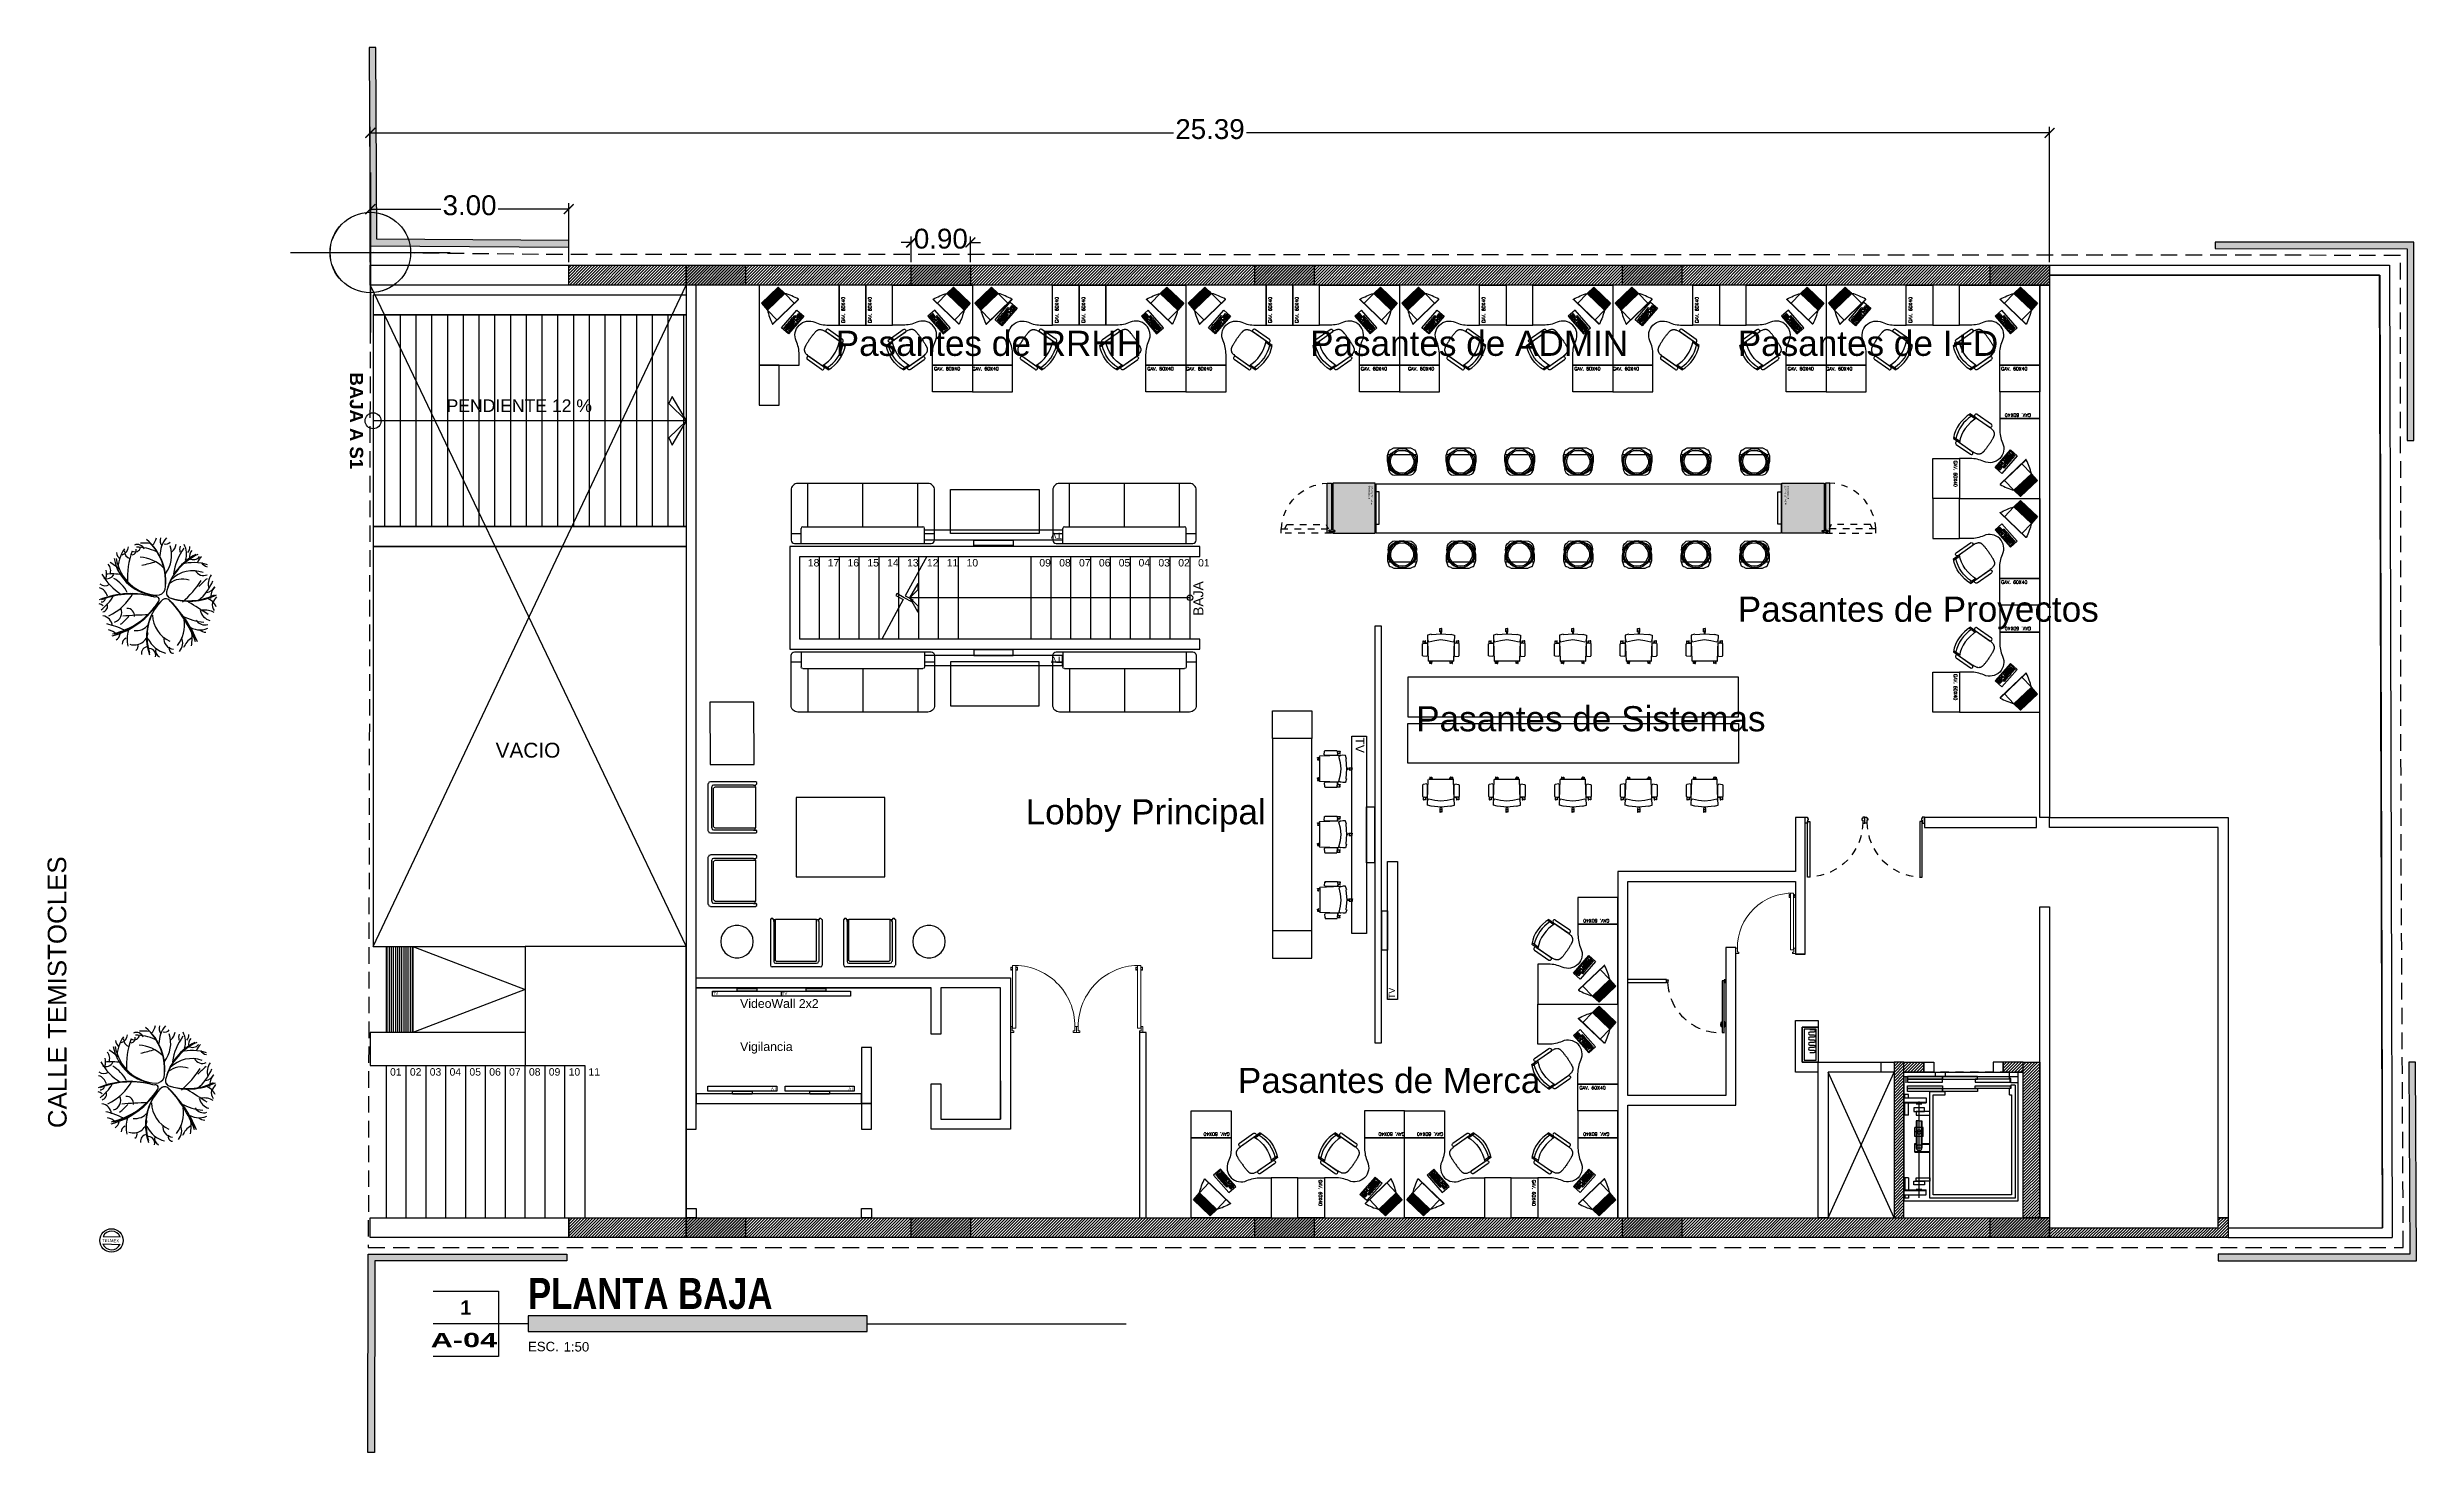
# Model space of a CAD drawing. Header units: millimetres. Extents: x -101 to 3415, y -52 to 1366.
# Drawn here: x 3.2 to 39.02, y 84.82 to 106.06 of the extents above; entities that cross this region are included whole.
import ezdxf
from ezdxf.enums import TextEntityAlignment as Align

# ---------------------------------------------------------------- set-up
doc = ezdxf.new("R2010")
doc.units = ezdxf.units.MM
for name, pattern in [('-XR 1_ARQUITECTURA TIPO N1-N14-EF$0$HIDDEN2', [0.1875, 0.125, -0.0625]), ('XR EJES SUPERIORES$0$DASHDOT2', [0.5, 0.25, -0.125, 0, -0.125]), ('XR LINDERO SUPERIOR$0$A-100a LALA IRAPUATO nave equipo$0$HIDDEN', [0.375, 0.25, -0.125]), ('XR N1-N2$0$XR PLANTA TIPO DE OFICINAS$0$CONTINUA', [0]), ('XR N1-N2$0$XR PLANTA TIPO DE OFICINAS$0$HIDDEN2', [0.1875, 0.125, -0.0625]), ('XR PB$0$XR PLANTA TIPO DE OFICINAS$0$HIDDEN', [0.375, 0.25, -0.125]), ('XR SOTANO 1$0$HIDDEN', [0.375, 0.25, -0.125])]:
    doc.linetypes.add(name, pattern=pattern)
doc.layers.add('-XR 1_ARQUITECTURA TIPO N1-N14-EF$0$DEPTOS MUEBLES COLOR CARPETA DE VENTAS', color=254, linetype='Continuous', plot=False)
for name, color, linetype in [('00_ARQ', 8, 'Continuous'), ('ARQ', 8, 'Continuous'), ('ARQ_MOBILIARIO', 8, 'Continuous'), ('Texto_Iluminación', 7, 'Continuous'), ('XR EJES SUPERIORES$0$A-COTAS', 8, 'Continuous'), ('XR EJES SUPERIORES$0$A-EJES', 8, 'XR EJES SUPERIORES$0$DASHDOT2')]:
    doc.layers.add(name, color=color, linetype=linetype)
doc.styles.add('-XR 1_ARQUITECTURA TIPO N1-N14-EF$0$Standard', font='arial.ttf')
doc.styles.add('prot4', font='swisseb.ttf', dxfattribs={"width": 0.56})
doc.styles.add('ROMANS', font='romans.shx')
doc.styles.add('TÍTULO', font='arial.ttf', dxfattribs={"height": 0.19})
doc.styles.add('XR COLUMNAS SUPERIORES$0$XR BASES$0$XREF EJES$0$Standard', font='arial.ttf')
doc.styles.add('XR COLUMNAS SUPERIORES$0$XR COLUMNAS OFICINAS$0$XREF EJES$0$Standard', font='arial.ttf')
doc.styles.add('XR COLUMNAS SUPERIORES$0$XR PLANTA TIPO DE OFICINAS$0$XREF EJES$0$Standard', font='arial.ttf')
doc.styles.add('XR COLUMNAS SUPERIORES$0$XR SIMBOLOGIAS DE CORTES$0$XREF EJES$0$Standard', font='arial.ttf')
doc.styles.add('XR COLUMNAS$0$XR BASES$0$XREF EJES$0$Standard', font='arial.ttf')
doc.styles.add('XR COLUMNAS$0$XR COLUMNAS OFICINAS$0$XREF EJES$0$Standard', font='arial.ttf')
doc.styles.add('XR COLUMNAS$0$XR PLANTA TIPO DE OFICINAS$0$XREF EJES$0$Standard', font='arial.ttf')
doc.styles.add('XR COLUMNAS$0$XR SIMBOLOGIAS DE CORTES$0$XREF EJES$0$Standard', font='arial.ttf')
doc.styles.add('XR EJES SUPERIORES$0$protot1', font='')
doc.styles.add('XR EJES SUPERIORES$0$Standard', font='arial.ttf')
doc.styles.add('XR EJES SUPERIORES$0$XR BASES$0$XREF EJES$0$Standard', font='arial.ttf')
doc.styles.add('XR EJES SUPERIORES$0$XR COLUMNAS OFICINAS$0$XREF EJES$0$Standard', font='arial.ttf')
doc.styles.add('XR EJES SUPERIORES$0$XR PLANTA TIPO DE OFICINAS$0$XREF EJES$0$Standard', font='arial.ttf')
doc.styles.add('XR EJES SUPERIORES$0$XR SIMBOLOGIAS DE CORTES$0$XREF EJES$0$Standard', font='arial.ttf')
doc.styles.add('XR LINDERO SUPERIOR$0$MANOTEX1', font='MANOTEX1.shx')
doc.styles.add('XR LINDERO SUPERIOR$0$Standard', font='arial.ttf')
doc.styles.add('XR PB$0$Standard', font='arial.ttf')
doc.styles.add('XR PB$0$XR PB$0$XR PLANTA BAJA$0$estilo1', font='arialbd.ttf')
doc.styles.add('XR PB$0$XR PB$0$XREF PLANTA BAJA$0$XREF PLANTA BAJA$0$PLANTA BAJA$1$TEXTO-ALB-125', font='arial.ttf', dxfattribs={"height": 0.19})
doc.styles.add('XR PB$0$XR PLANTA TIPO DE OFICINAS$0$TEXTO-ALB-100', font='arial.ttf', dxfattribs={"height": 0.15})
doc.styles.get('XR EJES SUPERIORES$0$protot1').set_extended_font_data('Arial Black')
doc.dimstyles.new('XR EJES SUPERIORES$0$PAÑOS50', dxfattribs={"dimscale": 0.5, "dimtxt": 0.6, "dimasz": 0.3, "dimexe": 0.18, "dimexo": 0.1, "dimgap": 0.09, "dimtad": 0, "dimtih": 1, "dimtoh": 1, "dimzin": 0, "dimdsep": 46, "dimtxsty": 'XR EJES SUPERIORES$0$Standard', "dimblk": 'XR EJES SUPERIORES$0$_ArchTick', "dimcen": 0.09, "dimclrd": 256, "dimclre": 256, "dimclrt": 2, "dimadec": 0, "dimazin": 0, "dimtfac": 1, "dimtix": 1, "dimtmove": 2, "dimatfit": 3, "dimldrblk": 'XR EJES SUPERIORES$0$_ArchTick', "dimfxl": 0.18, "dimtvp": 0.18, "dimtolj": 1, "dimtzin": 0, "dimarcsym": 0})
pattern_1 = [(45, (8.080342, 102.960372), (-0.02245064, 0.02245064), [])]
pattern_2 = [(45, (-2e-07, -0.378054), (-0.02245064, 0.02245064), [])]
pattern_3 = [(45, (96.186, 103.677), (-6.73519, 6.73519), []), (45, (100.676, 103.677), (-6.73519, 6.73519), [])]

msp = doc.modelspace()

# ---------------------------------------------------------------- texts
at = {"layer": '00_ARQ', "ltscale": 0.3, "style": 'TÍTULO'}
for s, height, p in [('Pasantes de RRHH', 0.38, (15.115, 101.398, 1.448)), ('Pasantes de ADMIN', 0.38, (22.287, 101.398, 1.448)), ('Pasantes de I+D', 0.38, (28.752, 101.398, 1.448)), ('Pasantes de Proyectos', 0.38, (28.752, 97.379, 1.448)), ('Pasantes de Sistemas', 0.38, (23.891, 95.723, 1.448)), ('Lobby Principal', 0.38, (17.987, 94.317, 1.448)), ('Vigilancia', 0.133, (13.67, 90.891)), ('Pasantes de Merca', 0.38, (21.196, 90.256, 1.448))]:
    msp.add_text(s, height=height, dxfattribs=at).set_placement(p)
at = {"layer": '00_ARQ', "color": 8, "style": 'XR LINDERO SUPERIOR$0$Standard'}
msp.add_text('CALLE TEMISTOCLES', height=0.28, rotation=90.1017, dxfattribs=at).set_placement((3.489, 89.725, -1130.497))
at = {"layer": '00_ARQ', "ltscale": 2, "char_height": 0.1125, "width": 0.21412, "attachment_point": 1, "style": 'XR PB$0$Standard'}
for s, insert in [('18', (14.694, 98.327)), ('17', (14.994, 98.327)), ('16', (15.294, 98.327)), ('15', (15.594, 98.327)), ('14', (15.894, 98.327)), ('13', (16.194, 98.327)), ('12', (16.494, 98.327)), ('11', (16.794, 98.327)), ('10', (17.094, 98.327)), ('09', (18.194, 98.327)), ('08', (18.494, 98.327)), ('07', (18.794, 98.327)), ('06', (19.094, 98.327)), ('05', (19.394, 98.327)), ('04', (19.694, 98.327)), ('03', (19.994, 98.327)), ('02', (20.294, 98.327)), ('01', (20.594, 98.327)), ('01', (8.378, 90.631)), ('02', (8.678, 90.631)), ('03', (8.978, 90.631)), ('04', (9.278, 90.631)), ('05', (9.578, 90.631)), ('06', (9.878, 90.631)), ('07', (10.178, 90.631)), ('08', (10.478, 90.631)), ('09', (10.778, 90.631)), ('10', (11.078, 90.631)), ('11', (11.378, 90.631))]:
    msp.add_mtext(s, dxfattribs=dict(at, insert=insert))
at = {"layer": '00_ARQ', "insert": (20.599, 97.73), "char_height": 0.15, "width": 0.29416, "attachment_point": 5, "rotation": 89.9993, "style": 'XR PB$0$XR PLANTA TIPO DE OFICINAS$0$TEXTO-ALB-100'}
msp.add_mtext('BAJA', dxfattribs=at)
at = {"layer": '00_ARQ', "insert": (10.463, 95.436), "char_height": 0.225, "width": 1.31059, "attachment_point": 5, "style": 'XR PB$0$Standard'}
msp.add_mtext('VACIO', dxfattribs=at)
at = {"layer": 'ARQ_MOBILIARIO', "ltscale": 0.01, "style": 'ROMANS'}
for rotation, p in [(90, (15.255, 101.894)), (90, (15.658, 101.894)), (90, (18.482, 101.894)), (90, (18.885, 101.894)), (90, (21.708, 101.894)), (90, (22.111, 101.894)), (90, (24.935, 101.894)), (90, (28.161, 101.894)), (90, (31.388, 101.894)), (0, (16.602, 101.179)), (360, (17.184, 101.179)), (0, (19.828, 101.179)), (360, (20.411, 101.179)), (0, (23.055, 101.179)), (360, (23.768, 101.179)), (0, (26.282, 101.179)), (360, (26.864, 101.179)), (0, (29.508, 101.179)), (360, (30.09, 101.179)), (0, (32.735, 101.179)), (180, (33.186, 100.529)), (270, (32.019, 99.814)), (0, (32.735, 97.953)), (180, (33.186, 97.302)), (270, (32.019, 96.588)), (180, (26.811, 92.885)), (0, (26.36, 90.309)), (180, (21.071, 89.659)), (180, (23.716, 89.659)), (180, (24.298, 89.659)), (180, (26.811, 89.659)), (270, (22.418, 88.944)), (270, (25.645, 88.944))]:
    msp.add_text('GAV. 60X40', height=0.0504, rotation=rotation, dxfattribs=at).set_placement(p)
at = {"layer": 'Texto_Iluminación', "ltscale": 0.3, "style": 'TÍTULO'}
for height, rotation, p in [(0.0931, 180, (18.533, 98.728)), (0.0931, 180, (18.533, 96.85)), (0.133, 270, (22.976, 95.633)), (0.0931, 90, (23.57, 91.68)), (0.0465, 180, (14.22, 90.339)), (0.0465, 180, (15.39, 90.339))]:
    msp.add_text('TV', height=height, rotation=rotation, dxfattribs=at).set_placement(p)
for s, height, p in [('TV', 0.0465, (13.257, 91.738)), ('TV', 0.0465, (14.301, 91.738)), ('VideoWall 2x2', 0.133, (13.67, 91.542))]:
    msp.add_text(s, height=height, dxfattribs=at).set_placement(p)

# ---------------------------------------------------------------- blocks, each defined once
blk = doc.blocks.new('XR PB$0$saddaa')
at = {"linetype": 'ByBlock'}
for p, q in [((8.267, 57.39), (8.267, 54.972)), ((7.058, 56.181), (9.475, 56.181))]:
    blk.add_line(p, q, dxfattribs=at)
blk.add_circle((8.267, 56.181), 0.608, dxfattribs=at)
blk = doc.blocks.new('XR PB$0$XR PLANTA TIPO DE OFICINAS$0$Ascensore-150x170')
for p, q in [((5.481, -0.152), (5.566, -0.152)), ((5.612, -0.133), (5.566, -0.133)), ((5.566, -0.133), (5.566, -0.152)), ((5.612, -0.077), (5.612, -0.133)), ((4.729, -1.399), (4.729, -1.202)), ((4.738, -1.399), (4.738, -1.202)), ((4.832, -1.305), (4.832, -1.202)), ((4.841, -1.305), (4.841, -1.202)), ((5.481, -0.996), (5.528, -0.996)), ((4.119, -1.483), (4.119, -1.54)), ((4.166, -1.483), (4.119, -1.483)), ((4.166, -1.53), (4.119, -1.53)), ((4.127, -1.342), (5.394, -1.342)), ((4.166, -1.54), (4.166, -1.249)), ((4.166, -1.249), (4.231, -1.249)), ((4.222, -1.54), (4.222, -1.249)), ((4.231, -1.54), (4.231, -1.249)), ((4.391, -1.483), (4.231, -1.483)), ((4.391, -1.53), (4.231, -1.53)), ((4.241, -1.38), (4.241, -1.305)), ((4.391, -1.483), (4.391, -1.54)), ((4.729, -1.399), (4.841, -1.399)), ((5.141, -1.305), (4.785, -1.305)), ((4.785, -1.38), (4.785, -1.305)), ((5.141, -1.314), (4.785, -1.314)), ((5.141, -1.37), (4.785, -1.37)), ((5.141, -1.38), (4.785, -1.38)), ((4.832, -1.399), (4.832, -1.38)), ((4.841, -1.399), (4.841, -1.38)), ((4.932, -1.286), (5.054, -1.286)), ((4.932, -1.286), (4.932, -1.399)), ((4.932, -1.399), (5.054, -1.399)), ((4.993, -1.286), (4.993, -1.399)), ((5.054, -1.286), (5.054, -1.399)), ((5.141, -1.342), (5.141, -1.305)), ((5.141, -1.342), (5.141, -1.38)), ((5.216, -1.483), (5.216, -1.54)), ((5.216, -1.483), (5.376, -1.483)), ((5.216, -1.53), (5.376, -1.53)), ((5.366, -1.38), (5.366, -1.305)), ((5.376, -1.54), (5.376, -1.249)), ((5.441, -1.249), (5.376, -1.249)), ((5.385, -1.54), (5.385, -1.249)), ((5.441, -1.54), (5.441, -1.249)), ((5.441, -1.483), (5.488, -1.483)), ((5.441, -1.53), (5.488, -1.53)), ((5.488, -1.483), (5.488, -1.54)), ((5.641, -1.512), (5.725, -1.512))]:
    blk.add_line(p, q)
for points in [[(4.081, -0.04), (4.081, -1.54), (5.725, -1.54), (5.725, -0.04)], [(5.566, -0.143), (5.566, -0.602), (5.603, -0.602), (5.603, -0.143)], [(5.687, -0.143), (5.687, -0.602), (5.65, -0.602), (5.65, -0.143)], [(5.528, -0.574), (5.528, -1.033), (5.566, -1.033), (5.566, -0.574)], [(5.725, -0.574), (5.725, -1.033), (5.687, -1.033), (5.687, -0.574)], [(4.344, -1.202), (4.344, -1.38), (4.391, -1.38), (4.391, -1.202)], [(5.263, -1.202), (5.263, -1.38), (5.216, -1.38), (5.216, -1.202)], [(5.528, -1.033), (5.528, -1.493), (5.566, -1.493), (5.566, -1.033)], [(5.566, -1.033), (5.566, -1.493), (5.603, -1.493), (5.603, -1.033)], [(5.687, -1.033), (5.687, -1.493), (5.65, -1.493), (5.65, -1.033)], [(5.725, -1.033), (5.725, -1.493), (5.687, -1.493), (5.687, -1.033)], [(5.725, -0.996), (5.725, -1.127), (5.781, -1.127), (5.781, -0.996)], [(4.297, -1.272), (4.297, -1.413), (4.344, -1.413), (4.344, -1.272)], [(5.31, -1.272), (5.31, -1.413), (5.263, -1.413), (5.263, -1.272)]]:
    blk.add_lwpolyline(points, close=True)
for points in [[(5.612, -0.077), (5.528, -0.077), (4.119, -0.077), (4.119, -1.202), (5.528, -1.202), (5.528, -0.996)], [(5.481, -0.152), (5.481, -0.124), (4.166, -0.124), (4.166, -1.155), (5.481, -1.155), (5.481, -0.996)], [(5.641, -0.133), (5.697, -0.133), (5.697, -0.152), (5.781, -0.152), (5.781, -0.04), (5.641, -0.04), (5.641, -0.133)]]:
    blk.add_lwpolyline(points)
for centre, radius in [((4.785, -1.342), 0.0375), ((4.993, -1.342), 0.0281)]:
    blk.add_circle(centre, radius)
blk = doc.blocks.new('XR PB$0$A$C390C0F3E')
at = {"layer": '00_ARQ', "ltscale": 2}
h = blk.add_hatch(dxfattribs=at)
h.set_pattern_fill('LINE', color=8, scale=0.01, angle=45, style=0)
h.paths.add_polyline_path([(-2.202, -4.7), (-2.202, -2.35), (-2.352, -2.35), (-2.352, -4.7)])
h = blk.add_hatch(dxfattribs=at)
h.set_pattern_fill('LINE', color=8, scale=0.01, angle=45, style=0)
h.set_pattern_definition(pattern_2)
h.paths.add_polyline_path([(-1.901, -2.5), (-2.202, -2.5), (-2.202, -2.35), (-1.901, -2.35)])
h = blk.add_hatch(dxfattribs=at)
h.set_pattern_fill('LINE', color=8, scale=0.01, angle=45, style=0)
h.set_pattern_definition(pattern_2)
h.paths.add_polyline_path([(-0.701, -2.5), (-0.4, -2.5), (-0.4, -2.35), (-0.701, -2.35)])
h = blk.add_hatch(dxfattribs=at)
h.set_pattern_fill('LINE', color=8, scale=0.01, angle=45, style=0)
edge = h.paths.add_edge_path()
edge.add_line((-0.15, -2.35), (-0.15, -4.7))
edge.add_line((-0.15, -4.7), (-0.4, -4.7))
edge.add_line((-0.4, -4.7), (-0.4, -2.35))
edge.add_line((-0.4, -2.35), (-0.15, -2.35))
at = {"layer": '00_ARQ', "ltscale": 0.8}
for p, q in [((-2.352, -4.7), (-3.349, -2.5)), ((-3.349, -4.7), (-2.352, -2.5))]:
    blk.add_line(p, q, dxfattribs=at)
at = {"layer": '00_ARQ', "linetype": 'XR PB$0$XR PLANTA TIPO DE OFICINAS$0$HIDDEN', "ltscale": 0.5}
blk.add_line((-0.4, -2.5), (-2.202, -2.5), dxfattribs=at)
at = {"layer": '00_ARQ', "ltscale": 2}
blk.add_line((-2.202, -2.5), (-0.4, -2.5), dxfattribs=at)
for points in [[(0, -4.7), (-0.15, -4.7), (-0.15, 0), (-0.15, 0), (-0.15, 0), (0, 0)], [(-3.498, -4.7), (-3.498, -2.35), (-3.298, -2.35), (-3.298, -2.35), (-3.298, -2.35), (-3.298, -2.35), (-3.298, -2.35), (-3.298, -2.35), (-2.352, -2.35), (-2.352, -2.35), (-2.352, -2.35), (-2.352, -2.5), (-3.349, -2.5), (-3.349, -4.7)], [(-2.202, -4.7), (-2.202, -2.35), (-2.352, -2.35), (-2.352, -4.7)], [(-1.901, -2.5), (-2.202, -2.5), (-2.202, -2.35), (-1.901, -2.35)], [(-1.901, -2.35), (-1.751, -2.35), (-1.751, -2.5), (-1.901, -2.5)], [(-0.701, -2.35), (-0.851, -2.35), (-0.851, -2.5), (-0.701, -2.5)], [(-0.701, -2.5), (-0.4, -2.5), (-0.4, -2.35), (-0.701, -2.35)]]:
    blk.add_lwpolyline(points, close=True, dxfattribs=at)
blk.add_lwpolyline([(-0.15, -2.35), (-0.15, -4.7), (-0.4, -4.7), (-0.4, -2.35), (-0.15, -2.35)], dxfattribs=at)
at = {"layer": '00_ARQ', "ltscale": 3, "extrusion": (0, 0, -1), "xscale": 1.147058759205947, "yscale": 1.147058759205947, "zscale": -1.147058759205947, "rotation": 90}
blk.add_blockref('XR PB$0$XR PLANTA TIPO DE OFICINAS$0$Ascensore-150x170', (0.434, -9.131), dxfattribs=at)
blk = doc.blocks.new('XR PB$0$A$C26E901EB')
at = {"ltscale": 2}
h = blk.add_hatch(dxfattribs=at)
h.set_pattern_fill('LINE', color=256, scale=0.01, angle=90, style=0)
h.set_pattern_definition([(90, (439.59662, -560.538505), (-0.03175, 1e-17), [])])
h.paths.add_polyline_path([(-2.1, -1.3), (-2.1, 0), (-1.7, 0), (-1.7, -1.3)])
for points in [[(-2.1, -1.3), (-2.1, 0), (-1.7, 0), (-1.7, -1.3), (-2.1, -1.3)], [(0, 0), (0, -1.3), (-1.7, -1.3), (-1.7, 0)]]:
    blk.add_lwpolyline(points, close=True, dxfattribs=at)
blk.add_lwpolyline([(-1.7, 0), (0, -0.65), (-1.7, -1.3)], dxfattribs=at)
blk = doc.blocks.new('XR PB$0$asddee')
at = {"layer": '00_ARQ'}
for p, q in [((676.168, 90.657), (681.307, 90.657)), ((681.307, 90.657), (681.349, 75.96)), ((676.168, 90.507), (681.158, 90.507)), ((681.158, 90.507), (681.199, 76.11)), ((678.868, 76.11), (681.199, 76.11)), ((678.868, 75.96), (681.349, 75.96))]:
    blk.add_line(p, q, dxfattribs=at)
blk = doc.blocks.new('XR PB$0$XR PB$0$A$C153C7E87')
at = {"layer": '00_ARQ'}
h = blk.add_hatch(dxfattribs=at)
h.set_pattern_fill('ANSI31', color=256, scale=0.075, angle=45)
h.set_pattern_definition([(270, (-51.7103, 42.0149), (-0.238125, -1e-17), [])])
h.paths.add_polyline_path([(0.041, -4.143), (4.777, -4.143), (4.777, -0.943), (0.041, -0.943)])
for points in [[(0.041, -0.943), (4.777, -0.943), (4.777, -0.643), (0.041, -0.643)], [(0.041, -4.143), (4.777, -4.143), (4.777, -0.943), (0.041, -0.943)], [(0.041, -4.443), (4.777, -4.443), (4.777, -4.143), (0.041, -4.143)]]:
    blk.add_lwpolyline(points, close=True, dxfattribs=at)
blk.add_lwpolyline([(4.777, -2.543), (4.512, -2.803), (4.561, -2.912), (4.777, -2.543), (4.561, -2.174), (4.512, -2.283), (4.777, -2.543), (0.041, -2.543)], dxfattribs=at)
blk.add_circle((0.041, -2.543), 0.12, dxfattribs=at)
at = {"layer": '00_ARQ', "ltscale": 3, "style": 'XR PB$0$XR PB$0$XREF PLANTA BAJA$0$XREF PLANTA BAJA$0$PLANTA BAJA$1$TEXTO-ALB-125'}
blk.add_text('PENDIENTE 12 %%%', height=0.19, rotation=0, dxfattribs=at).set_placement((1.152, -2.41))
at = {"layer": '00_ARQ', "insert": (-0.211, -2.543), "char_height": 0.2, "width": 2.7, "attachment_point": 5, "rotation": 270, "style": 'XR PB$0$XR PB$0$XR PLANTA BAJA$0$estilo1'}
blk.add_mtext('BAJA A S1', dxfattribs=at)
blk = doc.blocks.new('TÍTULO PLANO')
blk.add_hatch(color=256).paths.add_polyline_path([(1.912, -0.158), (8.747, -0.158), (8.747, 0.158), (1.912, 0.158)])
for p, q in [((1.912, 0), (0, 0)), ((8.747, 0), (13.969, 0))]:
    blk.add_line(p, q)
blk.add_lwpolyline([(0, 0.658), (1.315, 0.658), (1.315, -0.658), (0, -0.658)])
blk.add_lwpolyline([(1.912, -0.158), (8.747, -0.158), (8.747, 0.158), (1.912, 0.158)], close=True)
at = {"style": 'TÍTULO'}
blk.add_text('ESC.', height=0.19, dxfattribs=at).set_placement((1.912, -0.553))
at = {"style": 'prot4', "width": 0.8}
blk.add_attdef('NOMBRE', (1.912, 0.299), '', height=0.45, dxfattribs=at)
at = {"style": 'prot4'}
blk.add_attdef('NUMERO', text='', height=0.289, dxfattribs=at).set_placement((0.658, 0.326), align=Align.MIDDLE_CENTER)
at = {"style": 'prot4', "width": 1.227796}
blk.add_attdef('CLAVE', text='', height=0.289, dxfattribs=at).set_placement((-0.048, -0.472), (1.289, -0.472), align=Align.FIT)
at = {"style": 'TÍTULO'}
blk.add_attdef('ESCALA', (2.63, -0.558), '', height=0.19, dxfattribs=at)
blk = doc.blocks.new('XR EJES SUPERIORES$0$_ArchTick')
at = {"color": 0, "linetype": 'ByBlock', "const_width": 0.15}
blk.add_lwpolyline([(-0.5, -0.5), (0.5, 0.5)], dxfattribs=at)
blk = doc.blocks.new('*D138')
at = {"layer": 'Defpoints', "color": 0, "transparency": 16777216}
for p in [(17.153, 103.113), (16.257, 102.767), (17.153, 102.767)]:
    blk.add_point(p, dxfattribs=at)
at = {"layer": 'XR EJES SUPERIORES$0$A-COTAS', "lineweight": -2, "transparency": 16777216}
for p, q in [((16.257, 102.817), (16.257, 103.203)), ((17.153, 102.817), (17.153, 103.203)), ((16.257, 103.113), (16.107, 103.113)), ((16.257, 103.113), (16.271, 103.113)), ((17.153, 103.113), (17.139, 103.113)), ((17.153, 103.113), (17.303, 103.113))]:
    blk.add_line(p, q, dxfattribs=at)
at = {"layer": 'XR EJES SUPERIORES$0$A-COTAS', "lineweight": -2, "transparency": 16777216, "xscale": 0.15, "yscale": 0.15, "zscale": 0.15}
blk.add_blockref('XR EJES SUPERIORES$0$_ArchTick', (16.257, 103.113), dxfattribs=at)
at = {"layer": 'XR EJES SUPERIORES$0$A-COTAS', "lineweight": -2, "transparency": 16777216, "xscale": 0.15, "yscale": 0.15, "zscale": 0.15, "rotation": 180}
blk.add_blockref('XR EJES SUPERIORES$0$_ArchTick', (17.153, 103.113), dxfattribs=at)
at = {"layer": 'XR EJES SUPERIORES$0$A-COTAS', "color": 2, "transparency": 16777216, "insert": (16.705, 103.168), "char_height": 0.3, "attachment_point": 5, "style": 'XR EJES SUPERIORES$0$Standard'}
blk.add_mtext('\\A1;0.90', dxfattribs=at)
blk = doc.blocks.new('*D139')
at = {"layer": 'Defpoints', "color": 0, "transparency": 16777216}
for p in [(8.08, 103.617), (8.08, 102.767), (11.08, 102.767)]:
    blk.add_point(p, dxfattribs=at)
at = {"layer": 'XR EJES SUPERIORES$0$A-COTAS', "lineweight": -2, "transparency": 16777216}
for p, q in [((8.08, 102.817), (8.08, 103.707)), ((8.08, 103.617), (9.146, 103.617)), ((11.08, 103.617), (10.014, 103.617)), ((11.08, 102.817), (11.08, 103.707))]:
    blk.add_line(p, q, dxfattribs=at)
at = {"layer": 'XR EJES SUPERIORES$0$A-COTAS', "lineweight": -2, "transparency": 16777216, "xscale": 0.15, "yscale": 0.15, "zscale": 0.15, "rotation": 180}
blk.add_blockref('XR EJES SUPERIORES$0$_ArchTick', (8.08, 103.617), dxfattribs=at)
at = {"layer": 'XR EJES SUPERIORES$0$A-COTAS', "lineweight": -2, "transparency": 16777216, "xscale": 0.15, "yscale": 0.15, "zscale": 0.15}
blk.add_blockref('XR EJES SUPERIORES$0$_ArchTick', (11.08, 103.617), dxfattribs=at)
at = {"layer": 'XR EJES SUPERIORES$0$A-COTAS', "color": 2, "transparency": 16777216, "insert": (9.58, 103.673), "char_height": 0.3, "attachment_point": 5, "style": 'XR EJES SUPERIORES$0$Standard'}
blk.add_mtext('\\A1;3.00', dxfattribs=at)
blk = doc.blocks.new('*D140')
at = {"layer": 'Defpoints', "color": 0, "linetype": 'Continuous', "transparency": 16777216}
for p in [(8.08, 104.769), (8.08, 102.767), (33.467, 102.767)]:
    blk.add_point(p, dxfattribs=at)
at = {"layer": 'XR EJES SUPERIORES$0$A-COTAS', "linetype": 'Continuous', "lineweight": -2, "transparency": 16777216}
for p, q in [((8.08, 102.817), (8.08, 104.859)), ((8.08, 104.769), (20.22, 104.769)), ((33.467, 104.769), (21.328, 104.769)), ((33.467, 102.817), (33.467, 104.859))]:
    blk.add_line(p, q, dxfattribs=at)
at = {"layer": 'XR EJES SUPERIORES$0$A-COTAS', "linetype": 'Continuous', "lineweight": -2, "transparency": 16777216, "xscale": 0.15, "yscale": 0.15, "zscale": 0.15, "rotation": 180}
blk.add_blockref('XR EJES SUPERIORES$0$_ArchTick', (8.08, 104.769), dxfattribs=at)
at = {"layer": 'XR EJES SUPERIORES$0$A-COTAS', "linetype": 'Continuous', "lineweight": -2, "transparency": 16777216, "xscale": 0.15, "yscale": 0.15, "zscale": 0.15}
blk.add_blockref('XR EJES SUPERIORES$0$_ArchTick', (33.467, 104.769), dxfattribs=at)
at = {"layer": 'XR EJES SUPERIORES$0$A-COTAS', "color": 2, "linetype": 'Continuous', "transparency": 16777216, "insert": (20.774, 104.824), "char_height": 0.3, "attachment_point": 5, "style": 'XR EJES SUPERIORES$0$Standard'}
blk.add_mtext('\\A1;25.39', dxfattribs=at)
blk = doc.blocks.new('XR PB$0$030 puerta 013-h')
at = {"linetype": 'Continuous', "lineweight": 0}
for p, q in [((3.994, 17.305), (3.994, 17.255)), ((4.007, 17.305), (3.994, 17.305)), ((3.994, 17.255), (4.007, 17.255)), ((4.007, 17.305), (4.007, 17.293)), ((4.007, 17.293), (4.019, 17.293)), ((4.007, 17.255), (4.007, 17.268)), ((4.007, 17.268), (4.019, 17.268)), ((4.019, 17.33), (4.069, 17.33)), ((4.019, 16.38), (4.019, 17.33)), ((4.069, 17.33), (4.069, 16.38)), ((4.081, 17.293), (4.069, 17.293)), ((4.081, 17.268), (4.069, 17.268)), ((4.081, 17.305), (4.094, 17.305)), ((4.081, 17.305), (4.081, 17.293)), ((4.081, 17.255), (4.081, 17.268)), ((4.094, 17.255), (4.081, 17.255)), ((4.094, 17.305), (4.094, 17.255)), ((3.099, 16.365), (3.099, 16.405)), ((3.099, 16.405), (3.124, 16.405)), ((3.099, 16.315), (3.099, 16.365)), ((3.149, 16.315), (3.099, 16.315)), ((3.124, 16.405), (3.124, 16.34)), ((3.124, 16.34), (3.149, 16.34)), ((3.149, 16.34), (3.149, 16.315)), ((4.069, 16.38), (4.019, 16.38)), ((4.049, 16.34), (4.049, 16.315)), ((4.074, 16.34), (4.049, 16.34)), ((4.049, 16.315), (4.099, 16.315)), ((4.099, 16.405), (4.074, 16.405)), ((4.074, 16.405), (4.074, 16.34)), ((4.099, 16.405), (4.099, 16.315))]:
    blk.add_line(p, q, dxfattribs=at)
blk.add_arc((4.044, 16.41), 0.92, 88.4391, 180.3278, dxfattribs=at)
blk = doc.blocks.new('XR LINDERO SUPERIOR$0$saddaa')
at = {"linetype": 'ByBlock'}
for p, q in [((8.267, 57.39), (8.267, 54.972)), ((7.058, 56.181), (9.475, 56.181))]:
    blk.add_line(p, q, dxfattribs=at)
blk.add_circle((8.267, 56.181), 0.608, dxfattribs=at)
blk = doc.blocks.new('XR LINDERO SUPERIOR$0$ARBOL14')
for points in [[(-0.547, 0.729, 0.15748), (-0.637, 0.399)], [(-0.577, 0.639, 0.330709), (-0.487, 0.759)], [(-0.427, 0.699, 0.559055), (-0.307, 0.759)], [(-0.427, 0.639, 0.385827), (-0.367, 0.729)], [(-0.247, 0.729, 0.433071), (-0.397, 0.789)], [(-0.067, 0.699, 0.110236), (-0.367, 0.759)], [(-0.157, 0.819, 0.03937), (-0.307, 0.819)], [(0.083, 0.129, 0.251969), (-0.217, 0.879)], [(0.083, 0.129, 0.259843), (-0.217, 0.879)], [(0.083, 0.129, 0.259843), (-0.217, 0.879)], [(0.083, 0.129, 0.267717), (-0.217, 0.879)], [(-0.127, 0.789, 0.125984), (-0.067, 0.909)], [(-0.007, 0.909, 0.275591), (0.023, 0.789)], [(0.083, 0.909, 0.173228), (-0.007, 0.639)], [(0.053, 0.819, 0.314961), (0.143, 0.849)], [(0.083, 0.369, 0.251969), (0.143, 0.789)], [(0.173, 0.699, 0.173228), (0.233, 0.819)], [(0.353, 0.759, 0.11811), (0.203, 0.369)], [(0.293, 0.789, 0.11811), (0.293, 0.699)], [(0.383, 0.579, 0.204724), (0.353, 0.819)], [(0.413, 0.699, 0.165354), (0.443, 0.789)], [(0.473, 0.729, 0.244094), (0.443, 0.609, 0.377953), (0.593, 0.639)], [(-0.817, 0.279, 0.173228), (-0.817, 0.399)], [(-0.757, 0.339, 0.314961), (-0.787, 0.489)], [(-0.667, 0.459, 0.031496), (-0.757, 0.519)], [(-0.697, 0.579, 0.354331), (-0.037, 0.039)], [(-0.697, 0.579, 0.354331), (-0.037, 0.039)], [(-0.697, 0.579, 0.362205), (-0.037, 0.039)], [(-0.667, 0.669, 0.228346), (-0.607, 0.579)], [(-0.667, 0.579, 0.354331), (-0.037, 0.039)], [(-0.547, 0.699, 0.307087), (-0.457, 0.579)], [(-0.427, 0.699, 0.110236), (-0.487, 0.219)], [(0.053, 0.459, 0.173228), (-0.307, 0.609)], [(-0.277, 0.489, 0.031496), (-0.067, 0.549)], [(0.563, 0.669, 0.212598), (0.113, 0.129)], [(0.533, 0.669, 0.204724), (0.113, 0.129)], [(0.533, 0.669, 0.212598), (0.113, 0.129)], [(0.533, 0.669, 0.212598), (0.113, 0.129)], [(0.653, 0.399, 0.299213), (0.173, 0.279)], [(0.713, 0.519, 0.141732), (0.323, 0.519)], [(0.533, 0.429, 0.417323), (0.713, 0.369)], [(0.623, 0.639, 0.15748), (0.563, 0.549)], [(0.623, 0.549, 0.173228), (0.713, 0.489)], [(0.773, 0.369, 0.228346), (0.743, 0.159)], [(-0.907, 0.189, 0.330709), (-0.757, 0.189)], [(-0.787, 0.009, 0.275591), (-0.907, 0.129)], [(-0.067, 0.009, 0.173228), (-0.907, -0.051)], [(-0.067, 0.009, 0.173228), (-0.907, -0.051)], [(-0.067, 0.009, 0.173228), (-0.907, -0.051)], [(-0.877, 0.339, 0.125984), (-0.577, 0.039)], [(-0.067, 0.009, 0.165354), (-0.877, -0.051)], [(-0.877, -0.201, 0.102362), (-0.697, 0.009)], [(-0.847, 0.279, 0.393701), (-0.697, 0.339)], [(-0.577, 0.339, 0.055118), (-0.817, 0.339)], [(-0.757, -0.291, 0.15748), (-0.397, 0.069)], [(-0.487, 0.069, 0.149606), (-0.697, 0.279)], [(-0.007, -0.051, 0.779528), (-0.067, 0.009)], [(-0.007, -0.051, 0.795276), (-0.067, 0.009)], [(-0.007, -0.051, 0.724409), (-0.067, 0.009)], [(-0.007, -0.051, 0.740157), (-0.067, 0.009)], [(-0.037, 0.039, 0.314961), (0.083, 0.129)], [(-0.037, 0.039, 0.322835), (0.083, 0.129)], [(-0.037, 0.039, 0.322835), (0.083, 0.129)], [(-0.037, 0.039, 0.330709), (0.083, 0.129)], [(0.113, 0.129, 0.354331), (0.143, 0.009)], [(0.113, 0.129, 0.362205), (0.143, 0.009)], [(0.113, 0.129, 0.362205), (0.143, 0.009)], [(0.113, 0.129, 0.370079), (0.143, 0.009)], [(0.443, 0.279, 0.259843), (0.143, 0.219)], [(0.143, 0.009, 0.204724), (0.863, 0.069)], [(0.143, 0.009, 0.204724), (0.863, 0.069)], [(0.143, 0.009, 0.19685), (0.833, 0.069)], [(0.143, 0.009, 0.204724), (0.833, 0.069)], [(0.353, -0.051, 0.07874), (0.623, 0.279)], [(0.713, 0.309, 0.023622), (0.593, 0.189)], [(0.593, -0.021, 0.125984), (0.803, 0.279)], [(0.713, 0.099, 0.244094), (0.833, 0.189, 0.188976), (0.773, 0.009)], [(0.863, -0.111, 0.23622), (0.713, 0.009)], [(0.863, 0.039, 0.015748), (0.803, -0.051, 0.173228), (0.833, -0.171)], [(-0.847, -0.141, 0.11811), (-0.907, -0.111)], [(-0.877, -0.081, 0.456693), (-0.817, -0.021)], [(-0.847, -0.231, 0.464567), (-0.787, -0.111)], [(-0.697, -0.441, 0.338583), (-0.847, -0.291)], [(-0.697, -0.591, 0.19685), (-0.007, -0.051)], [(-0.697, -0.561, 0.19685), (-0.007, -0.051)], [(-0.697, -0.561, 0.19685), (-0.007, -0.051)], [(-0.667, -0.561, 0.19685), (-0.007, -0.051)], [(-0.667, -0.381, 0.448819), (-0.577, -0.171)], [(-0.577, -0.411, 0.07874), (-0.457, -0.291)], [(-0.157, -0.261, 0.023622), (-0.547, -0.291)], [(-0.367, -0.291, 0.456693), (-0.487, -0.171)], [(0.023, -0.051, 0.283465), (-0.127, -0.861)], [(0.023, -0.051, 0.283465), (-0.127, -0.861)], [(0.023, -0.051, 0.283465), (-0.127, -0.861)], [(0.023, -0.051, 0.275591), (-0.127, -0.831)], [(-0.097, -0.261, 0.283465), (0.173, -0.651)], [(0.143, -0.021, 0.401575), (0.023, -0.051)], [(0.143, -0.021, 0.401575), (0.023, -0.051)], [(0.143, -0.021, 0.385827), (0.023, -0.051)], [(0.143, -0.021, 0.393701), (0.023, -0.051)], [(0.593, -0.651, 0.102362), (0.143, -0.021)], [(0.563, -0.651, 0.102362), (0.143, -0.021)], [(0.563, -0.621, 0.102362), (0.143, -0.021)], [(0.563, -0.621, 0.102362), (0.143, -0.021)], [(0.293, -0.711, 0.19685), (0.383, -0.321)], [(0.353, -0.261, 0.102362), (0.683, -0.351)], [(0.743, -0.231, 0.007874), (0.443, -0.051)], [(0.563, -0.321, 0.354331), (0.743, -0.381)], [(0.623, -0.171, 0.291339), (0.773, -0.321)], [(0.833, -0.201, 0.181102), (0.653, -0.171)], [(-0.517, -0.501, 0.062992), (-0.787, -0.411)], [(-0.637, -0.561, 0.133858), (-0.757, -0.501)], [(-0.637, -0.651, 0.149606), (-0.577, -0.561)], [(-0.487, -0.621, 0.314961), (-0.547, -0.711)], [(-0.457, -0.501, 0.133858), (-0.457, -0.741)], [(-0.427, -0.711, 0.472441), (-0.157, -0.531)], [(-0.367, -0.501, 0.259843), (-0.157, -0.411)], [(-0.337, -0.801, 0.362205), (-0.307, -0.711)], [(-0.157, -0.621, 0.220472), (0.113, -0.831)], [(0.083, -0.591, 0.433071), (0.233, -0.771)], [(0.323, -0.801, 0.275591), (0.353, -0.591)], [(0.503, -0.591, 0.141732), (0.383, -0.741)], [(0.443, -0.411, 0.267717), (0.743, -0.441)], [(0.503, -0.711, 0.062992), (0.503, -0.501)], [(0.623, -0.471, 0.15748), (0.713, -0.501)], [(-0.157, -0.741, 0.472441), (-0.247, -0.861)], [(-0.037, -0.891, 0.559055), (-0.157, -0.771)], [(-0.037, -0.771, 0.314961), (0.023, -0.891)], [(0.173, -0.741, 0.527559), (0.233, -0.831)]]:
    blk.add_lwpolyline(points, format="xyb")
blk = doc.blocks.new('XR LINDERO SUPERIOR$0$PTE')
for p, q in [((689.58, 377.18), (692.16, 377.18)), ((689.57, 376.05), (692.17, 376.05))]:
    blk.add_line(p, q)
blk.add_circle((690.87, 376.61), 1.77)
for start, end in [(24.0185, 155.9815), (203.0274, 336.9726)]:
    blk.add_arc((690.87, 376.61), 1.41, start, end)
at = {"style": 'XR LINDERO SUPERIOR$0$MANOTEX1'}
blk.add_text('TELMEX', height=0.461, dxfattribs=at).set_placement((689.47, 376.36))
blk = doc.blocks.new('A$C435F5787')
at = {"linetype": 'ByBlock'}
for p, q in [((0, 0), (0, 0.483)), ((0, 0.483), (0.19, 0.483)), ((0.038, 0.371), (0.063, 0.371)), ((0.038, 0.311), (0.038, 0.371)), ((0.063, 0.311), (0.038, 0.311)), ((0.038, 0.305), (0.063, 0.305)), ((0.038, 0.225), (0.038, 0.305)), ((0.063, 0.225), (0.038, 0.225)), ((0.038, 0.143), (0.038, 0.219)), ((0.038, 0.219), (0.063, 0.219)), ((0.063, 0.143), (0.038, 0.143)), ((0.038, 0.133), (0.063, 0.133)), ((0.038, 0.057), (0.038, 0.133)), ((0.063, 0.057), (0.038, 0.057)), ((0.038, 0.044), (0.063, 0.044)), ((0.038, 0.022), (0.038, 0.044)), ((0.063, 0.022), (0.038, 0.022)), ((0.063, 0.371), (0.063, 0.311)), ((0.063, 0.305), (0.063, 0.225)), ((0.063, 0.219), (0.063, 0.143)), ((0.063, 0.133), (0.063, 0.057)), ((0.063, 0.044), (0.063, 0.022)), ((0.076, 0.381), (0.076, 0.457)), ((0.076, 0.457), (0.171, 0.457)), ((0.171, 0.381), (0.076, 0.381)), ((0.076, 0.311), (0.076, 0.371)), ((0.076, 0.371), (0.117, 0.371)), ((0.117, 0.311), (0.076, 0.311)), ((0.076, 0.305), (0.076, 0.022)), ((0.175, 0.305), (0.076, 0.305)), ((0.076, 0.022), (0.175, 0.022)), ((0.098, 0.273), (0.079, 0.273)), ((0.079, 0.041), (0.095, 0.041)), ((0.095, 0.438), (0.095, 0.454)), ((0.137, 0.438), (0.095, 0.438)), ((0.095, 0.381), (0.095, 0.435)), ((0.095, 0.041), (0.095, 0.048)), ((0.095, 0.048), (0.117, 0.048)), ((0.117, 0.279), (0.098, 0.279)), ((0.098, 0.279), (0.098, 0.273)), ((0.098, 0.051), (0.098, 0.267)), ((0.114, 0.384), (0.114, 0.435)), ((0.117, 0.371), (0.117, 0.311)), ((0.117, 0.267), (0.117, 0.279)), ((0.133, 0.267), (0.117, 0.267)), ((0.117, 0.06), (0.117, 0.257)), ((0.117, 0.048), (0.117, 0.054)), ((0.117, 0.054), (0.137, 0.054)), ((0.133, 0.33), (0.133, 0.352)), ((0.133, 0.352), (0.152, 0.352)), ((0.152, 0.33), (0.133, 0.33)), ((0.133, 0.257), (0.133, 0.267)), ((0.152, 0.257), (0.133, 0.257)), ((0.137, 0.438), (0.137, 0.454)), ((0.171, 0.438), (0.137, 0.438)), ((0.137, 0.381), (0.137, 0.435)), ((0.137, 0.07), (0.137, 0.254)), ((0.137, 0.054), (0.137, 0.063)), ((0.137, 0.063), (0.156, 0.063)), ((0.152, 0.352), (0.152, 0.371)), ((0.152, 0.371), (0.175, 0.371)), ((0.152, 0.311), (0.152, 0.33)), ((0.175, 0.311), (0.152, 0.311)), ((0.156, 0.384), (0.156, 0.419)), ((0.156, 0.419), (0.171, 0.419)), ((0.156, 0.254), (0.156, 0.276)), ((0.156, 0.276), (0.175, 0.276)), ((0.175, 0.254), (0.156, 0.254)), ((0.156, 0.095), (0.156, 0.229)), ((0.156, 0.229), (0.175, 0.229)), ((0.175, 0.095), (0.156, 0.095)), ((0.156, 0.051), (0.156, 0.067)), ((0.156, 0.067), (0.175, 0.067)), ((0.175, 0.051), (0.156, 0.051)), ((0.171, 0.457), (0.171, 0.381)), ((0.175, 0.371), (0.175, 0.311)), ((0.175, 0.276), (0.175, 0.305)), ((0.175, 0.067), (0.175, 0.254)), ((0.175, 0.022), (0.175, 0.051)), ((0.19, 0.483), (0.19, 0)), ((0.19, 0), (0, 0))]:
    blk.add_line(p, q, dxfattribs=at)
blk = doc.blocks.new('m-tv pla')
h = blk.add_hatch()
h.set_pattern_fill('ANSI31', color=256, scale=0.005, angle=45, style=0)
h.set_pattern_definition([(90, (-254.158094, -242.753814), (-0.015875, 2e-18), [])])
h.paths.add_polyline_path([(0.24, -0.474), (0.25, -0.284), (-0.25, -0.284), (-0.24, -0.474)])
for p, q in [((0.373, 0), (-0.373, 0)), ((-0.368, 0.006), (0.368, 0.006)), ((-0.25, -0.284), (-0.25, 0)), ((0.25, -0.284), (0.25, 0)), ((-0.24, -0.474), (-0.25, -0.284)), ((-0.25, -0.284), (0.25, -0.284)), ((-0.24, -0.474), (0.24, -0.474)), ((0.24, -0.474), (0.25, -0.284))]:
    blk.add_line(p, q)
for centre, radius, start, end in [((-0.368, 0.001), 0.005, 90, 196.7752), ((0.898, 0.383), 1.327, 196.7752, 210.1505), ((-0.898, 0.383), 1.327, 329.8495, 343.2248), ((0.368, 0.001), 0.005, 343.2248, 90)]:
    blk.add_arc(centre, radius, start, end)
blk = doc.blocks.new('A$C369842D8')
for p, q in [((0, 0.405), (0, 0.145)), ((0.05, 0.491), (0.05, 0.381)), ((0.05, 0.405), (0.05, 0.145)), ((0.05, 0.38), (0.05, 0.13)), ((0.07, 0.5), (0.07, 0.39)), ((0.48, 0.5), (0.48, 0.39)), ((0.5, 0.491), (0.5, 0.381)), ((0.5, 0.405), (0.5, 0.145)), ((0.5, 0.38), (0.5, 0.13)), ((0.55, 0.405), (0.55, 0.145))]:
    blk.add_line(p, q)
for points in [[(0.275, 0), (0.262, 0), (0.249, 0), (0.236, 0.001), (0.224, 0.001), (0.212, 0.001), (0.201, 0.002), (0.19, 0.003), (0.181, 0.003), (0.172, 0.004), (0.164, 0.005), (0.157, 0.005), (0.15, 0.006), (0.145, 0.007), (0.139, 0.008), (0.134, 0.009), (0.13, 0.009), (0.126, 0.01), (0.122, 0.011), (0.118, 0.012), (0.114, 0.013), (0.111, 0.014), (0.108, 0.015), (0.105, 0.017), (0.102, 0.018), (0.1, 0.019), (0.097, 0.021), (0.095, 0.022), (0.093, 0.024), (0.091, 0.025), (0.089, 0.027), (0.087, 0.028), (0.085, 0.03), (0.083, 0.032), (0.081, 0.034), (0.079, 0.036), (0.077, 0.039), (0.075, 0.041), (0.073, 0.044), (0.071, 0.048), (0.068, 0.051), (0.066, 0.056), (0.064, 0.061), (0.062, 0.067), (0.059, 0.075), (0.057, 0.085), (0.055, 0.097), (0.052, 0.112), (0.05, 0.13)], [(0.275, 0), (0.288, 0), (0.301, 0), (0.314, 0.001), (0.326, 0.001), (0.338, 0.001), (0.349, 0.002), (0.36, 0.003), (0.369, 0.003), (0.378, 0.004), (0.386, 0.005), (0.393, 0.005), (0.4, 0.006), (0.405, 0.007), (0.411, 0.008), (0.416, 0.009), (0.42, 0.009), (0.424, 0.01), (0.428, 0.011), (0.432, 0.012), (0.436, 0.013), (0.439, 0.014), (0.442, 0.015), (0.445, 0.017), (0.448, 0.018), (0.45, 0.019), (0.453, 0.021), (0.455, 0.022), (0.457, 0.024), (0.459, 0.025), (0.461, 0.027), (0.463, 0.028), (0.465, 0.03), (0.467, 0.032), (0.469, 0.034), (0.471, 0.036), (0.473, 0.039), (0.475, 0.041), (0.477, 0.044), (0.479, 0.048), (0.482, 0.051), (0.484, 0.056), (0.486, 0.061), (0.488, 0.067), (0.491, 0.075), (0.493, 0.085), (0.495, 0.097), (0.498, 0.112), (0.5, 0.13)]]:
    blk.add_lwpolyline(points)
for centre, radius, start, end in [((0.025, 0.405), 0.025, 0, 180), ((0.275, 0), 0.54, 65.3885, 114.6115), ((0.275, -0.11), 0.54, 65.3885, 114.6115), ((0.275, -0.04), 0.54, 67.7008, 112.2992), ((0.525, 0.405), 0.025, 0, 180), ((0.025, 0.145), 0.025, 180, 0), ((0.525, 0.145), 0.025, 180, 0)]:
    blk.add_arc(centre, radius, start, end)
blk = doc.blocks.new('A$C15AD577B')
for p, q in [((0.25, 0.25), (0.25, 0.9)), ((1.075, 0.25), (1.075, 0.9)), ((1.9, 0.25), (1.9, 0.9)), ((0, 0.15), (0.15, 0.15)), ((0.15, 0), (0.15, 0.225)), ((0.175, 0.25), (1.975, 0.25)), ((2, 0), (2, 0.225)), ((2, 0.15), (2.15, 0.15))]:
    blk.add_line(p, q)
blk.add_lwpolyline([(0.05, 0), (2.1, 0, 0.414214), (2.15, 0.05), (2.15, 0.8, 0.414214), (2.05, 0.9), (0.1, 0.9, 0.414214), (0, 0.8), (0, 0.05, 0.414214)], format="xyb", close=True)
for centre, start, end in [((0.175, 0.225), 90, 180), ((1.975, 0.225), 0, 90)]:
    blk.add_arc(centre, 0.025, start, end)
blk = doc.blocks.new('*U286')
at = {"layer": 'ARQ'}
for p, q in [((-0.21, 0.065), (-0.226, -0.011)), ((-0.215, 0.06), (-0.21, 0.109)), ((-0.199, 0.103), (-0.215, 0.06)), ((-0.215, 0.06), (-0.215, 0.06)), ((-0.21, 0.022), (-0.215, -0.022)), ((-0.21, 0.109), (-0.204, 0.136)), ((-0.188, 0.114), (-0.21, 0.065)), ((-0.199, 0.065), (-0.21, 0.022)), ((-0.204, 0.136), (-0.188, 0.163)), ((-0.171, 0.136), (-0.199, 0.103)), ((-0.166, 0.12), (-0.199, 0.065)), ((-0.193, 0.049), (-0.199, 0)), ((-0.171, 0.098), (-0.193, 0.049)), ((-0.188, 0.163), (-0.166, 0.185)), ((-0.155, 0.152), (-0.188, 0.114)), ((-0.161, 0.071), (-0.177, 0.022)), ((-0.177, 0.022), (-0.177, -0.027)), ((-0.117, 0.174), (-0.171, 0.136)), ((-0.144, 0.136), (-0.171, 0.098)), ((-0.166, 0.185), (-0.144, 0.201)), ((-0.117, 0.158), (-0.166, 0.12)), ((-0.133, 0.114), (-0.161, 0.071)), ((-0.101, 0.185), (-0.155, 0.152)), ((-0.144, 0.201), (-0.112, 0.207)), ((-0.101, 0.169), (-0.144, 0.136)), ((-0.101, 0.147), (-0.133, 0.114)), ((-0.057, 0.196), (-0.117, 0.174)), ((-0.063, 0.185), (-0.117, 0.158)), ((-0.112, 0.207), (0.133, 0.201)), ((-0.046, 0.201), (-0.101, 0.185)), ((-0.057, 0.19), (-0.101, 0.169)), ((-0.052, 0.169), (-0.101, 0.147)), ((-0.003, 0.196), (-0.063, 0.185)), ((0.008, 0.201), (-0.057, 0.196)), ((-0.003, 0.196), (-0.057, 0.19)), ((-0.003, 0.174), (-0.052, 0.169)), ((0.019, 0.207), (-0.046, 0.201)), ((0.052, 0.185), (-0.003, 0.196)), ((0.046, 0.19), (-0.003, 0.196)), ((0.046, 0.169), (-0.003, 0.174)), ((0.074, 0.19), (0.008, 0.201)), ((0.079, 0.19), (0.019, 0.207)), ((0.095, 0.169), (0.046, 0.19)), ((0.09, 0.147), (0.046, 0.169)), ((0.112, 0.163), (0.052, 0.185)), ((0.133, 0.163), (0.074, 0.19)), ((0.133, 0.163), (0.079, 0.19)), ((0.128, 0.114), (0.09, 0.147)), ((0.133, 0.141), (0.095, 0.169)), ((0.155, 0.125), (0.112, 0.163)), ((0.155, 0.076), (0.128, 0.114)), ((0.133, 0.201), (0.161, 0.19)), ((0.172, 0.136), (0.133, 0.163)), ((0.177, 0.131), (0.133, 0.163)), ((0.166, 0.098), (0.133, 0.141)), ((0.188, 0.076), (0.155, 0.125)), ((0.172, 0.027), (0.155, 0.076)), ((0.161, 0.19), (0.182, 0.169)), ((0.188, 0.054), (0.166, 0.098)), ((0.199, 0.098), (0.172, 0.136)), ((0.172, -0.022), (0.172, 0.027)), ((0.204, 0.087), (0.177, 0.131)), ((0.182, 0.169), (0.199, 0.147)), ((0.21, 0.022), (0.188, 0.076)), ((0.193, 0), (0.188, 0.054)), ((0.199, 0.147), (0.21, 0.12)), ((0.215, 0.06), (0.199, 0.098)), ((0.226, 0), (0.204, 0.087)), ((0.21, 0.12), (0.215, 0.082)), ((0.21, -0.044), (0.21, 0.022)), ((0.215, 0.082), (0.215, 0.06)), ((-0.226, -0.011), (-0.226, -0.093)), ((-0.226, -0.093), (-0.199, -0.169)), ((-0.215, -0.022), (-0.204, -0.071)), ((-0.215, -0.109), (0.215, -0.109)), ((-0.204, -0.071), (-0.193, -0.093)), ((-0.199, 0), (-0.193, -0.055)), ((-0.199, -0.169), (-0.193, -0.174)), ((-0.199, -0.169), (-0.199, -0.169)), ((-0.193, -0.055), (-0.171, -0.098)), ((-0.193, -0.093), (-0.161, -0.125)), ((-0.193, -0.093), (-0.193, -0.093)), ((-0.193, -0.174), (-0.188, -0.18)), ((-0.188, -0.18), (-0.182, -0.18)), ((-0.182, -0.18), (-0.155, -0.191)), ((-0.177, -0.027), (-0.161, -0.076)), ((-0.171, -0.098), (-0.139, -0.142)), ((-0.161, -0.076), (-0.133, -0.114)), ((-0.161, -0.125), (-0.122, -0.147)), ((-0.155, -0.191), (-0.15, -0.196)), ((-0.15, -0.196), (-0.139, -0.201)), ((-0.139, -0.142), (-0.101, -0.169)), ((-0.139, -0.201), (-0.128, -0.207)), ((-0.133, -0.114), (-0.095, -0.147)), ((-0.128, -0.207), (0.122, -0.207)), ((-0.122, -0.147), (-0.041, -0.169)), ((-0.101, -0.169), (-0.052, -0.191)), ((-0.095, -0.147), (-0.052, -0.169)), ((-0.052, -0.169), (-0.003, -0.174)), ((-0.052, -0.191), (-0.003, -0.196)), ((-0.041, -0.169), (0.046, -0.163)), ((-0.003, -0.174), (0.046, -0.169)), ((-0.003, -0.174), (-0.003, -0.174)), ((-0.003, -0.196), (0.052, -0.191)), ((-0.003, -0.196), (-0.003, -0.196)), ((0.046, -0.163), (0.128, -0.142)), ((0.046, -0.169), (0.095, -0.147)), ((0.052, -0.191), (0.095, -0.169)), ((0.095, -0.147), (0.128, -0.114)), ((0.095, -0.169), (0.139, -0.136)), ((0.122, -0.207), (0.133, -0.201)), ((0.128, -0.114), (0.155, -0.071)), ((0.128, -0.142), (0.161, -0.12)), ((0.133, -0.201), (0.144, -0.196)), ((0.139, -0.136), (0.166, -0.098)), ((0.144, -0.196), (0.177, -0.18)), ((0.155, -0.071), (0.172, -0.022)), ((0.161, -0.12), (0.188, -0.093)), ((0.166, -0.098), (0.188, -0.049)), ((0.177, -0.18), (0.182, -0.18)), ((0.182, -0.18), (0.188, -0.18)), ((0.188, -0.049), (0.193, 0)), ((0.188, -0.093), (0.204, -0.071)), ((0.188, -0.18), (0.193, -0.174)), ((0.193, -0.174), (0.226, -0.087)), ((0.204, -0.071), (0.21, -0.044)), ((0.226, -0.087), (0.226, 0))]:
    blk.add_line(p, q, dxfattribs=at)
blk = doc.blocks.new('*U287')
at = {"layer": 'ARQ_MOBILIARIO', "color": 0, "linetype": 'ByBlock', "lineweight": -2, "transparency": 16777216}
for p in [(0, 0), (0.887, 0), (1.775, 0), (2.662, 0), (3.549, 0), (4.437, 0), (5.324, 0)]:
    blk.add_blockref('*U286', p, dxfattribs=at)
blk = doc.blocks.new('*U288')
at = {"layer": 'ARQ'}
for p, q in [((-0.21, 0.065), (-0.226, -0.011)), ((-0.215, 0.06), (-0.21, 0.109)), ((-0.199, 0.103), (-0.215, 0.06)), ((-0.215, 0.06), (-0.215, 0.06)), ((-0.21, 0.022), (-0.215, -0.022)), ((-0.21, 0.109), (-0.204, 0.136)), ((-0.188, 0.114), (-0.21, 0.065)), ((-0.199, 0.065), (-0.21, 0.022)), ((-0.204, 0.136), (-0.188, 0.163)), ((-0.171, 0.136), (-0.199, 0.103)), ((-0.166, 0.12), (-0.199, 0.065)), ((-0.193, 0.049), (-0.199, 0)), ((-0.171, 0.098), (-0.193, 0.049)), ((-0.188, 0.163), (-0.166, 0.185)), ((-0.155, 0.152), (-0.188, 0.114)), ((-0.161, 0.071), (-0.177, 0.022)), ((-0.177, 0.022), (-0.177, -0.027)), ((-0.117, 0.174), (-0.171, 0.136)), ((-0.144, 0.136), (-0.171, 0.098)), ((-0.166, 0.185), (-0.144, 0.201)), ((-0.117, 0.158), (-0.166, 0.12)), ((-0.133, 0.114), (-0.161, 0.071)), ((-0.101, 0.185), (-0.155, 0.152)), ((-0.144, 0.201), (-0.112, 0.207)), ((-0.101, 0.169), (-0.144, 0.136)), ((-0.101, 0.147), (-0.133, 0.114)), ((-0.057, 0.196), (-0.117, 0.174)), ((-0.063, 0.185), (-0.117, 0.158)), ((-0.112, 0.207), (0.133, 0.201)), ((-0.046, 0.201), (-0.101, 0.185)), ((-0.057, 0.19), (-0.101, 0.169)), ((-0.052, 0.169), (-0.101, 0.147)), ((-0.003, 0.196), (-0.063, 0.185)), ((0.008, 0.201), (-0.057, 0.196)), ((-0.003, 0.196), (-0.057, 0.19)), ((-0.003, 0.174), (-0.052, 0.169)), ((0.019, 0.207), (-0.046, 0.201)), ((0.052, 0.185), (-0.003, 0.196)), ((0.046, 0.19), (-0.003, 0.196)), ((0.046, 0.169), (-0.003, 0.174)), ((0.074, 0.19), (0.008, 0.201)), ((0.079, 0.19), (0.019, 0.207)), ((0.095, 0.169), (0.046, 0.19)), ((0.09, 0.147), (0.046, 0.169)), ((0.112, 0.163), (0.052, 0.185)), ((0.133, 0.163), (0.074, 0.19)), ((0.133, 0.163), (0.079, 0.19)), ((0.128, 0.114), (0.09, 0.147)), ((0.133, 0.141), (0.095, 0.169)), ((0.155, 0.125), (0.112, 0.163)), ((0.155, 0.076), (0.128, 0.114)), ((0.133, 0.201), (0.161, 0.19)), ((0.172, 0.136), (0.133, 0.163)), ((0.177, 0.131), (0.133, 0.163)), ((0.166, 0.098), (0.133, 0.141)), ((0.188, 0.076), (0.155, 0.125)), ((0.172, 0.027), (0.155, 0.076)), ((0.161, 0.19), (0.182, 0.169)), ((0.188, 0.054), (0.166, 0.098)), ((0.199, 0.098), (0.172, 0.136)), ((0.172, -0.022), (0.172, 0.027)), ((0.204, 0.087), (0.177, 0.131)), ((0.182, 0.169), (0.199, 0.147)), ((0.21, 0.022), (0.188, 0.076)), ((0.193, 0), (0.188, 0.054)), ((0.199, 0.147), (0.21, 0.12)), ((0.215, 0.06), (0.199, 0.098)), ((0.226, 0), (0.204, 0.087)), ((0.21, 0.12), (0.215, 0.082)), ((0.21, -0.044), (0.21, 0.022)), ((0.215, 0.082), (0.215, 0.06)), ((-0.226, -0.011), (-0.226, -0.093)), ((-0.226, -0.093), (-0.199, -0.169)), ((-0.215, -0.022), (-0.204, -0.071)), ((-0.215, -0.109), (0.215, -0.109)), ((-0.204, -0.071), (-0.193, -0.093)), ((-0.199, 0), (-0.193, -0.055)), ((-0.199, -0.169), (-0.193, -0.174)), ((-0.199, -0.169), (-0.199, -0.169)), ((-0.193, -0.055), (-0.171, -0.098)), ((-0.193, -0.093), (-0.161, -0.125)), ((-0.193, -0.093), (-0.193, -0.093)), ((-0.193, -0.174), (-0.188, -0.18)), ((-0.188, -0.18), (-0.182, -0.18)), ((-0.182, -0.18), (-0.155, -0.191)), ((-0.177, -0.027), (-0.161, -0.076)), ((-0.171, -0.098), (-0.139, -0.142)), ((-0.161, -0.076), (-0.133, -0.114)), ((-0.161, -0.125), (-0.122, -0.147)), ((-0.155, -0.191), (-0.15, -0.196)), ((-0.15, -0.196), (-0.139, -0.201)), ((-0.139, -0.142), (-0.101, -0.169)), ((-0.139, -0.201), (-0.128, -0.207)), ((-0.133, -0.114), (-0.095, -0.147)), ((-0.128, -0.207), (0.122, -0.207)), ((-0.122, -0.147), (-0.041, -0.169)), ((-0.101, -0.169), (-0.052, -0.191)), ((-0.095, -0.147), (-0.052, -0.169)), ((-0.052, -0.169), (-0.003, -0.174)), ((-0.052, -0.191), (-0.003, -0.196)), ((-0.041, -0.169), (0.046, -0.163)), ((-0.003, -0.174), (0.046, -0.169)), ((-0.003, -0.174), (-0.003, -0.174)), ((-0.003, -0.196), (0.052, -0.191)), ((-0.003, -0.196), (-0.003, -0.196)), ((0.046, -0.163), (0.128, -0.142)), ((0.046, -0.169), (0.095, -0.147)), ((0.052, -0.191), (0.095, -0.169)), ((0.095, -0.147), (0.128, -0.114)), ((0.095, -0.169), (0.139, -0.136)), ((0.122, -0.207), (0.133, -0.201)), ((0.128, -0.114), (0.155, -0.071)), ((0.128, -0.142), (0.161, -0.12)), ((0.133, -0.201), (0.144, -0.196)), ((0.139, -0.136), (0.166, -0.098)), ((0.144, -0.196), (0.177, -0.18)), ((0.155, -0.071), (0.172, -0.022)), ((0.161, -0.12), (0.188, -0.093)), ((0.166, -0.098), (0.188, -0.049)), ((0.177, -0.18), (0.182, -0.18)), ((0.182, -0.18), (0.188, -0.18)), ((0.188, -0.049), (0.193, 0)), ((0.188, -0.093), (0.204, -0.071)), ((0.188, -0.18), (0.193, -0.174)), ((0.193, -0.174), (0.226, -0.087)), ((0.204, -0.071), (0.21, -0.044)), ((0.226, -0.087), (0.226, 0))]:
    blk.add_line(p, q, dxfattribs=at)
blk = doc.blocks.new('*U289')
at = {"layer": 'ARQ_MOBILIARIO', "color": 0, "linetype": 'ByBlock', "lineweight": -2, "transparency": 16777216}
for p in [(0, 0), (0.887, 0), (1.775, 0), (2.662, 0), (3.549, 0), (4.437, 0), (5.324, 0)]:
    blk.add_blockref('*U288', p, dxfattribs=at)
blk = doc.blocks.new('-XR 1_ARQUITECTURA TIPO N1-N14-EF$0$REFRIGERADOR')
at = {"layer": '-XR 1_ARQUITECTURA TIPO N1-N14-EF$0$DEPTOS MUEBLES COLOR CARPETA DE VENTAS'}
h = blk.add_hatch(color=256, dxfattribs=at)
h.dxf.hatch_style = 1
h.paths.add_polyline_path([(-0.375, 0.72), (0.375, 0.72), (0.375, 0.085), (-0.375, 0.085)])
h = blk.add_hatch(color=256, dxfattribs=at)
h.dxf.hatch_style = 1
h.paths.add_polyline_path([(-0.375, 0), (0.375, 0), (0.375, 0.065), (-0.375, 0.065)])
for p, q in [((-0.355, 0.108), (-0.357, 0.033)), ((-0.335, 0.108), (-0.333, 0.033)), ((0.355, 0.085), (0.355, 0.065))]:
    blk.add_line(p, q)
for points in [[(-0.356, 0.085), (-0.375, 0.085), (-0.375, 0.72), (0.375, 0.72), (0.375, 0.085), (-0.334, 0.085)], [(-0.243, 0.72), (-0.243, 0.78), (0.243, 0.78), (0.243, 0.72)], [(-0.356, 0.065), (-0.375, 0.065), (-0.375, 0), (0.375, 0), (0.375, 0.065), (-0.334, 0.065)]]:
    blk.add_lwpolyline(points)
at = {"color": 8, "linetype": '-XR 1_ARQUITECTURA TIPO N1-N14-EF$0$HIDDEN2', "ltscale": 0.5}
for points in [[(-0.357, 0.062), (-0.378, 0.062), (-0.378, -0.688), (-0.313, -0.688), (-0.313, 0.062), (-0.333, 0.062)], [(-0.313, -0.637), (-0.248, -0.607), (-0.248, -0.017), (-0.313, 0.013)]]:
    blk.add_lwpolyline(points, dxfattribs=at)
for centre, radius in [((-0.345, 0.033), 0.0125), ((-0.345, 0.107), 0.01)]:
    blk.add_circle(centre, radius)
blk.add_arc((-0.345, 0.033), 0.721, 272.5845, 357.4155, dxfattribs=at)
at = {"layer": 'Defpoints', "insert": (0.335, 0.681), "char_height": 0.025, "width": 0.38054, "attachment_point": 3, "style": '-XR 1_ARQUITECTURA TIPO N1-N14-EF$0$Standard'}
blk.add_mtext('\\pxb0.41667,a0.41667;{\\fTimes New Roman|b0|i0|c0|p16;mabe  18" (75x78)\\PMA081WIM}', dxfattribs=at)
blk = doc.blocks.new('*U291')
at = {"layer": 'ARQ'}
for p, q in [((-0.259, 0.016), (-0.264, 0.016)), ((-0.264, 0.016), (-0.264, 0.005)), ((-0.259, 0.016), (-0.264, 0.016)), ((-0.264, 0.016), (-0.264, 0.005)), ((-0.264, 0.005), (-0.259, 0.005)), ((-0.264, 0.005), (-0.259, 0.005)), ((-0.215, 0.016), (-0.259, 0.016)), ((-0.215, 0.016), (-0.259, 0.016)), ((-0.259, -0.011), (-0.259, 0.005)), ((-0.259, -0.011), (-0.259, 0.005)), ((-0.226, 0.011), (-0.21, 0.011)), ((-0.226, 0.011), (-0.21, 0.011)), ((-0.226, 0.005), (-0.226, -0.006)), ((-0.226, 0.005), (-0.226, -0.006)), ((-0.215, 0.005), (-0.215, 0.016)), ((-0.215, 0.005), (-0.215, 0.016)), ((-0.204, 0.005), (-0.188, 0.005)), ((-0.204, 0.005), (-0.188, 0.005)), ((-0.171, 0.147), (-0.183, -0.006)), ((-0.171, 0.147), (-0.183, -0.006)), ((-0.177, 0.147), (-0.161, 0.202)), ((-0.177, 0.147), (-0.161, 0.202)), ((-0.161, 0.202), (-0.123, 0.202)), ((-0.161, 0.202), (-0.123, 0.202)), ((-0.123, 0.202), (-0.073, 0.196)), ((-0.123, 0.202), (-0.073, 0.196)), ((-0.084, 0.093), (-0.095, 0)), ((-0.084, 0.093), (-0.095, 0)), ((-0.09, 0.202), (-0.079, 0.202)), ((-0.09, 0.202), (-0.079, 0.202)), ((-0.063, 0.185), (-0.084, 0.093)), ((-0.063, 0.185), (-0.084, 0.093)), ((-0.035, 0.267), (-0.079, 0.267)), ((-0.079, 0.267), (-0.079, 0.261)), ((-0.035, 0.267), (-0.079, 0.267)), ((-0.079, 0.267), (-0.079, 0.261)), ((-0.079, 0.261), (-0.073, 0.261)), ((-0.079, 0.261), (-0.073, 0.261)), ((-0.079, 0.234), (-0.079, 0.24)), ((-0.079, 0.24), (-0.073, 0.24)), ((-0.079, 0.234), (-0.079, 0.24)), ((-0.079, 0.24), (-0.073, 0.24)), ((-0.046, 0.234), (-0.079, 0.234)), ((-0.046, 0.234), (-0.079, 0.234)), ((-0.079, 0.202), (0.231, 0.191)), ((-0.079, 0.202), (0.231, 0.191)), ((-0.073, 0.261), (-0.073, 0.24)), ((-0.073, 0.261), (-0.073, 0.24)), ((-0.068, 0.185), (-0.073, 0.191)), ((-0.068, 0.185), (-0.073, 0.191)), ((-0.052, 0.229), (-0.057, 0.245)), ((-0.052, 0.229), (-0.057, 0.245)), ((-0.035, 0.256), (-0.046, 0.25)), ((-0.035, 0.256), (-0.046, 0.25)), ((-0.046, 0.229), (-0.041, 0.218)), ((-0.046, 0.229), (-0.041, 0.218)), ((-0.046, 0.202), (-0.041, 0.218)), ((-0.046, 0.202), (-0.041, 0.218)), ((-0.035, 0.267), (-0.041, 0.207)), ((-0.035, 0.267), (-0.041, 0.207)), ((-0.041, 0.207), (-0.035, 0.202)), ((-0.041, 0.207), (-0.035, 0.202)), ((-0.03, 0.272), (-0.035, 0.267)), ((-0.03, 0.272), (-0.035, 0.267)), ((-0.035, 0.202), (0.15, 0.202)), ((-0.035, 0.202), (0.15, 0.202)), ((0.15, 0.278), (-0.03, 0.278)), ((0.15, 0.278), (-0.03, 0.278)), ((0.014, 0.196), (0.014, 0.202)), ((0.014, 0.196), (0.014, 0.202)), ((0.155, 0.267), (0.144, 0.278)), ((0.155, 0.267), (0.144, 0.278)), ((0.15, 0.207), (0.155, 0.212)), ((0.15, 0.207), (0.155, 0.212)), ((0.161, 0.212), (0.155, 0.267)), ((0.161, 0.212), (0.155, 0.267)), ((0.237, 0.18), (0.231, 0.185)), ((0.237, 0.18), (0.231, 0.185)), ((0.231, -0.18), (0.231, 0.18)), ((0.231, -0.18), (0.231, 0.18)), ((0.237, 0.163), (0.248, 0.169)), ((0.264, 0.169), (0.237, 0.169)), ((0.237, 0.163), (0.248, 0.169)), ((0.264, 0.169), (0.237, 0.169)), ((0.259, 0.142), (0.242, 0.131)), ((0.259, 0.142), (0.242, 0.131)), ((0.242, 0.136), (0.248, 0.136)), ((0.264, 0.136), (0.242, 0.136)), ((0.242, 0.136), (0.248, 0.136)), ((0.264, 0.136), (0.242, 0.136)), ((0.259, 0.147), (0.248, 0.158)), ((0.259, 0.147), (0.248, 0.158)), ((0.259, 0.163), (0.259, 0.158)), ((0.264, 0.163), (0.259, 0.163)), ((0.259, 0.163), (0.259, 0.158)), ((0.264, 0.163), (0.259, 0.163)), ((0.259, 0.152), (0.259, 0.147)), ((0.259, 0.152), (0.259, 0.147)), ((0.264, 0.147), (0.259, 0.147)), ((0.264, 0.147), (0.259, 0.147)), ((0.264, 0.163), (0.264, 0.169)), ((0.264, 0.163), (0.264, 0.169)), ((0.264, 0.147), (0.264, 0.136)), ((0.264, 0.147), (0.264, 0.136)), ((-0.264, -0.016), (-0.264, -0.011)), ((-0.264, -0.011), (-0.259, -0.011)), ((-0.264, -0.016), (-0.264, -0.011)), ((-0.264, -0.011), (-0.259, -0.011)), ((-0.259, -0.016), (-0.264, -0.016)), ((-0.259, -0.016), (-0.264, -0.016)), ((-0.215, -0.016), (-0.259, -0.016)), ((-0.215, -0.016), (-0.259, -0.016)), ((-0.21, -0.016), (-0.226, -0.016)), ((-0.21, -0.016), (-0.226, -0.016)), ((-0.215, -0.011), (-0.215, -0.016)), ((-0.215, -0.011), (-0.215, -0.016)), ((-0.188, -0.011), (-0.204, -0.011)), ((-0.188, -0.011), (-0.204, -0.011)), ((-0.183, 0), (-0.171, -0.152)), ((-0.183, 0), (-0.171, -0.152)), ((-0.177, -0.152), (-0.161, -0.202)), ((-0.177, -0.152), (-0.161, -0.202)), ((-0.161, -0.202), (-0.161, -0.207)), ((-0.161, -0.202), (-0.161, -0.207)), ((-0.161, -0.207), (-0.123, -0.207)), ((-0.161, -0.207), (-0.123, -0.207)), ((-0.123, -0.207), (-0.073, -0.196)), ((-0.123, -0.207), (-0.073, -0.196)), ((-0.095, 0), (-0.084, -0.093)), ((-0.095, 0), (-0.084, -0.093)), ((-0.09, -0.202), (-0.079, -0.202)), ((-0.09, -0.202), (-0.079, -0.202)), ((-0.084, -0.093), (-0.063, -0.185)), ((-0.084, -0.093), (-0.063, -0.185)), ((-0.079, -0.202), (0.231, -0.191)), ((-0.079, -0.202), (0.231, -0.191)), ((-0.046, -0.234), (-0.079, -0.234)), ((-0.079, -0.234), (-0.079, -0.24)), ((-0.046, -0.234), (-0.079, -0.234)), ((-0.079, -0.234), (-0.079, -0.24)), ((-0.079, -0.24), (-0.079, -0.245)), ((-0.079, -0.24), (-0.079, -0.245)), ((-0.079, -0.245), (-0.073, -0.245)), ((-0.079, -0.245), (-0.073, -0.245)), ((-0.079, -0.267), (-0.079, -0.261)), ((-0.079, -0.261), (-0.073, -0.261)), ((-0.079, -0.267), (-0.079, -0.261)), ((-0.079, -0.261), (-0.073, -0.261)), ((-0.079, -0.272), (-0.079, -0.267)), ((-0.079, -0.272), (-0.079, -0.267)), ((-0.035, -0.272), (-0.079, -0.272)), ((-0.035, -0.272), (-0.079, -0.272)), ((-0.073, -0.196), (-0.068, -0.191)), ((-0.073, -0.196), (-0.068, -0.191)), ((-0.073, -0.261), (-0.073, -0.245)), ((-0.073, -0.261), (-0.073, -0.245)), ((-0.057, -0.245), (-0.052, -0.229)), ((-0.057, -0.245), (-0.052, -0.229)), ((-0.046, -0.202), (-0.041, -0.223)), ((-0.046, -0.202), (-0.041, -0.223)), ((-0.046, -0.229), (-0.041, -0.218)), ((-0.046, -0.229), (-0.041, -0.218)), ((-0.046, -0.256), (-0.035, -0.261)), ((-0.046, -0.256), (-0.035, -0.261)), ((-0.035, -0.207), (-0.041, -0.212)), ((-0.035, -0.207), (-0.041, -0.212)), ((-0.035, -0.272), (-0.041, -0.212)), ((-0.035, -0.272), (-0.041, -0.212)), ((-0.035, -0.202), (0.15, -0.202)), ((-0.035, -0.202), (0.15, -0.202)), ((-0.035, -0.272), (-0.03, -0.278)), ((-0.035, -0.272), (-0.03, -0.278)), ((0.15, -0.278), (-0.03, -0.278)), ((0.15, -0.278), (-0.03, -0.278)), ((0.014, -0.202), (0.019, -0.202)), ((0.014, -0.202), (0.019, -0.202)), ((0.144, -0.278), (0.155, -0.267)), ((0.144, -0.278), (0.155, -0.267)), ((0.155, -0.212), (0.15, -0.207)), ((0.155, -0.212), (0.15, -0.207)), ((0.161, -0.212), (0.155, -0.272)), ((0.161, -0.212), (0.155, -0.272)), ((0.231, -0.191), (0.237, -0.185)), ((0.231, -0.191), (0.237, -0.185)), ((0.248, -0.169), (0.237, -0.163)), ((0.248, -0.169), (0.237, -0.163)), ((0.264, -0.174), (0.237, -0.174)), ((0.264, -0.174), (0.237, -0.174)), ((0.242, -0.136), (0.248, -0.136)), ((0.242, -0.136), (0.259, -0.147)), ((0.242, -0.136), (0.248, -0.136)), ((0.242, -0.136), (0.259, -0.147)), ((0.264, -0.142), (0.242, -0.142)), ((0.264, -0.142), (0.242, -0.142)), ((0.248, -0.163), (0.259, -0.152)), ((0.248, -0.163), (0.259, -0.152)), ((0.259, -0.152), (0.259, -0.147)), ((0.264, -0.147), (0.259, -0.147)), ((0.259, -0.152), (0.259, -0.147)), ((0.264, -0.147), (0.259, -0.147)), ((0.259, -0.163), (0.264, -0.163)), ((0.264, -0.163), (0.259, -0.163)), ((0.259, -0.163), (0.264, -0.163)), ((0.264, -0.163), (0.259, -0.163)), ((0.264, -0.147), (0.264, -0.142)), ((0.264, -0.147), (0.264, -0.142)), ((0.264, -0.169), (0.264, -0.163)), ((0.264, -0.169), (0.264, -0.163)), ((0.264, -0.169), (0.264, -0.174)), ((0.264, -0.169), (0.264, -0.174))]:
    blk.add_line(p, q, dxfattribs=at)
blk = doc.blocks.new('*U292')
at = {"layer": '00_ARQ', "color": 0, "linetype": 'ByBlock', "lineweight": -2, "transparency": 16777216}
for p in [(0, 0), (0, -0.996), (0, -1.993), (0, -2.989), (0, -3.986)]:
    blk.add_blockref('*U291', p, dxfattribs=at)
blk = doc.blocks.new('*U293')
at = {"layer": 'ARQ'}
for p, q in [((-0.259, 0.016), (-0.264, 0.016)), ((-0.264, 0.016), (-0.264, 0.005)), ((-0.259, 0.016), (-0.264, 0.016)), ((-0.264, 0.016), (-0.264, 0.005)), ((-0.264, 0.005), (-0.259, 0.005)), ((-0.264, 0.005), (-0.259, 0.005)), ((-0.215, 0.016), (-0.259, 0.016)), ((-0.215, 0.016), (-0.259, 0.016)), ((-0.259, -0.011), (-0.259, 0.005)), ((-0.259, -0.011), (-0.259, 0.005)), ((-0.226, 0.011), (-0.21, 0.011)), ((-0.226, 0.011), (-0.21, 0.011)), ((-0.226, 0.005), (-0.226, -0.006)), ((-0.226, 0.005), (-0.226, -0.006)), ((-0.215, 0.005), (-0.215, 0.016)), ((-0.215, 0.005), (-0.215, 0.016)), ((-0.204, 0.005), (-0.188, 0.005)), ((-0.204, 0.005), (-0.188, 0.005)), ((-0.171, 0.147), (-0.183, -0.006)), ((-0.171, 0.147), (-0.183, -0.006)), ((-0.177, 0.147), (-0.161, 0.202)), ((-0.177, 0.147), (-0.161, 0.202)), ((-0.161, 0.202), (-0.123, 0.202)), ((-0.161, 0.202), (-0.123, 0.202)), ((-0.123, 0.202), (-0.073, 0.196)), ((-0.123, 0.202), (-0.073, 0.196)), ((-0.084, 0.093), (-0.095, 0)), ((-0.084, 0.093), (-0.095, 0)), ((-0.09, 0.202), (-0.079, 0.202)), ((-0.09, 0.202), (-0.079, 0.202)), ((-0.063, 0.185), (-0.084, 0.093)), ((-0.063, 0.185), (-0.084, 0.093)), ((-0.035, 0.267), (-0.079, 0.267)), ((-0.079, 0.267), (-0.079, 0.261)), ((-0.035, 0.267), (-0.079, 0.267)), ((-0.079, 0.267), (-0.079, 0.261)), ((-0.079, 0.261), (-0.073, 0.261)), ((-0.079, 0.261), (-0.073, 0.261)), ((-0.079, 0.234), (-0.079, 0.24)), ((-0.079, 0.24), (-0.073, 0.24)), ((-0.079, 0.234), (-0.079, 0.24)), ((-0.079, 0.24), (-0.073, 0.24)), ((-0.046, 0.234), (-0.079, 0.234)), ((-0.046, 0.234), (-0.079, 0.234)), ((-0.079, 0.202), (0.231, 0.191)), ((-0.079, 0.202), (0.231, 0.191)), ((-0.073, 0.261), (-0.073, 0.24)), ((-0.073, 0.261), (-0.073, 0.24)), ((-0.068, 0.185), (-0.073, 0.191)), ((-0.068, 0.185), (-0.073, 0.191)), ((-0.052, 0.229), (-0.057, 0.245)), ((-0.052, 0.229), (-0.057, 0.245)), ((-0.035, 0.256), (-0.046, 0.25)), ((-0.035, 0.256), (-0.046, 0.25)), ((-0.046, 0.229), (-0.041, 0.218)), ((-0.046, 0.229), (-0.041, 0.218)), ((-0.046, 0.202), (-0.041, 0.218)), ((-0.046, 0.202), (-0.041, 0.218)), ((-0.035, 0.267), (-0.041, 0.207)), ((-0.035, 0.267), (-0.041, 0.207)), ((-0.041, 0.207), (-0.035, 0.202)), ((-0.041, 0.207), (-0.035, 0.202)), ((-0.03, 0.272), (-0.035, 0.267)), ((-0.03, 0.272), (-0.035, 0.267)), ((-0.035, 0.202), (0.15, 0.202)), ((-0.035, 0.202), (0.15, 0.202)), ((0.15, 0.278), (-0.03, 0.278)), ((0.15, 0.278), (-0.03, 0.278)), ((0.014, 0.196), (0.014, 0.202)), ((0.014, 0.196), (0.014, 0.202)), ((0.155, 0.267), (0.144, 0.278)), ((0.155, 0.267), (0.144, 0.278)), ((0.15, 0.207), (0.155, 0.212)), ((0.15, 0.207), (0.155, 0.212)), ((0.161, 0.212), (0.155, 0.267)), ((0.161, 0.212), (0.155, 0.267)), ((0.237, 0.18), (0.231, 0.185)), ((0.237, 0.18), (0.231, 0.185)), ((0.231, -0.18), (0.231, 0.18)), ((0.231, -0.18), (0.231, 0.18)), ((0.237, 0.163), (0.248, 0.169)), ((0.264, 0.169), (0.237, 0.169)), ((0.237, 0.163), (0.248, 0.169)), ((0.264, 0.169), (0.237, 0.169)), ((0.259, 0.142), (0.242, 0.131)), ((0.259, 0.142), (0.242, 0.131)), ((0.242, 0.136), (0.248, 0.136)), ((0.264, 0.136), (0.242, 0.136)), ((0.242, 0.136), (0.248, 0.136)), ((0.264, 0.136), (0.242, 0.136)), ((0.259, 0.147), (0.248, 0.158)), ((0.259, 0.147), (0.248, 0.158)), ((0.259, 0.163), (0.259, 0.158)), ((0.264, 0.163), (0.259, 0.163)), ((0.259, 0.163), (0.259, 0.158)), ((0.264, 0.163), (0.259, 0.163)), ((0.259, 0.152), (0.259, 0.147)), ((0.259, 0.152), (0.259, 0.147)), ((0.264, 0.147), (0.259, 0.147)), ((0.264, 0.147), (0.259, 0.147)), ((0.264, 0.163), (0.264, 0.169)), ((0.264, 0.163), (0.264, 0.169)), ((0.264, 0.147), (0.264, 0.136)), ((0.264, 0.147), (0.264, 0.136)), ((-0.264, -0.016), (-0.264, -0.011)), ((-0.264, -0.011), (-0.259, -0.011)), ((-0.264, -0.016), (-0.264, -0.011)), ((-0.264, -0.011), (-0.259, -0.011)), ((-0.259, -0.016), (-0.264, -0.016)), ((-0.259, -0.016), (-0.264, -0.016)), ((-0.215, -0.016), (-0.259, -0.016)), ((-0.215, -0.016), (-0.259, -0.016)), ((-0.21, -0.016), (-0.226, -0.016)), ((-0.21, -0.016), (-0.226, -0.016)), ((-0.215, -0.011), (-0.215, -0.016)), ((-0.215, -0.011), (-0.215, -0.016)), ((-0.188, -0.011), (-0.204, -0.011)), ((-0.188, -0.011), (-0.204, -0.011)), ((-0.183, 0), (-0.171, -0.152)), ((-0.183, 0), (-0.171, -0.152)), ((-0.177, -0.152), (-0.161, -0.202)), ((-0.177, -0.152), (-0.161, -0.202)), ((-0.161, -0.202), (-0.161, -0.207)), ((-0.161, -0.202), (-0.161, -0.207)), ((-0.161, -0.207), (-0.123, -0.207)), ((-0.161, -0.207), (-0.123, -0.207)), ((-0.123, -0.207), (-0.073, -0.196)), ((-0.123, -0.207), (-0.073, -0.196)), ((-0.095, 0), (-0.084, -0.093)), ((-0.095, 0), (-0.084, -0.093)), ((-0.09, -0.202), (-0.079, -0.202)), ((-0.09, -0.202), (-0.079, -0.202)), ((-0.084, -0.093), (-0.063, -0.185)), ((-0.084, -0.093), (-0.063, -0.185)), ((-0.079, -0.202), (0.231, -0.191)), ((-0.079, -0.202), (0.231, -0.191)), ((-0.046, -0.234), (-0.079, -0.234)), ((-0.079, -0.234), (-0.079, -0.24)), ((-0.046, -0.234), (-0.079, -0.234)), ((-0.079, -0.234), (-0.079, -0.24)), ((-0.079, -0.24), (-0.079, -0.245)), ((-0.079, -0.24), (-0.079, -0.245)), ((-0.079, -0.245), (-0.073, -0.245)), ((-0.079, -0.245), (-0.073, -0.245)), ((-0.079, -0.267), (-0.079, -0.261)), ((-0.079, -0.261), (-0.073, -0.261)), ((-0.079, -0.267), (-0.079, -0.261)), ((-0.079, -0.261), (-0.073, -0.261)), ((-0.079, -0.272), (-0.079, -0.267)), ((-0.079, -0.272), (-0.079, -0.267)), ((-0.035, -0.272), (-0.079, -0.272)), ((-0.035, -0.272), (-0.079, -0.272)), ((-0.073, -0.196), (-0.068, -0.191)), ((-0.073, -0.196), (-0.068, -0.191)), ((-0.073, -0.261), (-0.073, -0.245)), ((-0.073, -0.261), (-0.073, -0.245)), ((-0.057, -0.245), (-0.052, -0.229)), ((-0.057, -0.245), (-0.052, -0.229)), ((-0.046, -0.202), (-0.041, -0.223)), ((-0.046, -0.202), (-0.041, -0.223)), ((-0.046, -0.229), (-0.041, -0.218)), ((-0.046, -0.229), (-0.041, -0.218)), ((-0.046, -0.256), (-0.035, -0.261)), ((-0.046, -0.256), (-0.035, -0.261)), ((-0.035, -0.207), (-0.041, -0.212)), ((-0.035, -0.207), (-0.041, -0.212)), ((-0.035, -0.272), (-0.041, -0.212)), ((-0.035, -0.272), (-0.041, -0.212)), ((-0.035, -0.202), (0.15, -0.202)), ((-0.035, -0.202), (0.15, -0.202)), ((-0.035, -0.272), (-0.03, -0.278)), ((-0.035, -0.272), (-0.03, -0.278)), ((0.15, -0.278), (-0.03, -0.278)), ((0.15, -0.278), (-0.03, -0.278)), ((0.014, -0.202), (0.019, -0.202)), ((0.014, -0.202), (0.019, -0.202)), ((0.144, -0.278), (0.155, -0.267)), ((0.144, -0.278), (0.155, -0.267)), ((0.155, -0.212), (0.15, -0.207)), ((0.155, -0.212), (0.15, -0.207)), ((0.161, -0.212), (0.155, -0.272)), ((0.161, -0.212), (0.155, -0.272)), ((0.231, -0.191), (0.237, -0.185)), ((0.231, -0.191), (0.237, -0.185)), ((0.248, -0.169), (0.237, -0.163)), ((0.248, -0.169), (0.237, -0.163)), ((0.264, -0.174), (0.237, -0.174)), ((0.264, -0.174), (0.237, -0.174)), ((0.242, -0.136), (0.248, -0.136)), ((0.242, -0.136), (0.259, -0.147)), ((0.242, -0.136), (0.248, -0.136)), ((0.242, -0.136), (0.259, -0.147)), ((0.264, -0.142), (0.242, -0.142)), ((0.264, -0.142), (0.242, -0.142)), ((0.248, -0.163), (0.259, -0.152)), ((0.248, -0.163), (0.259, -0.152)), ((0.259, -0.152), (0.259, -0.147)), ((0.264, -0.147), (0.259, -0.147)), ((0.259, -0.152), (0.259, -0.147)), ((0.264, -0.147), (0.259, -0.147)), ((0.259, -0.163), (0.264, -0.163)), ((0.264, -0.163), (0.259, -0.163)), ((0.259, -0.163), (0.264, -0.163)), ((0.264, -0.163), (0.259, -0.163)), ((0.264, -0.147), (0.264, -0.142)), ((0.264, -0.147), (0.264, -0.142)), ((0.264, -0.169), (0.264, -0.163)), ((0.264, -0.169), (0.264, -0.163)), ((0.264, -0.169), (0.264, -0.174)), ((0.264, -0.169), (0.264, -0.174))]:
    blk.add_line(p, q, dxfattribs=at)
blk = doc.blocks.new('*U294')
at = {"layer": '00_ARQ', "color": 0, "linetype": 'ByBlock', "lineweight": -2, "transparency": 16777216}
for p in [(0, 0), (0, -0.996), (0, -1.993), (0, -2.989), (0, -3.986)]:
    blk.add_blockref('*U293', p, dxfattribs=at)
blk = doc.blocks.new('XR N1-N2$0$XR PLANTA TIPO DE OFICINAS$0$puertabaño')
for p, q in [((1.94, 0.055), (2.002, 0.055)), ((1.94, 0.047), (1.94, 0.055)), ((2.002, 0.047), (1.94, 0.047)), ((2.002, 0.023), (1.94, 0.023)), ((1.94, 0.023), (1.94, 0.014)), ((1.94, 0.014), (2.002, 0.014)), ((1.958, 0.062), (1.946, 0.059)), ((1.946, 0.059), (1.946, 0.055)), ((1.946, 0.059), (1.994, 0.059)), ((1.946, 0.011), (1.946, 0.014)), ((1.946, 0.011), (1.994, 0.011)), ((1.958, 0.008), (1.946, 0.011)), ((1.984, 0.055), (1.957, 0.055)), ((1.984, 0.014), (1.957, 0.014)), ((1.959, 0.066), (1.959, 0.063)), ((1.959, 0.066), (1.98, 0.066)), ((1.959, 0.004), (1.959, 0.006)), ((1.959, 0.004), (1.98, 0.004)), ((1.98, 0.066), (1.98, 0.063)), ((1.98, 0.004), (1.98, 0.006)), ((1.982, 0.062), (1.994, 0.059)), ((1.982, 0.008), (1.994, 0.011)), ((1.994, 0.059), (1.994, 0.055)), ((1.994, 0.011), (1.994, 0.014)), ((2.002, 0.055), (2.002, 0.047)), ((2.002, 0.014), (2.002, 0.023))]:
    blk.add_line(p, q)
for points in [[(2.531, 0.75), (2.531, 0.734), (2.5, 0.734), (2.5, 0.75)], [(2.523, 0.726), (2.523, 0.734), (2.531, 0.734), (2.531, 0.726)], [(2.52, 0.047), (1.87, 0.047), (1.87, 0.023), (2.52, 0.023)], [(2.531, 0), (2.531, 0.016), (2.5, 0.016), (2.5, 0)], [(2.523, 0.024), (2.523, 0.016), (2.531, 0.016), (2.531, 0.024)]]:
    blk.add_lwpolyline(points, close=True)
blk.add_circle((2.52, 0.019), 0.00323)
at = {"color": 252, "linetype": 'XR N1-N2$0$XR PLANTA TIPO DE OFICINAS$0$HIDDEN2'}
blk.add_arc((2.53, 0.073), 0.662, 92.5661, 184.6199, dxfattribs=at)
for centre, start, end in [((1.958, 0.063), 284.0361, 359.9999), ((1.958, 0.006), 359.9999, 75.9636), ((1.982, 0.063), 179.9999, 255.9636), ((1.982, 0.006), 104.0361, 179.9999)]:
    blk.add_arc(centre, 0.00175, start, end)
blk = doc.blocks.new('XR N1-N2$0$XR PLANTA TIPO DE OFICINAS$0$Puerta1.00')
at = {"linetype": 'Continuous'}
for points in [[(405.365, 465.953), (405.365, 466.883), (405.325, 466.883), (405.325, 465.953)], [(405.325, 465.876), (405.325, 465.901), (405.34, 465.901), (405.34, 465.926), (405.325, 465.926), (405.325, 465.976), (405.29, 465.976), (405.29, 465.876)], [(406.255, 465.876), (406.255, 465.901), (406.24, 465.901), (406.24, 465.926), (406.255, 465.926), (406.255, 465.976), (406.29, 465.976), (406.29, 465.876)]]:
    blk.add_lwpolyline(points, close=True, dxfattribs=at)
at = {"linetype": 'XR N1-N2$0$XR PLANTA TIPO DE OFICINAS$0$HIDDEN2'}
blk.add_arc((405.324, 465.953), 0.932, 0.0383, 87.4436, dxfattribs=at)
blk = doc.blocks.new('XR N1-N2$0$030 puerta 013-h')
at = {"linetype": 'Continuous', "lineweight": 0}
for p, q in [((3.994, 17.305), (3.994, 17.255)), ((4.007, 17.305), (3.994, 17.305)), ((3.994, 17.255), (4.007, 17.255)), ((4.007, 17.305), (4.007, 17.293)), ((4.007, 17.293), (4.019, 17.293)), ((4.007, 17.255), (4.007, 17.268)), ((4.007, 17.268), (4.019, 17.268)), ((4.019, 17.33), (4.069, 17.33)), ((4.019, 16.38), (4.019, 17.33)), ((4.069, 17.33), (4.069, 16.38)), ((4.081, 17.293), (4.069, 17.293)), ((4.081, 17.268), (4.069, 17.268)), ((4.081, 17.305), (4.094, 17.305)), ((4.081, 17.305), (4.081, 17.293)), ((4.081, 17.255), (4.081, 17.268)), ((4.094, 17.255), (4.081, 17.255)), ((4.094, 17.305), (4.094, 17.255)), ((3.099, 16.365), (3.099, 16.405)), ((3.099, 16.405), (3.124, 16.405)), ((3.099, 16.315), (3.099, 16.365)), ((3.124, 16.405), (3.124, 16.34)), ((3.124, 16.34), (3.149, 16.34)), ((3.149, 16.34), (3.149, 16.315)), ((4.069, 16.38), (4.019, 16.38)), ((4.049, 16.34), (4.049, 16.315)), ((4.074, 16.34), (4.049, 16.34)), ((4.099, 16.405), (4.074, 16.405)), ((4.074, 16.405), (4.074, 16.34)), ((4.099, 16.405), (4.099, 16.315)), ((3.149, 16.315), (3.099, 16.315)), ((4.049, 16.315), (4.099, 16.315))]:
    blk.add_line(p, q, dxfattribs=at)
blk.add_arc((4.044, 16.41), 0.92, 88.4391, 180.3278, dxfattribs=at)
blk = doc.blocks.new('XR COLUMNAS SUPERIORES$0$saddaa')
at = {"linetype": 'ByBlock'}
for p, q in [((8.267, 57.39), (8.267, 54.972)), ((7.058, 56.181), (9.475, 56.181))]:
    blk.add_line(p, q, dxfattribs=at)
blk.add_circle((8.267, 56.181), 0.608, dxfattribs=at)
blk = doc.blocks.new('XR COLUMNAS SUPERIORES')
h = blk.add_hatch()
h.set_pattern_fill('ANSI32', color=256)
h.set_pattern_definition(pattern_3)
h.paths.add_polyline_path([(749.751, 165.287), (749.901, 165.287), (749.901, 165.137), (749.751, 165.137)])
at = {"layer": '00_ARQ', "linetype": 'ByBlock'}
h = blk.add_hatch(color=256, dxfattribs=at)
h.dxf.hatch_style = 1
h.paths.add_polyline_path([(5.673, -0.493), (4.777, -0.493), (4.777, -0.193), (5.673, -0.193)])
h = blk.add_hatch(color=256, dxfattribs=at)
h.dxf.hatch_style = 1
h.paths.add_polyline_path([(9.073, -0.493), (8.176, -0.493), (8.176, -0.193), (9.073, -0.193)])
h = blk.add_hatch(color=256, dxfattribs=at)
h.dxf.hatch_style = 1
h.paths.add_polyline_path([(14.269, -0.493), (13.373, -0.493), (13.373, -0.193), (14.269, -0.193)])
h = blk.add_hatch(color=256, dxfattribs=at)
h.dxf.hatch_style = 1
h.paths.add_polyline_path([(19.828, -0.493), (18.931, -0.493), (18.931, -0.193), (19.828, -0.193)])
h = blk.add_hatch(color=256, dxfattribs=at)
h.dxf.hatch_style = 1
h.paths.add_polyline_path([(25.387, -0.493), (24.49, -0.493), (24.49, -0.193), (25.387, -0.193)])
h = blk.add_hatch(color=256, dxfattribs=at)
h.dxf.hatch_style = 1
h.paths.add_polyline_path([(5.673, -14.89), (4.777, -14.89), (4.777, -14.59), (5.673, -14.59)])
h = blk.add_hatch(color=256, dxfattribs=at)
h.dxf.hatch_style = 1
h.paths.add_polyline_path([(9.073, -14.89), (8.176, -14.89), (8.176, -14.59), (9.073, -14.59)])
h = blk.add_hatch(color=256, dxfattribs=at)
h.dxf.hatch_style = 1
h.paths.add_polyline_path([(14.269, -14.89), (13.373, -14.89), (13.373, -14.59), (14.269, -14.59)])
h = blk.add_hatch(color=256, dxfattribs=at)
h.dxf.hatch_style = 1
h.paths.add_polyline_path([(19.828, -14.89), (18.931, -14.89), (18.931, -14.59), (19.828, -14.59)])
h = blk.add_hatch(color=256, dxfattribs=at)
h.dxf.hatch_style = 1
h.paths.add_polyline_path([(25.387, -14.89), (24.49, -14.89), (24.49, -14.59), (25.387, -14.59)])
for points in [[(5.673, -0.493), (4.777, -0.493), (4.777, -0.193), (5.673, -0.193)], [(9.073, -0.493), (8.176, -0.493), (8.176, -0.193), (9.073, -0.193)], [(14.269, -0.493), (13.373, -0.493), (13.373, -0.193), (14.269, -0.193)], [(19.828, -0.493), (18.931, -0.493), (18.931, -0.193), (19.828, -0.193)], [(25.387, -0.493), (24.49, -0.493), (24.49, -0.193), (25.387, -0.193)], [(5.673, -14.89), (4.777, -14.89), (4.777, -14.59), (5.673, -14.59)], [(9.073, -14.89), (8.176, -14.89), (8.176, -14.59), (9.073, -14.59)], [(14.269, -14.89), (13.373, -14.89), (13.373, -14.59), (14.269, -14.59)], [(19.828, -14.89), (18.931, -14.89), (18.931, -14.59), (19.828, -14.59)], [(25.387, -14.89), (24.49, -14.89), (24.49, -14.59), (25.387, -14.59)]]:
    blk.add_lwpolyline(points, close=True, dxfattribs=at)
at = {"layer": '00_ARQ'}
blk.add_blockref('XR COLUMNAS SUPERIORES$0$saddaa', (-8.267, -56.181), dxfattribs=at)
blk.add_blockref('XR COLUMNAS SUPERIORES$0$saddaa', (-8.267, -56.181), dxfattribs=at)
at = {"char_height": 0.18, "attachment_point": 1}
for insert, style in [((3328.799, 1134.003), 'XR COLUMNAS SUPERIORES$0$XR PLANTA TIPO DE OFICINAS$0$XREF EJES$0$Standard'), ((2584.453, 995.366), 'XR COLUMNAS SUPERIORES$0$XR BASES$0$XREF EJES$0$Standard'), ((2584.453, 995.366), 'XR COLUMNAS SUPERIORES$0$XR SIMBOLOGIAS DE CORTES$0$XREF EJES$0$Standard'), ((2549.283, 964.622), 'XR COLUMNAS SUPERIORES$0$XR COLUMNAS OFICINAS$0$XREF EJES$0$Standard')]:
    blk.add_mtext('\\A1;', dxfattribs=dict(at, insert=insert, style=style))
blk = doc.blocks.new('XR COLUMNAS$0$saddaa')
at = {"linetype": 'ByBlock'}
for p, q in [((8.267, 57.39), (8.267, 54.972)), ((7.058, 56.181), (9.475, 56.181))]:
    blk.add_line(p, q, dxfattribs=at)
blk.add_circle((8.267, 56.181), 0.608, dxfattribs=at)
blk = doc.blocks.new('XR COLUMNAS')
h = blk.add_hatch()
h.set_pattern_fill('ANSI32', color=256)
h.set_pattern_definition(pattern_3)
h.paths.add_polyline_path([(749.751, 165.287), (749.901, 165.287), (749.901, 165.137), (749.751, 165.137)])
at = {"layer": '00_ARQ', "linetype": 'ByBlock'}
h = blk.add_hatch(color=256, dxfattribs=at)
h.dxf.hatch_style = 1
h.paths.add_polyline_path([(0.896, -0.493), (0, -0.493), (0, -0.193), (0.896, -0.193)])
h = blk.add_hatch(color=256, dxfattribs=at)
h.dxf.hatch_style = 1
h.paths.add_polyline_path([(5.673, -0.493), (4.777, -0.493), (4.777, -0.193), (5.673, -0.193)])
h = blk.add_hatch(color=256, dxfattribs=at)
h.dxf.hatch_style = 1
h.paths.add_polyline_path([(9.073, -0.493), (8.176, -0.493), (8.176, -0.193), (9.073, -0.193)])
h = blk.add_hatch(color=256, dxfattribs=at)
h.dxf.hatch_style = 1
h.paths.add_polyline_path([(14.269, -0.493), (13.373, -0.493), (13.373, -0.193), (14.269, -0.193)])
h = blk.add_hatch(color=256, dxfattribs=at)
h.dxf.hatch_style = 1
h.paths.add_polyline_path([(19.828, -0.493), (18.931, -0.493), (18.931, -0.193), (19.828, -0.193)])
h = blk.add_hatch(color=256, dxfattribs=at)
h.dxf.hatch_style = 1
h.paths.add_polyline_path([(25.387, -0.493), (24.49, -0.493), (24.49, -0.193), (25.387, -0.193)])
h = blk.add_hatch(color=256, dxfattribs=at)
h.dxf.hatch_style = 1
h.paths.add_polyline_path([(30.575, -0.493), (29.679, -0.493), (29.679, -0.193), (30.575, -0.193)])
h = blk.add_hatch(color=256, dxfattribs=at)
h.dxf.hatch_style = 1
h.paths.add_polyline_path([(-0.016, -7.975), (-0.014, -7.078), (0.286, -7.079), (0.284, -7.975)])
h = blk.add_hatch(color=256, dxfattribs=at)
h.dxf.hatch_style = 1
h.paths.add_polyline_path([(30.298, -7.975), (30.295, -7.078), (30.595, -7.078), (30.598, -7.975)])
h = blk.add_hatch(color=256, dxfattribs=at)
h.dxf.hatch_style = 1
h.paths.add_polyline_path([(26.212, -9.548), (27.112, -9.548), (27.112, -9.748), (26.212, -9.748)])
h = blk.add_hatch(color=256, dxfattribs=at)
h.dxf.hatch_style = 1
h.paths.add_polyline_path([(26.212, -9.548), (27.112, -9.548), (27.112, -9.748), (26.212, -9.748)])
h = blk.add_hatch(color=256, dxfattribs=at)
h.dxf.hatch_style = 1
h.paths.add_polyline_path([(0.866, -14.89), (-0.031, -14.89), (-0.031, -14.59), (0.866, -14.59)])
h = blk.add_hatch(color=256, dxfattribs=at)
h.dxf.hatch_style = 1
h.paths.add_polyline_path([(5.673, -14.89), (4.777, -14.89), (4.777, -14.59), (5.673, -14.59)])
h = blk.add_hatch(color=256, dxfattribs=at)
h.dxf.hatch_style = 1
h.paths.add_polyline_path([(9.073, -14.89), (8.176, -14.89), (8.176, -14.59), (9.073, -14.59)])
h = blk.add_hatch(color=256, dxfattribs=at)
h.dxf.hatch_style = 1
h.paths.add_polyline_path([(14.269, -14.89), (13.373, -14.89), (13.373, -14.59), (14.269, -14.59)])
h = blk.add_hatch(color=256, dxfattribs=at)
h.dxf.hatch_style = 1
h.paths.add_polyline_path([(19.828, -14.89), (18.931, -14.89), (18.931, -14.59), (19.828, -14.59)])
h = blk.add_hatch(color=256, dxfattribs=at)
h.dxf.hatch_style = 1
h.paths.add_polyline_path([(25.387, -14.89), (24.49, -14.89), (24.49, -14.59), (25.387, -14.59)])
h = blk.add_hatch(color=256, dxfattribs=at)
h.dxf.hatch_style = 1
h.paths.add_polyline_path([(30.618, -14.89), (29.721, -14.89), (29.721, -14.59), (30.618, -14.59)])
for points in [[(0.896, -0.493), (0, -0.493), (0, -0.193), (0.896, -0.193)], [(5.673, -0.493), (4.777, -0.493), (4.777, -0.193), (5.673, -0.193)], [(9.073, -0.493), (8.176, -0.493), (8.176, -0.193), (9.073, -0.193)], [(14.269, -0.493), (13.373, -0.493), (13.373, -0.193), (14.269, -0.193)], [(19.828, -0.493), (18.931, -0.493), (18.931, -0.193), (19.828, -0.193)], [(25.387, -0.493), (24.49, -0.493), (24.49, -0.193), (25.387, -0.193)], [(30.575, -0.493), (29.679, -0.493), (29.679, -0.193), (30.575, -0.193)], [(-0.016, -7.975), (-0.014, -7.078), (0.286, -7.079), (0.284, -7.975)], [(26.212, -9.548), (27.112, -9.548), (27.112, -9.748), (26.212, -9.748)], [(0.866, -14.89), (-0.031, -14.89), (-0.031, -14.59), (0.866, -14.59)], [(5.673, -14.89), (4.777, -14.89), (4.777, -14.59), (5.673, -14.59)], [(9.073, -14.89), (8.176, -14.89), (8.176, -14.59), (9.073, -14.59)], [(14.269, -14.89), (13.373, -14.89), (13.373, -14.59), (14.269, -14.59)], [(19.828, -14.89), (18.931, -14.89), (18.931, -14.59), (19.828, -14.59)], [(25.387, -14.89), (24.49, -14.89), (24.49, -14.59), (25.387, -14.59)], [(30.618, -14.89), (29.721, -14.89), (29.721, -14.59), (30.618, -14.59)]]:
    blk.add_lwpolyline(points, close=True, dxfattribs=at)
blk.add_lwpolyline([(30.295, -7.078), (30.595, -7.078), (30.598, -7.975), (30.298, -7.975), (30.295, -7.078)], dxfattribs=at)
at = {"layer": '00_ARQ'}
blk.add_blockref('XR COLUMNAS$0$saddaa', (-8.267, -56.181), dxfattribs=at)
at = {"char_height": 0.18, "attachment_point": 1}
for insert, style in [((3328.799, 1134.003), 'XR COLUMNAS$0$XR PLANTA TIPO DE OFICINAS$0$XREF EJES$0$Standard'), ((2584.453, 995.366), 'XR COLUMNAS$0$XR BASES$0$XREF EJES$0$Standard'), ((2584.453, 995.366), 'XR COLUMNAS$0$XR SIMBOLOGIAS DE CORTES$0$XREF EJES$0$Standard'), ((2549.283, 964.622), 'XR COLUMNAS$0$XR COLUMNAS OFICINAS$0$XREF EJES$0$Standard')]:
    blk.add_mtext('\\A1;', dxfattribs=dict(at, insert=insert, style=style))
blk = doc.blocks.new('XR EJES SUPERIORES$0$saddaa')
at = {"linetype": 'ByBlock'}
for p, q in [((8.267, 57.39), (8.267, 54.972)), ((7.058, 56.181), (9.475, 56.181))]:
    blk.add_line(p, q, dxfattribs=at)
blk.add_circle((8.267, 56.181), 0.608, dxfattribs=at)
blk = doc.blocks.new('XR EJES SUPERIORES$0$EJE_HOR')
at = {"color": 1, "linetype": 'Continuous', "const_width": 0.025}
blk.add_lwpolyline([(-0.616, 0.909), (-0.616, 0.005), (0.616, 0.005), (0.616, 0.909)], dxfattribs=at)
at = {"color": 2, "linetype": 'Continuous', "const_width": 0.09}
blk.add_lwpolyline([(0, 0), (0, -0.652)], dxfattribs=at)
at = {"color": 4, "style": 'XR EJES SUPERIORES$0$protot1', "oblique": 360}
blk.add_attdef('EJE', text='', height=0.45, dxfattribs=at).set_placement((0, 0.279), align=Align.CENTER)
blk = doc.blocks.new('*D35')
at = {"layer": 'Defpoints', "color": 0, "linetype": 'Continuous', "transparency": 16777216}
for p in [(-0.314, -0.343), (-0.867, -7.542), (-0.361, -7.542)]:
    blk.add_point(p, dxfattribs=at)
at = {"layer": 'XR EJES SUPERIORES$0$A-COTAS', "linetype": 'Continuous', "lineweight": -2, "transparency": 16777216}
for p, q in [((-0.364, -0.343), (-0.957, -0.343)), ((-0.867, -0.343), (-0.867, -3.744)), ((-0.867, -7.542), (-0.867, -4.141)), ((-0.411, -7.542), (-0.957, -7.542))]:
    blk.add_line(p, q, dxfattribs=at)
at = {"layer": 'XR EJES SUPERIORES$0$A-COTAS', "linetype": 'Continuous', "lineweight": -2, "transparency": 16777216, "xscale": 0.15, "yscale": 0.15, "zscale": 0.15}
for p, rotation in [((-0.867, -0.343), 90), ((-0.867, -7.542), 270)]:
    blk.add_blockref('XR EJES SUPERIORES$0$_ArchTick', p, dxfattribs=dict(at, rotation=rotation))
at = {"layer": 'XR EJES SUPERIORES$0$A-COTAS', "color": 2, "linetype": 'Continuous', "transparency": 16777216, "insert": (-0.867, -3.943), "char_height": 0.3, "attachment_point": 5, "style": 'XR EJES SUPERIORES$0$Standard'}
blk.add_mtext('\\A1;7.20', dxfattribs=at)
blk = doc.blocks.new('*D36')
at = {"layer": 'Defpoints', "color": 0, "linetype": 'Continuous', "transparency": 16777216}
for p in [(13.821, 0.657), (13.821, 0.657), (19.38, 0.657)]:
    blk.add_point(p, dxfattribs=at)
at = {"layer": 'XR EJES SUPERIORES$0$A-COTAS', "linetype": 'Continuous', "lineweight": -2, "transparency": 16777216}
for p, q in [((13.821, 0.707), (13.821, 0.747)), ((19.38, 0.707), (19.38, 0.747)), ((13.821, 0.657), (16.166, 0.657)), ((19.38, 0.657), (17.035, 0.657))]:
    blk.add_line(p, q, dxfattribs=at)
at = {"layer": 'XR EJES SUPERIORES$0$A-COTAS', "linetype": 'Continuous', "lineweight": -2, "transparency": 16777216, "xscale": 0.15, "yscale": 0.15, "zscale": 0.15, "rotation": 180}
blk.add_blockref('XR EJES SUPERIORES$0$_ArchTick', (13.821, 0.657), dxfattribs=at)
at = {"layer": 'XR EJES SUPERIORES$0$A-COTAS', "linetype": 'Continuous', "lineweight": -2, "transparency": 16777216, "xscale": 0.15, "yscale": 0.15, "zscale": 0.15}
blk.add_blockref('XR EJES SUPERIORES$0$_ArchTick', (19.38, 0.657), dxfattribs=at)
at = {"layer": 'XR EJES SUPERIORES$0$A-COTAS', "color": 2, "linetype": 'Continuous', "transparency": 16777216, "insert": (16.6, 0.712), "char_height": 0.3, "attachment_point": 5, "style": 'XR EJES SUPERIORES$0$Standard'}
blk.add_mtext('\\A1;5.56', dxfattribs=at)
blk = doc.blocks.new('*D37')
at = {"layer": 'Defpoints', "color": 0, "linetype": 'Continuous', "transparency": 16777216}
for p in [(0.155, 1.571), (30.418, 1.657), (30.418, 1.638)]:
    blk.add_point(p, dxfattribs=at)
at = {"layer": 'XR EJES SUPERIORES$0$A-COTAS', "linetype": 'Continuous', "lineweight": -2, "transparency": 16777216}
for p, q in [((0.155, 1.621), (0.155, 1.747)), ((0.155, 1.657), (14.735, 1.657)), ((30.418, 1.657), (15.837, 1.657)), ((30.418, 1.688), (30.418, 1.747))]:
    blk.add_line(p, q, dxfattribs=at)
at = {"layer": 'XR EJES SUPERIORES$0$A-COTAS', "linetype": 'Continuous', "lineweight": -2, "transparency": 16777216, "xscale": 0.15, "yscale": 0.15, "zscale": 0.15, "rotation": 180}
blk.add_blockref('XR EJES SUPERIORES$0$_ArchTick', (0.155, 1.657), dxfattribs=at)
at = {"layer": 'XR EJES SUPERIORES$0$A-COTAS', "linetype": 'Continuous', "lineweight": -2, "transparency": 16777216, "xscale": 0.15, "yscale": 0.15, "zscale": 0.15}
blk.add_blockref('XR EJES SUPERIORES$0$_ArchTick', (30.418, 1.657), dxfattribs=at)
at = {"layer": 'XR EJES SUPERIORES$0$A-COTAS', "color": 2, "linetype": 'Continuous', "transparency": 16777216, "insert": (15.286, 1.712), "char_height": 0.3, "attachment_point": 5, "style": 'XR EJES SUPERIORES$0$Standard'}
blk.add_mtext('\\A1;30.26', dxfattribs=at)
blk = doc.blocks.new('*D38')
at = {"layer": 'Defpoints', "color": 0, "linetype": 'Continuous', "transparency": 16777216}
for p in [(-1.291, -0.344), (-1.855, -14.741), (-1.467, -14.741)]:
    blk.add_point(p, dxfattribs=at)
at = {"layer": 'XR EJES SUPERIORES$0$A-COTAS', "linetype": 'Continuous', "lineweight": -2, "transparency": 16777216}
for p, q in [((-1.341, -0.344), (-1.945, -0.344)), ((-1.855, -0.344), (-1.855, -6.854)), ((-1.855, -14.741), (-1.855, -7.251)), ((-1.517, -14.741), (-1.945, -14.741))]:
    blk.add_line(p, q, dxfattribs=at)
at = {"layer": 'XR EJES SUPERIORES$0$A-COTAS', "linetype": 'Continuous', "lineweight": -2, "transparency": 16777216, "xscale": 0.15, "yscale": 0.15, "zscale": 0.15}
for p, rotation in [((-1.855, -0.344), 90), ((-1.855, -14.741), 270)]:
    blk.add_blockref('XR EJES SUPERIORES$0$_ArchTick', p, dxfattribs=dict(at, rotation=rotation))
at = {"layer": 'XR EJES SUPERIORES$0$A-COTAS', "color": 2, "linetype": 'Continuous', "transparency": 16777216, "insert": (-1.855, -7.053), "char_height": 0.3, "attachment_point": 5, "style": 'XR EJES SUPERIORES$0$Standard'}
blk.add_mtext('\\A1;14.40', dxfattribs=at)
blk = doc.blocks.new('*D39')
at = {"layer": 'Defpoints', "color": 0, "transparency": 16777216}
for p in [(8.625, 2.657), (8.625, 0.657), (13.821, 0.657)]:
    blk.add_point(p, dxfattribs=at)
at = {"layer": 'XR EJES SUPERIORES$0$A-COTAS', "lineweight": -2, "transparency": 16777216}
for p, q in [((8.625, 2.607), (8.625, 0.567)), ((8.625, 0.657), (10.789, 0.657)), ((13.821, 0.657), (11.657, 0.657)), ((13.821, 0.607), (13.821, 0.567))]:
    blk.add_line(p, q, dxfattribs=at)
at = {"layer": 'XR EJES SUPERIORES$0$A-COTAS', "lineweight": -2, "transparency": 16777216, "xscale": 0.15, "yscale": 0.15, "zscale": 0.15, "rotation": 180}
blk.add_blockref('XR EJES SUPERIORES$0$_ArchTick', (8.625, 0.657), dxfattribs=at)
at = {"layer": 'XR EJES SUPERIORES$0$A-COTAS', "lineweight": -2, "transparency": 16777216, "xscale": 0.15, "yscale": 0.15, "zscale": 0.15}
blk.add_blockref('XR EJES SUPERIORES$0$_ArchTick', (13.821, 0.657), dxfattribs=at)
at = {"layer": 'XR EJES SUPERIORES$0$A-COTAS', "color": 2, "transparency": 16777216, "insert": (11.223, 0.712), "char_height": 0.3, "attachment_point": 5, "style": 'XR EJES SUPERIORES$0$Standard'}
blk.add_mtext('\\A1;5.20', dxfattribs=at)
blk = doc.blocks.new('*D40')
at = {"layer": 'Defpoints', "color": 0, "transparency": 16777216}
for p in [(-0.361, -7.542), (-2.88, -14.741), (-0.867, -14.741)]:
    blk.add_point(p, dxfattribs=at)
at = {"layer": 'XR EJES SUPERIORES$0$A-COTAS', "lineweight": -2, "transparency": 16777216}
for p, q in [((-0.411, -7.542), (-0.957, -7.542)), ((-0.867, -7.542), (-0.867, -10.943)), ((-0.867, -14.741), (-0.867, -11.34)), ((-2.83, -14.741), (-0.777, -14.741))]:
    blk.add_line(p, q, dxfattribs=at)
at = {"layer": 'XR EJES SUPERIORES$0$A-COTAS', "lineweight": -2, "transparency": 16777216, "xscale": 0.15, "yscale": 0.15, "zscale": 0.15}
for p, rotation in [((-0.867, -7.542), 90), ((-0.867, -14.741), 270)]:
    blk.add_blockref('XR EJES SUPERIORES$0$_ArchTick', p, dxfattribs=dict(at, rotation=rotation))
at = {"layer": 'XR EJES SUPERIORES$0$A-COTAS', "color": 2, "transparency": 16777216, "insert": (-0.867, -11.142), "char_height": 0.3, "attachment_point": 5, "style": 'XR EJES SUPERIORES$0$Standard'}
blk.add_mtext('\\A1;7.20', dxfattribs=at)
blk = doc.blocks.new('*D41')
at = {"layer": 'Defpoints', "color": 0, "transparency": 16777216}
for p in [(0.149, 0.657), (0.149, 0.439), (5.225, 0.159)]:
    blk.add_point(p, dxfattribs=at)
at = {"layer": 'XR EJES SUPERIORES$0$A-COTAS', "lineweight": -2, "transparency": 16777216}
for p, q in [((0.149, 0.489), (0.149, 0.747)), ((5.225, 0.209), (5.225, 0.747)), ((0.149, 0.657), (2.252, 0.657)), ((5.225, 0.657), (3.122, 0.657))]:
    blk.add_line(p, q, dxfattribs=at)
at = {"layer": 'XR EJES SUPERIORES$0$A-COTAS', "lineweight": -2, "transparency": 16777216, "xscale": 0.15, "yscale": 0.15, "zscale": 0.15, "rotation": 180}
blk.add_blockref('XR EJES SUPERIORES$0$_ArchTick', (0.149, 0.657), dxfattribs=at)
at = {"layer": 'XR EJES SUPERIORES$0$A-COTAS', "lineweight": -2, "transparency": 16777216, "xscale": 0.15, "yscale": 0.15, "zscale": 0.15}
blk.add_blockref('XR EJES SUPERIORES$0$_ArchTick', (5.225, 0.657), dxfattribs=at)
at = {"layer": 'XR EJES SUPERIORES$0$A-COTAS', "color": 2, "transparency": 16777216, "insert": (2.687, 0.712), "char_height": 0.3, "attachment_point": 5, "style": 'XR EJES SUPERIORES$0$Standard'}
blk.add_mtext('\\A1;5.08', dxfattribs=at)
blk = doc.blocks.new('*D42')
at = {"layer": 'Defpoints', "color": 0, "transparency": 16777216}
for p in [(5.225, 0.657), (5.225, 0.657), (8.625, 0.185)]:
    blk.add_point(p, dxfattribs=at)
at = {"layer": 'XR EJES SUPERIORES$0$A-COTAS', "lineweight": -2, "transparency": 16777216}
for p, q in [((5.225, 0.707), (5.225, 0.747)), ((8.625, 0.235), (8.625, 0.747)), ((5.225, 0.657), (6.491, 0.657)), ((8.625, 0.657), (7.359, 0.657))]:
    blk.add_line(p, q, dxfattribs=at)
at = {"layer": 'XR EJES SUPERIORES$0$A-COTAS', "lineweight": -2, "transparency": 16777216, "xscale": 0.15, "yscale": 0.15, "zscale": 0.15, "rotation": 180}
blk.add_blockref('XR EJES SUPERIORES$0$_ArchTick', (5.225, 0.657), dxfattribs=at)
at = {"layer": 'XR EJES SUPERIORES$0$A-COTAS', "lineweight": -2, "transparency": 16777216, "xscale": 0.15, "yscale": 0.15, "zscale": 0.15}
blk.add_blockref('XR EJES SUPERIORES$0$_ArchTick', (8.625, 0.657), dxfattribs=at)
at = {"layer": 'XR EJES SUPERIORES$0$A-COTAS', "color": 2, "transparency": 16777216, "insert": (6.925, 0.712), "char_height": 0.3, "attachment_point": 5, "style": 'XR EJES SUPERIORES$0$Standard'}
blk.add_mtext('\\A1;3.40', dxfattribs=at)
blk = doc.blocks.new('*D43')
at = {"layer": 'Defpoints', "color": 0, "transparency": 16777216}
for p in [(19.38, 0.657), (19.38, 0.657), (24.938, 0.185)]:
    blk.add_point(p, dxfattribs=at)
at = {"layer": 'XR EJES SUPERIORES$0$A-COTAS', "lineweight": -2, "transparency": 16777216}
for p, q in [((19.38, 0.707), (19.38, 0.747)), ((24.938, 0.235), (24.938, 0.747)), ((19.38, 0.657), (21.725, 0.657)), ((24.938, 0.657), (22.594, 0.657))]:
    blk.add_line(p, q, dxfattribs=at)
at = {"layer": 'XR EJES SUPERIORES$0$A-COTAS', "lineweight": -2, "transparency": 16777216, "xscale": 0.15, "yscale": 0.15, "zscale": 0.15, "rotation": 180}
blk.add_blockref('XR EJES SUPERIORES$0$_ArchTick', (19.38, 0.657), dxfattribs=at)
at = {"layer": 'XR EJES SUPERIORES$0$A-COTAS', "lineweight": -2, "transparency": 16777216, "xscale": 0.15, "yscale": 0.15, "zscale": 0.15}
blk.add_blockref('XR EJES SUPERIORES$0$_ArchTick', (24.938, 0.657), dxfattribs=at)
at = {"layer": 'XR EJES SUPERIORES$0$A-COTAS', "color": 2, "transparency": 16777216, "insert": (22.159, 0.712), "char_height": 0.3, "attachment_point": 5, "style": 'XR EJES SUPERIORES$0$Standard'}
blk.add_mtext('\\A1;5.56', dxfattribs=at)
blk = doc.blocks.new('*D44')
at = {"layer": 'Defpoints', "color": 0, "transparency": 16777216}
for p in [(30.423, 0.657), (24.938, 0.235), (30.423, 0.297)]:
    blk.add_point(p, dxfattribs=at)
at = {"layer": 'XR EJES SUPERIORES$0$A-COTAS', "lineweight": -2, "transparency": 16777216}
for p, q in [((24.938, 0.285), (24.938, 0.747)), ((30.423, 0.347), (30.423, 0.747)), ((24.938, 0.657), (27.246, 0.657)), ((30.423, 0.657), (28.116, 0.657))]:
    blk.add_line(p, q, dxfattribs=at)
at = {"layer": 'XR EJES SUPERIORES$0$A-COTAS', "lineweight": -2, "transparency": 16777216, "xscale": 0.15, "yscale": 0.15, "zscale": 0.15, "rotation": 180}
blk.add_blockref('XR EJES SUPERIORES$0$_ArchTick', (24.938, 0.657), dxfattribs=at)
at = {"layer": 'XR EJES SUPERIORES$0$A-COTAS', "lineweight": -2, "transparency": 16777216, "xscale": 0.15, "yscale": 0.15, "zscale": 0.15}
blk.add_blockref('XR EJES SUPERIORES$0$_ArchTick', (30.423, 0.657), dxfattribs=at)
at = {"layer": 'XR EJES SUPERIORES$0$A-COTAS', "color": 2, "transparency": 16777216, "insert": (27.681, 0.712), "char_height": 0.3, "attachment_point": 5, "style": 'XR EJES SUPERIORES$0$Standard'}
blk.add_mtext('\\A1;5.48', dxfattribs=at)
blk = doc.blocks.new('XR EJES SUPERIORES')
h = blk.add_hatch()
h.set_pattern_fill('ANSI32', color=256)
h.set_pattern_definition(pattern_3)
h.paths.add_polyline_path([(749.751, 165.287), (749.901, 165.287), (749.901, 165.137), (749.751, 165.137)])
at = {"layer": 'XR EJES SUPERIORES$0$A-EJES', "color": 251, "linetype": 'XR EJES SUPERIORES$0$DASHDOT2', "ltscale": 3}
for p, q in [((0.12, -14.74), (0.155, 2.657)), ((5.225, -14.741), (5.225, 2.657)), ((8.625, -14.741), (8.625, 2.657)), ((13.821, -14.741), (13.821, 2.657)), ((19.38, -14.74), (19.38, 2.657)), ((24.938, -14.74), (24.938, 2.657)), ((30.467, -14.74), (30.415, 2.657)), ((30.426, -0.343), (-2.851, -0.344)), ((30.447, -7.541), (-2.865, -7.548)), ((30.467, -14.74), (-2.88, -14.741))]:
    blk.add_line(p, q, dxfattribs=at)
blk.add_blockref('XR EJES SUPERIORES$0$saddaa', (-8.267, -56.181))
at = {"layer": 'XR EJES SUPERIORES$0$A-EJES'}
ref = blk.add_blockref('XR EJES SUPERIORES$0$EJE_HOR', (0.16, 3.513), dxfattribs=dict(at, xscale=1.3125, yscale=1.3125, zscale=1.3125))
ref.add_attrib('EJE', 'A', dxfattribs={"layer": '0', "color": 4, "height": 0.591, "style": 'XR EJES SUPERIORES$0$protot1'}).set_placement((0.16, 3.88), align=Align.CENTER)
ref = blk.add_blockref('XR EJES SUPERIORES$0$EJE_HOR', (5.225, 3.513), dxfattribs=dict(at, xscale=1.3125, yscale=1.3125, zscale=1.3125))
ref.add_attrib('EJE', 'B', dxfattribs={"layer": '0', "color": 4, "height": 0.591, "style": 'XR EJES SUPERIORES$0$protot1'}).set_placement((5.225, 3.88), align=Align.CENTER)
ref = blk.add_blockref('XR EJES SUPERIORES$0$EJE_HOR', (8.625, 3.513), dxfattribs=dict(at, xscale=1.3125, yscale=1.3125, zscale=1.3125))
ref.add_attrib('EJE', 'C', dxfattribs={"layer": '0', "color": 4, "height": 0.591, "style": 'XR EJES SUPERIORES$0$protot1'}).set_placement((8.625, 3.88), align=Align.CENTER)
ref = blk.add_blockref('XR EJES SUPERIORES$0$EJE_HOR', (13.821, 3.513), dxfattribs=dict(at, xscale=1.3125, yscale=1.3125, zscale=1.3125))
ref.add_attrib('EJE', 'D', dxfattribs={"layer": '0', "color": 4, "height": 0.591, "style": 'XR EJES SUPERIORES$0$protot1'}).set_placement((13.821, 3.88), align=Align.CENTER)
ref = blk.add_blockref('XR EJES SUPERIORES$0$EJE_HOR', (19.38, 3.513), dxfattribs=dict(at, xscale=1.3125, yscale=1.3125, zscale=1.3125))
ref.add_attrib('EJE', 'E', dxfattribs={"layer": '0', "color": 4, "height": 0.591, "style": 'XR EJES SUPERIORES$0$protot1'}).set_placement((19.38, 3.88), align=Align.CENTER)
ref = blk.add_blockref('XR EJES SUPERIORES$0$EJE_HOR', (24.938, 3.513), dxfattribs=dict(at, xscale=1.3125, yscale=1.3125, zscale=1.3125))
ref.add_attrib('EJE', 'F', dxfattribs={"layer": '0', "color": 4, "height": 0.591, "style": 'XR EJES SUPERIORES$0$protot1'}).set_placement((24.938, 3.88), align=Align.CENTER)
ref = blk.add_blockref('XR EJES SUPERIORES$0$EJE_HOR', (30.415, 3.513), dxfattribs=dict(at, xscale=1.3125, yscale=1.3125, zscale=1.3125))
ref.add_attrib('EJE', 'G', dxfattribs={"layer": '0', "color": 4, "height": 0.591, "style": 'XR EJES SUPERIORES$0$protot1'}).set_placement((30.415, 3.88), align=Align.CENTER)
ref = blk.add_blockref('XR EJES SUPERIORES$0$EJE_HOR', (-3.707, -0.344), dxfattribs=dict(at, xscale=1.3125, yscale=1.3125, zscale=1.3125, rotation=90))
ref.add_attrib('EJE', '1', dxfattribs={"layer": '0', "color": 4, "height": 0.591, "style": 'XR EJES SUPERIORES$0$protot1'}).set_placement((-4.074, -0.344), align=Align.MIDDLE_RIGHT)
ref = blk.add_blockref('XR EJES SUPERIORES$0$EJE_HOR', (-3.72, -7.548), dxfattribs=dict(at, xscale=-1.3125, yscale=1.3125, zscale=1.3125, rotation=90))
ref.add_attrib('EJE', '2', dxfattribs={"layer": '0', "color": 4, "height": 0.591, "style": 'XR EJES SUPERIORES$0$protot1'}).set_placement((-4.086, -7.533), align=Align.MIDDLE_RIGHT)
ref = blk.add_blockref('XR EJES SUPERIORES$0$EJE_HOR', (-3.732, -14.741), dxfattribs=dict(at, xscale=1.3125, yscale=1.3125, zscale=1.3125, rotation=90))
ref.add_attrib('EJE', '3', dxfattribs={"layer": '0', "color": 4, "height": 0.591, "style": 'XR EJES SUPERIORES$0$protot1'}).set_placement((-4.099, -14.741), align=Align.MIDDLE_RIGHT)
at = {"char_height": 0.18, "attachment_point": 1}
for insert, style in [((3328.799, 1134.003), 'XR EJES SUPERIORES$0$XR PLANTA TIPO DE OFICINAS$0$XREF EJES$0$Standard'), ((2584.453, 995.366), 'XR EJES SUPERIORES$0$XR BASES$0$XREF EJES$0$Standard'), ((2584.453, 995.366), 'XR EJES SUPERIORES$0$XR SIMBOLOGIAS DE CORTES$0$XREF EJES$0$Standard'), ((2549.283, 964.622), 'XR EJES SUPERIORES$0$XR COLUMNAS OFICINAS$0$XREF EJES$0$Standard')]:
    blk.add_mtext('\\A1;', dxfattribs=dict(at, insert=insert, style=style))
at = {"layer": 'XR EJES SUPERIORES$0$A-COTAS'}
for base, p1, p2, picture, middle in [((8.625, 0.657), (13.821, 0.657), (8.625, 2.657), '*D39', (11.223, 0.712)), ((0.149, 0.657), (5.225, 0.159), (0.149, 0.439), '*D41', (2.687, 0.712)), ((5.225, 0.657), (8.625, 0.185), (5.225, 0.657), '*D42', (6.925, 0.712)), ((19.38, 0.657), (24.938, 0.185), (19.38, 0.657), '*D43', (22.159, 0.712)), ((30.4231, 0.6571), (24.9385, 0.235), (30.4231, 0.2965), '*D44', (27.6808, 0.7123))]:
    dim = blk.add_linear_dim(base=base, p1=p1, p2=p2, dimstyle='XR EJES SUPERIORES$0$PAÑOS50', dxfattribs=at)
    dim.commit()
    dim.dimension.update_dxf_attribs({"geometry": picture, "text_midpoint": middle})
at = {"layer": 'XR EJES SUPERIORES$0$A-COTAS', "linetype": 'Continuous'}
for base, p1, p2, picture, middle in [((30.418, 1.657), (0.155, 1.571), (30.418, 1.638), '*D37', (15.286, 1.712)), ((13.821, 0.657), (19.38, 0.657), (13.821, 0.657), '*D36', (16.6, 0.712))]:
    dim = blk.add_linear_dim(base=base, p1=p1, p2=p2, dimstyle='XR EJES SUPERIORES$0$PAÑOS50', dxfattribs=at)
    dim.commit()
    dim.dimension.update_dxf_attribs({"geometry": picture, "text_midpoint": middle})
dim = blk.add_linear_dim(base=(-1.855, -14.741), p1=(-1.291, -0.344), p2=(-1.467, -14.741), angle=90, dimstyle='XR EJES SUPERIORES$0$PAÑOS50', dxfattribs=at)
dim.commit()
dim.dimension.update_dxf_attribs({"geometry": '*D38', "text_midpoint": (-1.855, -7.053), "dimtype": 128})
dim = blk.add_linear_dim(base=(-0.867, -7.542), p1=(-0.314, -0.343), p2=(-0.361, -7.542), angle=90, dimstyle='XR EJES SUPERIORES$0$PAÑOS50', dxfattribs=at)
dim.commit()
dim.dimension.update_dxf_attribs({"geometry": '*D35', "text_midpoint": (-0.867, -3.943)})
at = {"layer": 'XR EJES SUPERIORES$0$A-COTAS'}
dim = blk.add_linear_dim(base=(-0.867, -14.741), p1=(-0.361, -7.542), p2=(-2.88, -14.741), angle=90, dimstyle='XR EJES SUPERIORES$0$PAÑOS50', dxfattribs=at)
dim.commit()
dim.dimension.update_dxf_attribs({"geometry": '*D40', "text_midpoint": (-0.867, -11.142)})

# ---------------------------------------------------------------- dimensions: what is measured, and where the dimension line sits
at = {"layer": 'XR EJES SUPERIORES$0$A-COTAS', "linetype": 'Continuous'}
dim = msp.add_linear_dim(base=(8.08, 104.769), p1=(33.467, 102.767), p2=(8.08, 102.767), dimstyle='XR EJES SUPERIORES$0$PAÑOS50', dxfattribs=at)
dim.commit()
dim.dimension.update_dxf_attribs({"geometry": '*D140', "text_midpoint": (20.774, 104.824)})
at = {"layer": 'XR EJES SUPERIORES$0$A-COTAS'}
for base, p1, p2, picture, middle in [((8.08, 103.617), (11.08, 102.767), (8.08, 102.767), '*D139', (9.58, 103.673)), ((17.153, 103.113), (16.257, 102.767), (17.153, 102.767), '*D138', (16.705, 103.168))]:
    dim = msp.add_linear_dim(base=base, p1=p1, p2=p2, dimstyle='XR EJES SUPERIORES$0$PAÑOS50', dxfattribs=at)
    dim.commit()
    dim.dimension.update_dxf_attribs({"geometry": picture, "text_midpoint": middle})

# ---------------------------------------------------------------- hatches: boundary and pattern name
at = {"layer": '00_ARQ'}
for points in [[(8.063, 106.061), (8.08, 103.06), (11.08, 103.042), (11.082, 103.142), (8.179, 103.16), (8.163, 106.061)], [(35.971, 103.019), (38.871, 103.017), (38.874, 100.117), (38.974, 100.117), (38.971, 103.117), (35.971, 103.119)], [(38.899, 90.72), (38.915, 87.82), (36.015, 87.821), (36.015, 87.721), (39.015, 87.72), (38.999, 90.72)], [(8.043, 84.82), (8.049, 87.82), (11.05, 87.821), (11.052, 87.721), (8.149, 87.72), (8.143, 84.82)]]:
    msp.add_hatch(color=256, dxfattribs=at).paths.add_polyline_path(points)
h = msp.add_hatch(dxfattribs=at)
h.set_pattern_fill('ANSI31', color=8, scale=0.01)
h.set_pattern_definition(pattern_1)
h.paths.add_polyline_path([(12.857, 102.467), (11.08, 102.467), (11.08, 102.767), (12.857, 102.767)])
h = msp.add_hatch(dxfattribs=at)
h.set_pattern_fill('ANSI31', color=8, scale=0.01)
h.set_pattern_definition(pattern_1)
h.paths.add_polyline_path([(12.857, 102.767), (33.467, 102.767), (33.467, 102.467), (12.857, 102.467)])
h = msp.add_hatch(dxfattribs=at)
h.set_pattern_fill('ANSI31', color=8, scale=0.01)
h.set_pattern_definition(pattern_1)
h.paths.add_polyline_path([(12.857, 88.07), (11.08, 88.07), (11.08, 88.37), (12.857, 88.37)])
h = msp.add_hatch(dxfattribs=at)
h.set_pattern_fill('ANSI31', color=8, scale=0.01)
h.set_pattern_definition(pattern_1)
h.paths.add_polyline_path([(12.857, 88.37), (33.467, 88.37), (33.467, 88.07), (12.857, 88.07)])
h = msp.add_hatch(dxfattribs=at)
h.set_pattern_fill('LINE', color=8, scale=0.01, angle=45, style=0)
h.set_pattern_definition([(45, (8.080342, 102.960372), (-0.02245064, 0.02245064), [])])
h.paths.add_polyline_path([(36.167, 88.37), (36.017, 88.37), (36.017, 88.22), (33.467, 88.22), (33.467, 88.07), (36.167, 88.07)])

# ---------------------------------------------------------------- linework, layer by layer
for p, q in [((8.08, 102.467), (12.857, 92.47)), ((8.122, 92.47), (12.857, 102.467)), ((16.237, 97.742), (16.364, 97.957)), ((16.237, 97.742), (16.363, 97.866)), ((16.363, 97.866), (16.364, 97.957)), ((20.471, 97.742), (16.237, 97.742)), ((16.237, 97.742), (16.36, 97.616)), ((16.237, 97.742), (16.359, 97.525)), ((16.36, 97.616), (16.359, 97.525)), ((10.423, 92.471), (10.423, 91.17)), ((12.857, 89.708), (12.857, 88.37))]:
    msp.add_line(p, q, dxfattribs=at)
at = {"layer": '00_ARQ', "ltscale": 2}
for p, q in [((28.724, 92.453), (28.574, 92.453)), ((29.774, 92.353), (29.624, 92.353))]:
    msp.add_line(p, q, dxfattribs=at)
at = {"layer": '00_ARQ', "ltscale": 3}
for p, q in [((27.674, 91.97), (27.092, 91.97)), ((27.674, 91.92), (27.092, 91.92)), ((27.674, 91.92), (27.674, 91.97)), ((17.607, 90.439), (17.607, 89.858))]:
    msp.add_line(p, q, dxfattribs=at)
at = {"layer": '00_ARQ', "elevation": -0.362}
msp.add_lwpolyline([(8.063, 106.061), (8.08, 103.06), (11.08, 103.042), (11.082, 103.142), (8.179, 103.16), (8.163, 106.061)], close=True, dxfattribs=at)
at = {"layer": '00_ARQ', "linetype": 'XR LINDERO SUPERIOR$0$A-100a LALA IRAPUATO nave equipo$0$HIDDEN'}
msp.add_lwpolyline([(8.049, 87.92), (14.845, 87.922), (27.802, 87.922), (38.814, 87.92), (38.78, 94.304), (38.771, 102.917), (27.385, 102.925), (18.113, 102.929), (10.623, 102.932), (8.08, 102.96), (8.049, 87.92)], dxfattribs=at)
at = {"layer": '00_ARQ'}
for points in [[(35.971, 103.019), (38.871, 103.017), (38.874, 100.117), (38.974, 100.117), (38.971, 103.117), (35.971, 103.119)], [(12.857, 102.467), (11.08, 102.467), (11.08, 102.767), (12.857, 102.767)], [(12.857, 102.767), (33.467, 102.767), (33.467, 102.467), (12.857, 102.467)], [(33.467, 102.617), (33.467, 94.42), (36.167, 94.42), (36.167, 88.22), (38.498, 88.22), (38.456, 102.617)], [(14.571, 98.367), (20.471, 98.367), (20.471, 97.117), (14.571, 97.117)], [(12.857, 92.47), (10.423, 92.47), (10.423, 90.671), (11.323, 90.671), (11.323, 88.37), (12.857, 88.37), (12.857, 90.671)], [(16.557, 91.845), (13.007, 91.846)], [(15.507, 90.095), (15.657, 90.095), (15.657, 90.945), (15.507, 90.945)], [(38.899, 90.72), (38.915, 87.82), (36.015, 87.821), (36.015, 87.721), (39.015, 87.72), (38.999, 90.72)], [(11.08, 88.07), (8.08, 88.07), (8.08, 88.37), (11.08, 88.37)], [(12.857, 88.07), (11.08, 88.07), (11.08, 88.37), (12.857, 88.37)], [(12.857, 88.37), (33.467, 88.37), (33.467, 88.07), (12.857, 88.07)], [(33.467, 88.22), (36.017, 88.22), (36.017, 88.37), (36.167, 88.37), (36.167, 88.07), (33.467, 88.07)], [(8.043, 84.82), (8.049, 87.82), (11.05, 87.821), (11.052, 87.721), (8.149, 87.72), (8.143, 84.82)]]:
    msp.add_lwpolyline(points, close=True, dxfattribs=at)
for points in [[(11.08, 102.467), (8.079, 102.467), (8.08, 102.767), (11.08, 102.767)], [(12.857, 98.517), (8.122, 98.517), (8.122, 92.47), (10.423, 92.471)], [(14.571, 97.117), (14.571, 98.367), (20.621, 98.367), (20.621, 98.517), (14.421, 98.517), (14.421, 96.967), (20.621, 96.967), (20.621, 97.117), (14.571, 97.117)], [(14.571, 97.267), (14.571, 98.367)], [(14.871, 97.117), (14.871, 98.367)], [(15.171, 97.117), (15.171, 98.367)], [(15.471, 97.117), (15.471, 98.367)], [(15.771, 97.117), (15.771, 98.367)], [(16.493, 98.367), (16.167, 97.77), (16.28, 97.709), (16.265, 97.681), (16.152, 97.742), (16.04, 97.804), (16.025, 97.776), (16.137, 97.714), (15.811, 97.117)], [(16.071, 97.117), (16.071, 98.367)], [(16.371, 97.117), (16.371, 98.367)], [(16.671, 97.117), (16.671, 98.367)], [(16.971, 97.117), (16.971, 98.367)], [(18.071, 97.117), (18.071, 98.367)], [(18.371, 97.117), (18.371, 98.367)], [(18.671, 97.117), (18.671, 98.367)], [(18.971, 97.117), (18.971, 98.367)], [(19.271, 97.117), (19.271, 98.367)], [(19.571, 97.117), (19.571, 98.367)], [(19.871, 97.117), (19.871, 98.367)], [(20.171, 97.117), (20.171, 98.367)], [(13.007, 91.995), (17.757, 91.995), (17.757, 89.708), (16.557, 89.708), (16.557, 90.395), (16.707, 90.395), (16.707, 89.858), (17.607, 89.858), (17.607, 91.845), (16.707, 91.845), (16.707, 91.145), (16.557, 91.145), (16.557, 91.845)], [(10.423, 91.17), (8.08, 91.17), (8.08, 90.671), (11.023, 90.671)], [(36.015, 87.721), (39.015, 87.72), (38.999, 90.72)]]:
    msp.add_lwpolyline(points, dxfattribs=at)
at = {"layer": '00_ARQ', "linetype": 'Continuous'}
for points in [[(13.007, 102.467), (12.857, 102.467), (12.857, 89.708), (13.007, 89.708)], [(33.317, 102.467), (33.467, 102.467), (33.467, 94.42), (33.317, 94.42)], [(13.007, 90.095), (15.507, 90.095), (15.507, 90.245), (13.007, 90.245)], [(15.507, 89.708), (15.657, 89.708), (15.657, 90.095), (15.507, 90.095)], [(12.857, 88.508), (13.007, 88.508), (13.007, 88.37), (12.857, 88.37)], [(15.507, 88.508), (15.657, 88.508), (15.657, 88.37), (15.507, 88.37)]]:
    msp.add_lwpolyline(points, close=True, dxfattribs=at)
at = {"layer": '00_ARQ', "ltscale": 0.3}
for points in [[(23.267, 97.313), (23.267, 91.014), (23.367, 91.014), (23.367, 97.313), (23.267, 97.313)], [(19.707, 91.17), (19.707, 88.37), (19.807, 88.37), (19.807, 91.17), (19.707, 91.17)]]:
    msp.add_lwpolyline(points, dxfattribs=at)
at = {"layer": '00_ARQ', "ltscale": 2}
for points in [[(27.092, 90.22), (27.092, 93.453), (29.624, 93.453), (29.624, 92.353), (29.774, 92.353), (29.774, 94.421), (29.624, 94.421), (29.624, 93.603), (26.942, 93.603), (26.942, 88.37), (27.092, 88.37), (27.092, 90.07), (28.724, 90.07), (28.724, 92.453), (28.574, 92.453), (28.574, 90.22), (27.092, 90.22)], [(8.323, 88.37), (8.323, 90.671)], [(8.623, 88.37), (8.623, 90.671)], [(8.923, 88.37), (8.923, 90.671)], [(9.223, 88.37), (9.223, 90.671)], [(9.523, 88.37), (9.523, 90.671)], [(9.823, 88.37), (9.823, 90.671)], [(10.123, 88.37), (10.123, 90.671)], [(10.423, 88.37), (10.423, 90.671)], [(10.723, 88.37), (10.723, 90.671)], [(11.023, 88.37), (11.023, 90.671)]]:
    msp.add_lwpolyline(points, dxfattribs=at)
for points in [[(31.574, 94.271), (33.267, 94.271), (33.267, 94.421), (31.574, 94.421)], [(33.467, 94.42), (36.167, 94.42), (36.167, 88.37), (36.017, 88.37), (36.017, 94.27), (33.467, 94.27)], [(29.969, 88.37), (29.969, 90.57), (29.624, 90.57), (29.624, 91.353), (29.969, 91.353), (29.969, 91.253), (29.724, 91.253), (29.724, 90.72), (30.915, 90.72), (30.915, 90.72), (30.915, 90.72), (30.915, 90.57), (30.118, 90.57), (30.118, 88.37)]]:
    msp.add_lwpolyline(points, close=True, dxfattribs=at)
at = {"layer": '00_ARQ', "linetype": 'XR N1-N2$0$XR PLANTA TIPO DE OFICINAS$0$CONTINUA'}
for points in [[(29.724, 91.253), (29.969, 91.253), (29.969, 90.72), (29.724, 90.72)], [(29.938, 91.223), (29.754, 91.223), (29.754, 90.75), (29.938, 90.75)]]:
    msp.add_lwpolyline(points, close=True, dxfattribs=at)
msp.add_lwpolyline([(29.843, 91.215), (29.903, 91.215, -1), (29.903, 91.176), (29.843, 91.176, 1), (29.843, 91.137), (29.903, 91.137, -1), (29.903, 91.098), (29.843, 91.098, 1), (29.843, 91.059), (29.903, 91.059, -1), (29.903, 91.02), (29.843, 91.02, 1), (29.843, 90.981), (29.903, 90.981, -1), (29.903, 90.942), (29.843, 90.942, 1), (29.843, 90.902), (29.903, 90.902, -1), (29.903, 90.863), (29.843, 90.863)], format="xyb", dxfattribs=at)
at = {"layer": '00_ARQ'}
msp.add_circle((20.471, 97.742), 0.0423, dxfattribs=at)
at = {"layer": 'ARQ_MOBILIARIO'}
for p, q in [((21.717, 96.034), (22.315, 96.034)), ((21.717, 95.614), (21.717, 96.034)), ((21.717, 96.034), (21.717, 96.034)), ((22.315, 96.034), (22.315, 95.614)), ((22.315, 95.614), (21.717, 95.614)), ((21.717, 95.614), (21.717, 92.714)), ((22.315, 92.714), (22.315, 95.614)), ((22.397, 95.324), (22.397, 95.329)), ((22.397, 95.329), (22.424, 95.329)), ((22.397, 95.324), (22.397, 95.329)), ((22.397, 95.329), (22.424, 95.329)), ((22.397, 95.319), (22.397, 95.324)), ((22.397, 95.319), (22.397, 95.324)), ((22.397, 95.319), (22.402, 95.319)), ((22.397, 95.319), (22.402, 95.319)), ((22.397, 95.302), (22.397, 95.297)), ((22.397, 95.302), (22.402, 95.302)), ((22.397, 95.302), (22.397, 95.297)), ((22.397, 95.302), (22.402, 95.302)), ((22.397, 95.297), (22.397, 95.291)), ((22.397, 95.297), (22.397, 95.291)), ((22.397, 95.291), (22.419, 95.291)), ((22.397, 95.291), (22.419, 95.291)), ((22.402, 95.319), (22.402, 95.313)), ((22.402, 95.319), (22.402, 95.313)), ((22.413, 95.313), (22.402, 95.302)), ((22.413, 95.313), (22.402, 95.302)), ((22.402, 95.308), (22.402, 95.302)), ((22.402, 95.308), (22.402, 95.302)), ((22.419, 95.286), (22.402, 95.297)), ((22.419, 95.286), (22.402, 95.297)), ((22.413, 95.324), (22.424, 95.319)), ((22.413, 95.324), (22.424, 95.319)), ((22.419, 95.291), (22.413, 95.291)), ((22.419, 95.291), (22.413, 95.291)), ((22.43, 95.34), (22.424, 95.335)), ((22.43, 95.34), (22.424, 95.335)), ((22.74, 95.357), (22.43, 95.346)), ((22.74, 95.357), (22.43, 95.346)), ((22.43, 95.335), (22.43, 94.975)), ((22.43, 95.335), (22.43, 94.975)), ((22.5, 95.368), (22.506, 95.422)), ((22.5, 95.368), (22.506, 95.422)), ((22.517, 95.433), (22.506, 95.422)), ((22.517, 95.433), (22.506, 95.422)), ((22.506, 95.368), (22.511, 95.362)), ((22.506, 95.368), (22.511, 95.362)), ((22.511, 95.433), (22.691, 95.433)), ((22.511, 95.433), (22.691, 95.433)), ((22.696, 95.357), (22.511, 95.357)), ((22.696, 95.357), (22.511, 95.357)), ((22.648, 95.351), (22.648, 95.357)), ((22.648, 95.351), (22.648, 95.357)), ((22.696, 95.422), (22.691, 95.427)), ((22.696, 95.422), (22.691, 95.427)), ((22.696, 95.427), (22.702, 95.368)), ((22.696, 95.427), (22.702, 95.368)), ((22.696, 95.422), (22.74, 95.422)), ((22.696, 95.422), (22.74, 95.422)), ((22.707, 95.406), (22.696, 95.411)), ((22.707, 95.406), (22.696, 95.411)), ((22.696, 95.362), (22.702, 95.368)), ((22.696, 95.362), (22.702, 95.368)), ((22.707, 95.384), (22.702, 95.373)), ((22.707, 95.384), (22.702, 95.373)), ((22.707, 95.357), (22.702, 95.373)), ((22.707, 95.357), (22.702, 95.373)), ((22.707, 95.389), (22.74, 95.389)), ((22.707, 95.389), (22.74, 95.389)), ((22.718, 95.4), (22.713, 95.384)), ((22.718, 95.4), (22.713, 95.384)), ((22.746, 95.248), (22.724, 95.34)), ((22.746, 95.248), (22.724, 95.34)), ((22.735, 95.346), (22.729, 95.34)), ((22.735, 95.346), (22.729, 95.34)), ((22.74, 95.417), (22.735, 95.417)), ((22.735, 95.417), (22.735, 95.4)), ((22.74, 95.417), (22.735, 95.417)), ((22.735, 95.417), (22.735, 95.4)), ((22.74, 95.4), (22.735, 95.4)), ((22.74, 95.4), (22.735, 95.4)), ((22.784, 95.362), (22.735, 95.351)), ((22.784, 95.362), (22.735, 95.351)), ((22.74, 95.422), (22.74, 95.417)), ((22.74, 95.422), (22.74, 95.417)), ((22.74, 95.389), (22.74, 95.4)), ((22.74, 95.389), (22.74, 95.4)), ((22.751, 95.357), (22.74, 95.357)), ((22.751, 95.357), (22.74, 95.357)), ((22.822, 95.357), (22.784, 95.362)), ((22.822, 95.357), (22.784, 95.362)), ((22.838, 95.302), (22.822, 95.357)), ((22.838, 95.302), (22.822, 95.357)), ((22.844, 95.15), (22.833, 95.302)), ((22.844, 95.15), (22.833, 95.302)), ((13.188, 94.214), (13.188, 94.933)), ((13.199, 94.955), (13.194, 94.933)), ((13.221, 94.96), (13.199, 94.955)), ((13.907, 94.96), (13.221, 94.96)), ((13.923, 94.949), (13.907, 94.96)), ((13.907, 94.917), (13.923, 94.927)), ((13.923, 94.927), (13.923, 94.949)), ((22.315, 95.114), (22.315, 95.114)), ((22.397, 95.014), (22.397, 95.019)), ((22.397, 95.019), (22.419, 95.019)), ((22.397, 95.014), (22.397, 95.019)), ((22.397, 95.019), (22.419, 95.019)), ((22.397, 95.008), (22.397, 95.014)), ((22.397, 95.008), (22.397, 95.014)), ((22.397, 95.008), (22.402, 95.008)), ((22.397, 95.008), (22.402, 95.008)), ((22.397, 94.992), (22.397, 94.981)), ((22.397, 94.992), (22.402, 94.992)), ((22.397, 94.992), (22.397, 94.981)), ((22.397, 94.992), (22.402, 94.992)), ((22.397, 94.981), (22.424, 94.981)), ((22.397, 94.981), (22.424, 94.981)), ((22.402, 95.014), (22.419, 95.025)), ((22.402, 95.014), (22.419, 95.025)), ((22.402, 95.003), (22.402, 95.008)), ((22.402, 95.003), (22.402, 95.008)), ((22.402, 95.003), (22.413, 94.992)), ((22.402, 95.003), (22.413, 94.992)), ((22.402, 94.992), (22.402, 94.997)), ((22.402, 94.992), (22.402, 94.997)), ((22.419, 95.019), (22.413, 95.019)), ((22.419, 95.019), (22.413, 95.019)), ((22.424, 94.992), (22.413, 94.986)), ((22.424, 94.992), (22.413, 94.986)), ((22.424, 94.975), (22.43, 94.97)), ((22.424, 94.975), (22.43, 94.97)), ((22.74, 94.954), (22.43, 94.965)), ((22.74, 94.954), (22.43, 94.965)), ((22.5, 94.943), (22.506, 94.888)), ((22.5, 94.943), (22.506, 94.888)), ((22.511, 94.948), (22.506, 94.943)), ((22.511, 94.948), (22.506, 94.943)), ((22.696, 94.954), (22.511, 94.954)), ((22.696, 94.954), (22.511, 94.954)), ((22.648, 94.959), (22.648, 94.954)), ((22.648, 94.959), (22.648, 94.954)), ((22.702, 94.943), (22.696, 94.948)), ((22.702, 94.943), (22.696, 94.948)), ((22.696, 94.883), (22.702, 94.943)), ((22.696, 94.883), (22.702, 94.943)), ((22.707, 94.954), (22.702, 94.937)), ((22.707, 94.954), (22.702, 94.937)), ((22.707, 94.927), (22.702, 94.937)), ((22.707, 94.927), (22.702, 94.937)), ((22.707, 94.921), (22.74, 94.921)), ((22.707, 94.921), (22.74, 94.921)), ((22.713, 94.927), (22.718, 94.91)), ((22.713, 94.927), (22.718, 94.91)), ((22.724, 94.97), (22.746, 95.063)), ((22.724, 94.97), (22.746, 95.063)), ((22.729, 94.97), (22.735, 94.965)), ((22.729, 94.97), (22.735, 94.965)), ((22.784, 94.948), (22.735, 94.959)), ((22.784, 94.948), (22.735, 94.959)), ((22.751, 94.954), (22.74, 94.954)), ((22.751, 94.954), (22.74, 94.954)), ((22.74, 94.921), (22.74, 94.91)), ((22.74, 94.921), (22.74, 94.91)), ((22.756, 95.155), (22.746, 95.248)), ((22.756, 95.155), (22.746, 95.248)), ((22.746, 95.063), (22.756, 95.155)), ((22.746, 95.063), (22.756, 95.155)), ((22.822, 94.948), (22.784, 94.948)), ((22.822, 94.948), (22.784, 94.948)), ((22.838, 95.003), (22.822, 94.954)), ((22.838, 95.003), (22.822, 94.954)), ((22.822, 94.954), (22.822, 94.948)), ((22.822, 94.954), (22.822, 94.948)), ((22.833, 95.003), (22.844, 95.155)), ((22.833, 95.003), (22.844, 95.155)), ((22.849, 95.166), (22.865, 95.166)), ((22.849, 95.166), (22.865, 95.166)), ((22.865, 95.144), (22.849, 95.144)), ((22.865, 95.144), (22.849, 95.144)), ((22.871, 95.166), (22.887, 95.166)), ((22.871, 95.166), (22.887, 95.166)), ((22.887, 95.144), (22.871, 95.144)), ((22.887, 95.144), (22.871, 95.144)), ((22.876, 95.166), (22.876, 95.172)), ((22.876, 95.172), (22.92, 95.172)), ((22.876, 95.166), (22.876, 95.172)), ((22.876, 95.172), (22.92, 95.172)), ((22.876, 95.144), (22.876, 95.139)), ((22.876, 95.144), (22.876, 95.139)), ((22.876, 95.139), (22.92, 95.139)), ((22.876, 95.139), (22.92, 95.139)), ((22.887, 95.15), (22.887, 95.161)), ((22.887, 95.15), (22.887, 95.161)), ((22.92, 95.172), (22.925, 95.172)), ((22.92, 95.172), (22.925, 95.172)), ((22.925, 95.166), (22.92, 95.161)), ((22.925, 95.166), (22.92, 95.161)), ((22.92, 95.161), (22.92, 95.144)), ((22.92, 95.161), (22.92, 95.144)), ((22.925, 95.144), (22.92, 95.144)), ((22.925, 95.144), (22.92, 95.144)), ((22.92, 95.139), (22.925, 95.139)), ((22.92, 95.139), (22.925, 95.139)), ((22.925, 95.172), (22.925, 95.166)), ((22.925, 95.172), (22.925, 95.166)), ((22.925, 95.139), (22.925, 95.144)), ((22.925, 95.139), (22.925, 95.144)), ((13.248, 94.906), (13.243, 94.884)), ((13.243, 94.263), (13.243, 94.884)), ((13.27, 94.911), (13.248, 94.906)), ((13.874, 94.911), (13.27, 94.911)), ((13.27, 94.274), (13.27, 94.867)), ((13.286, 94.878), (13.276, 94.867)), ((13.286, 94.884), (13.907, 94.884)), ((13.896, 94.906), (13.874, 94.911)), ((13.874, 94.911), (13.907, 94.911)), ((13.902, 94.884), (13.896, 94.906)), ((13.907, 94.263), (13.907, 94.884)), ((22.506, 94.888), (22.517, 94.877)), ((22.506, 94.888), (22.517, 94.877)), ((22.511, 94.877), (22.691, 94.877)), ((22.511, 94.877), (22.691, 94.877)), ((22.691, 94.877), (22.696, 94.883)), ((22.691, 94.877), (22.696, 94.883)), ((22.696, 94.899), (22.707, 94.905)), ((22.696, 94.899), (22.707, 94.905)), ((22.696, 94.883), (22.74, 94.883)), ((22.696, 94.883), (22.74, 94.883)), ((22.74, 94.91), (22.735, 94.91)), ((22.735, 94.894), (22.735, 94.91)), ((22.74, 94.91), (22.735, 94.91)), ((22.735, 94.894), (22.735, 94.91)), ((22.74, 94.894), (22.735, 94.894)), ((22.74, 94.894), (22.735, 94.894)), ((22.74, 94.888), (22.74, 94.894)), ((22.74, 94.888), (22.74, 94.894)), ((22.74, 94.883), (22.74, 94.888)), ((22.74, 94.883), (22.74, 94.888)), ((13.194, 94.214), (13.199, 94.192)), ((13.243, 94.263), (13.248, 94.241)), ((13.248, 94.241), (13.27, 94.236)), ((13.874, 94.23), (13.27, 94.23)), ((13.276, 94.274), (13.286, 94.263)), ((13.286, 94.263), (13.907, 94.263)), ((13.874, 94.236), (13.896, 94.241)), ((13.874, 94.23), (13.907, 94.23)), ((13.896, 94.241), (13.902, 94.263)), ((13.923, 94.22), (13.907, 94.23)), ((13.923, 94.198), (13.923, 94.22)), ((22.397, 94.333), (22.397, 94.338)), ((22.397, 94.338), (22.424, 94.338)), ((22.397, 94.333), (22.397, 94.338)), ((22.397, 94.338), (22.424, 94.338)), ((22.397, 94.333), (22.397, 94.328)), ((22.397, 94.333), (22.397, 94.328)), ((22.402, 94.328), (22.397, 94.328)), ((22.397, 94.328), (22.402, 94.328)), ((22.402, 94.328), (22.397, 94.328)), ((22.397, 94.328), (22.402, 94.328)), ((22.397, 94.311), (22.397, 94.306)), ((22.397, 94.311), (22.402, 94.311)), ((22.397, 94.311), (22.397, 94.306)), ((22.397, 94.311), (22.402, 94.311)), ((22.397, 94.306), (22.419, 94.306)), ((22.397, 94.306), (22.419, 94.306)), ((22.413, 94.328), (22.402, 94.317)), ((22.413, 94.328), (22.402, 94.317)), ((22.402, 94.317), (22.402, 94.311)), ((22.402, 94.317), (22.402, 94.311)), ((22.419, 94.3), (22.402, 94.311)), ((22.419, 94.3), (22.402, 94.311)), ((22.413, 94.333), (22.424, 94.328)), ((22.413, 94.333), (22.424, 94.328)), ((22.419, 94.3), (22.413, 94.3)), ((22.419, 94.3), (22.413, 94.3)), ((22.43, 94.355), (22.424, 94.349)), ((22.43, 94.355), (22.424, 94.349)), ((22.74, 94.366), (22.43, 94.355)), ((22.74, 94.366), (22.43, 94.355)), ((22.43, 94.344), (22.43, 93.985)), ((22.43, 94.344), (22.43, 93.985)), ((22.5, 94.377), (22.506, 94.436)), ((22.5, 94.377), (22.506, 94.436)), ((22.517, 94.442), (22.506, 94.431)), ((22.517, 94.442), (22.506, 94.431)), ((22.506, 94.377), (22.511, 94.371)), ((22.506, 94.377), (22.511, 94.371)), ((22.511, 94.442), (22.691, 94.442)), ((22.511, 94.442), (22.691, 94.442)), ((22.696, 94.366), (22.511, 94.366)), ((22.696, 94.366), (22.511, 94.366)), ((22.648, 94.366), (22.642, 94.366)), ((22.648, 94.366), (22.642, 94.366)), ((22.696, 94.436), (22.691, 94.442)), ((22.696, 94.436), (22.691, 94.442)), ((22.696, 94.436), (22.74, 94.436)), ((22.696, 94.436), (22.702, 94.377)), ((22.696, 94.436), (22.74, 94.436)), ((22.696, 94.436), (22.702, 94.377)), ((22.707, 94.42), (22.696, 94.426)), ((22.707, 94.42), (22.696, 94.426)), ((22.696, 94.371), (22.702, 94.377)), ((22.696, 94.371), (22.702, 94.377)), ((22.707, 94.393), (22.702, 94.382)), ((22.707, 94.393), (22.702, 94.382)), ((22.707, 94.366), (22.702, 94.388)), ((22.707, 94.366), (22.702, 94.388)), ((22.707, 94.398), (22.74, 94.398)), ((22.707, 94.398), (22.74, 94.398)), ((22.718, 94.409), (22.713, 94.393)), ((22.718, 94.409), (22.713, 94.393)), ((22.746, 94.257), (22.724, 94.349)), ((22.746, 94.257), (22.724, 94.349)), ((22.735, 94.36), (22.729, 94.355)), ((22.735, 94.36), (22.729, 94.355)), ((22.74, 94.426), (22.735, 94.426)), ((22.735, 94.426), (22.735, 94.409)), ((22.74, 94.426), (22.735, 94.426)), ((22.735, 94.426), (22.735, 94.409)), ((22.74, 94.409), (22.735, 94.409)), ((22.74, 94.409), (22.735, 94.409)), ((22.784, 94.371), (22.735, 94.36)), ((22.784, 94.371), (22.735, 94.36)), ((22.74, 94.436), (22.74, 94.431)), ((22.74, 94.436), (22.74, 94.431)), ((22.74, 94.431), (22.74, 94.426)), ((22.74, 94.431), (22.74, 94.426)), ((22.74, 94.404), (22.74, 94.409)), ((22.74, 94.404), (22.74, 94.409)), ((22.74, 94.398), (22.74, 94.404)), ((22.74, 94.398), (22.74, 94.404)), ((22.751, 94.366), (22.74, 94.366)), ((22.751, 94.366), (22.74, 94.366)), ((22.756, 94.164), (22.746, 94.257)), ((22.756, 94.164), (22.746, 94.257)), ((22.822, 94.371), (22.784, 94.371)), ((22.822, 94.371), (22.784, 94.371)), ((22.822, 94.366), (22.822, 94.371)), ((22.822, 94.366), (22.822, 94.371)), ((22.838, 94.317), (22.822, 94.366)), ((22.838, 94.317), (22.822, 94.366)), ((22.844, 94.164), (22.833, 94.317)), ((22.844, 94.164), (22.833, 94.317)), ((13.199, 93.845), (13.194, 93.824)), ((13.199, 94.192), (13.221, 94.187)), ((13.221, 93.851), (13.199, 93.845)), ((13.907, 94.182), (13.221, 94.182)), ((13.907, 93.856), (13.221, 93.856)), ((13.907, 94.187), (13.923, 94.198)), ((13.923, 93.84), (13.907, 93.851)), ((22.397, 94.017), (22.397, 94.028)), ((22.397, 94.028), (22.419, 94.028)), ((22.397, 94.017), (22.397, 94.028)), ((22.397, 94.028), (22.419, 94.028)), ((22.397, 94.017), (22.402, 94.017)), ((22.397, 94.017), (22.402, 94.017)), ((22.397, 94.001), (22.397, 93.996)), ((22.397, 94.001), (22.402, 94.001)), ((22.397, 94.001), (22.397, 93.996)), ((22.397, 94.001), (22.402, 94.001)), ((22.397, 93.996), (22.424, 93.996)), ((22.397, 93.996), (22.424, 93.996)), ((22.402, 94.023), (22.419, 94.034)), ((22.402, 94.023), (22.419, 94.034)), ((22.402, 94.017), (22.413, 94.006)), ((22.402, 94.012), (22.402, 94.017)), ((22.402, 94.017), (22.413, 94.006)), ((22.402, 94.012), (22.402, 94.017)), ((22.402, 94.001), (22.402, 94.006)), ((22.402, 94.001), (22.402, 94.006)), ((22.419, 94.028), (22.413, 94.028)), ((22.419, 94.028), (22.413, 94.028)), ((22.424, 94.001), (22.413, 93.996)), ((22.424, 94.001), (22.413, 93.996)), ((22.424, 93.985), (22.43, 93.979)), ((22.424, 93.985), (22.43, 93.979)), ((22.74, 93.963), (22.43, 93.974)), ((22.74, 93.963), (22.43, 93.974)), ((22.5, 93.952), (22.506, 93.898)), ((22.5, 93.952), (22.506, 93.898)), ((22.511, 93.957), (22.506, 93.952)), ((22.511, 93.957), (22.506, 93.952)), ((22.506, 93.898), (22.517, 93.886)), ((22.506, 93.898), (22.517, 93.886)), ((22.696, 93.963), (22.511, 93.963)), ((22.696, 93.963), (22.511, 93.963)), ((22.511, 93.886), (22.691, 93.886)), ((22.511, 93.886), (22.691, 93.886)), ((22.648, 93.968), (22.648, 93.963)), ((22.648, 93.968), (22.648, 93.963)), ((22.691, 93.892), (22.696, 93.898)), ((22.691, 93.892), (22.696, 93.898)), ((22.702, 93.957), (22.696, 93.963)), ((22.702, 93.957), (22.696, 93.963)), ((22.696, 93.898), (22.702, 93.957)), ((22.696, 93.898), (22.702, 93.957)), ((22.696, 93.908), (22.707, 93.914)), ((22.696, 93.908), (22.707, 93.914)), ((22.696, 93.898), (22.74, 93.898)), ((22.696, 93.898), (22.74, 93.898)), ((22.707, 93.963), (22.702, 93.946)), ((22.707, 93.963), (22.702, 93.946)), ((22.707, 93.936), (22.702, 93.946)), ((22.707, 93.936), (22.702, 93.946)), ((22.707, 93.93), (22.74, 93.93)), ((22.707, 93.93), (22.74, 93.93)), ((22.713, 93.936), (22.718, 93.919)), ((22.713, 93.936), (22.718, 93.919)), ((22.724, 93.979), (22.746, 94.072)), ((22.724, 93.979), (22.746, 94.072)), ((22.729, 93.979), (22.735, 93.974)), ((22.729, 93.979), (22.735, 93.974)), ((22.784, 93.963), (22.735, 93.968)), ((22.784, 93.963), (22.735, 93.968)), ((22.74, 93.925), (22.735, 93.925)), ((22.735, 93.903), (22.735, 93.925)), ((22.74, 93.925), (22.735, 93.925)), ((22.735, 93.903), (22.735, 93.925)), ((22.74, 93.903), (22.735, 93.903)), ((22.74, 93.903), (22.735, 93.903)), ((22.751, 93.963), (22.74, 93.963)), ((22.751, 93.963), (22.74, 93.963)), ((22.74, 93.93), (22.74, 93.925)), ((22.74, 93.93), (22.74, 93.925)), ((22.74, 93.898), (22.74, 93.903)), ((22.74, 93.898), (22.74, 93.903)), ((22.746, 94.072), (22.756, 94.164)), ((22.746, 94.072), (22.756, 94.164)), ((22.822, 93.963), (22.784, 93.963)), ((22.822, 93.963), (22.784, 93.963)), ((22.838, 94.017), (22.822, 93.963)), ((22.838, 94.017), (22.822, 93.963)), ((22.833, 94.017), (22.844, 94.17)), ((22.833, 94.017), (22.844, 94.17)), ((22.849, 94.175), (22.865, 94.175)), ((22.849, 94.175), (22.865, 94.175)), ((22.865, 94.159), (22.849, 94.159)), ((22.865, 94.159), (22.849, 94.159)), ((22.871, 94.181), (22.887, 94.181)), ((22.871, 94.181), (22.887, 94.181)), ((22.887, 94.153), (22.871, 94.153)), ((22.887, 94.153), (22.871, 94.153)), ((22.876, 94.175), (22.876, 94.181)), ((22.876, 94.181), (22.92, 94.181)), ((22.876, 94.175), (22.876, 94.181)), ((22.876, 94.181), (22.92, 94.181)), ((22.876, 94.159), (22.876, 94.148)), ((22.876, 94.159), (22.876, 94.148)), ((22.876, 94.148), (22.92, 94.148)), ((22.876, 94.148), (22.92, 94.148)), ((22.887, 94.159), (22.887, 94.17)), ((22.887, 94.159), (22.887, 94.17)), ((22.92, 94.181), (22.925, 94.181)), ((22.92, 94.181), (22.925, 94.181)), ((22.925, 94.175), (22.92, 94.175)), ((22.92, 94.175), (22.92, 94.159)), ((22.925, 94.175), (22.92, 94.175)), ((22.92, 94.175), (22.92, 94.159)), ((22.925, 94.159), (22.92, 94.159)), ((22.925, 94.159), (22.92, 94.159)), ((22.92, 94.148), (22.925, 94.148)), ((22.92, 94.148), (22.925, 94.148)), ((22.925, 94.181), (22.925, 94.175)), ((22.925, 94.181), (22.925, 94.175)), ((22.925, 94.148), (22.925, 94.159)), ((22.925, 94.148), (22.925, 94.159)), ((13.188, 93.105), (13.188, 93.824)), ((13.248, 93.796), (13.243, 93.774)), ((13.243, 93.154), (13.243, 93.774)), ((13.27, 93.802), (13.248, 93.796)), ((13.874, 93.802), (13.27, 93.802)), ((13.27, 93.17), (13.27, 93.758)), ((13.286, 93.769), (13.276, 93.758)), ((13.286, 93.774), (13.907, 93.774)), ((13.896, 93.796), (13.874, 93.802)), ((13.874, 93.802), (13.907, 93.802)), ((13.902, 93.774), (13.896, 93.796)), ((13.907, 93.807), (13.923, 93.818)), ((13.907, 93.154), (13.907, 93.774)), ((13.923, 93.818), (13.923, 93.84)), ((13.243, 93.154), (13.248, 93.132)), ((13.248, 93.132), (13.27, 93.127)), ((13.276, 93.17), (13.286, 93.159)), ((13.286, 93.154), (13.907, 93.154)), ((13.874, 93.127), (13.896, 93.132)), ((13.896, 93.132), (13.902, 93.154)), ((22.4, 93.342), (22.4, 93.347)), ((22.4, 93.347), (22.427, 93.347)), ((22.4, 93.342), (22.4, 93.347)), ((22.4, 93.347), (22.427, 93.347)), ((22.4, 93.342), (22.4, 93.337)), ((22.4, 93.342), (22.4, 93.337)), ((22.405, 93.337), (22.4, 93.337)), ((22.4, 93.337), (22.405, 93.337)), ((22.405, 93.337), (22.4, 93.337)), ((22.4, 93.337), (22.405, 93.337)), ((22.4, 93.32), (22.4, 93.315)), ((22.4, 93.32), (22.405, 93.32)), ((22.4, 93.32), (22.4, 93.315)), ((22.4, 93.32), (22.405, 93.32)), ((22.4, 93.315), (22.421, 93.315)), ((22.4, 93.315), (22.421, 93.315)), ((22.416, 93.337), (22.405, 93.326)), ((22.416, 93.337), (22.405, 93.326)), ((22.405, 93.326), (22.405, 93.32)), ((22.405, 93.326), (22.405, 93.32)), ((22.421, 93.309), (22.405, 93.32)), ((22.421, 93.309), (22.405, 93.32)), ((22.416, 93.342), (22.427, 93.337)), ((22.416, 93.342), (22.427, 93.337)), ((22.421, 93.309), (22.416, 93.309)), ((22.421, 93.309), (22.416, 93.309)), ((22.432, 93.364), (22.427, 93.358)), ((22.432, 93.364), (22.427, 93.358)), ((22.743, 93.375), (22.432, 93.364)), ((22.743, 93.375), (22.432, 93.364)), ((22.432, 93.353), (22.432, 92.994)), ((22.432, 93.353), (22.432, 92.994)), ((22.503, 93.386), (22.509, 93.446)), ((22.503, 93.386), (22.509, 93.446)), ((22.519, 93.451), (22.509, 93.44)), ((22.519, 93.451), (22.509, 93.44)), ((22.509, 93.386), (22.514, 93.38)), ((22.509, 93.386), (22.514, 93.38)), ((22.514, 93.451), (22.694, 93.451)), ((22.514, 93.451), (22.694, 93.451)), ((22.699, 93.375), (22.514, 93.375)), ((22.699, 93.375), (22.514, 93.375)), ((22.65, 93.375), (22.645, 93.375)), ((22.65, 93.375), (22.645, 93.375)), ((22.699, 93.446), (22.694, 93.451)), ((22.699, 93.446), (22.694, 93.451)), ((22.699, 93.446), (22.743, 93.446)), ((22.699, 93.446), (22.705, 93.386)), ((22.699, 93.446), (22.743, 93.446)), ((22.699, 93.446), (22.705, 93.386)), ((22.71, 93.429), (22.699, 93.435)), ((22.71, 93.429), (22.699, 93.435)), ((22.699, 93.38), (22.705, 93.386)), ((22.699, 93.38), (22.705, 93.386)), ((22.71, 93.402), (22.705, 93.391)), ((22.71, 93.402), (22.705, 93.391)), ((22.71, 93.375), (22.705, 93.397)), ((22.71, 93.375), (22.705, 93.397)), ((22.71, 93.407), (22.743, 93.407)), ((22.71, 93.407), (22.743, 93.407)), ((22.721, 93.418), (22.715, 93.402)), ((22.721, 93.418), (22.715, 93.402)), ((22.748, 93.266), (22.726, 93.358)), ((22.748, 93.266), (22.726, 93.358)), ((22.737, 93.369), (22.732, 93.364)), ((22.737, 93.369), (22.732, 93.364)), ((22.743, 93.435), (22.737, 93.435)), ((22.737, 93.435), (22.737, 93.418)), ((22.743, 93.435), (22.737, 93.435)), ((22.737, 93.435), (22.737, 93.418)), ((22.743, 93.418), (22.737, 93.418)), ((22.743, 93.418), (22.737, 93.418)), ((22.786, 93.38), (22.737, 93.369)), ((22.786, 93.38), (22.737, 93.369)), ((22.743, 93.446), (22.743, 93.44)), ((22.743, 93.446), (22.743, 93.44)), ((22.743, 93.44), (22.743, 93.435)), ((22.743, 93.44), (22.743, 93.435)), ((22.743, 93.413), (22.743, 93.418)), ((22.743, 93.413), (22.743, 93.418)), ((22.743, 93.407), (22.743, 93.413)), ((22.743, 93.407), (22.743, 93.413)), ((22.754, 93.375), (22.743, 93.375)), ((22.754, 93.375), (22.743, 93.375)), ((22.759, 93.173), (22.748, 93.266)), ((22.759, 93.173), (22.748, 93.266)), ((22.748, 93.081), (22.759, 93.173)), ((22.748, 93.081), (22.759, 93.173)), ((22.824, 93.38), (22.786, 93.38)), ((22.824, 93.38), (22.786, 93.38)), ((22.824, 93.375), (22.824, 93.38)), ((22.824, 93.375), (22.824, 93.38)), ((22.841, 93.326), (22.824, 93.375)), ((22.841, 93.326), (22.824, 93.375)), ((22.846, 93.173), (22.835, 93.326)), ((22.846, 93.173), (22.835, 93.326)), ((22.835, 93.026), (22.846, 93.179)), ((22.835, 93.026), (22.846, 93.179)), ((22.852, 93.184), (22.868, 93.184)), ((22.852, 93.184), (22.868, 93.184)), ((22.868, 93.168), (22.852, 93.168)), ((22.868, 93.168), (22.852, 93.168)), ((22.873, 93.19), (22.89, 93.19)), ((22.873, 93.19), (22.89, 93.19)), ((22.89, 93.162), (22.873, 93.162)), ((22.89, 93.162), (22.873, 93.162)), ((22.879, 93.184), (22.879, 93.19)), ((22.879, 93.19), (22.922, 93.19)), ((22.879, 93.184), (22.879, 93.19)), ((22.879, 93.19), (22.922, 93.19)), ((22.879, 93.168), (22.879, 93.157)), ((22.879, 93.168), (22.879, 93.157)), ((22.879, 93.157), (22.922, 93.157)), ((22.879, 93.157), (22.922, 93.157)), ((22.89, 93.168), (22.89, 93.179)), ((22.89, 93.168), (22.89, 93.179)), ((22.922, 93.19), (22.928, 93.19)), ((22.922, 93.19), (22.928, 93.19)), ((22.928, 93.184), (22.922, 93.184)), ((22.922, 93.184), (22.922, 93.168)), ((22.928, 93.184), (22.922, 93.184)), ((22.922, 93.184), (22.922, 93.168)), ((22.928, 93.168), (22.922, 93.168)), ((22.928, 93.168), (22.922, 93.168)), ((22.922, 93.157), (22.928, 93.157)), ((22.922, 93.157), (22.928, 93.157)), ((22.928, 93.19), (22.928, 93.184)), ((22.928, 93.19), (22.928, 93.184)), ((22.928, 93.157), (22.928, 93.168)), ((22.928, 93.157), (22.928, 93.168)), ((13.194, 93.105), (13.199, 93.083)), ((13.199, 93.083), (13.221, 93.078)), ((13.907, 93.072), (13.221, 93.072)), ((13.874, 93.121), (13.27, 93.121)), ((13.537, 92.773), (13.482, 92.745)), ((13.597, 92.789), (13.537, 92.773)), ((13.651, 92.789), (13.597, 92.789)), ((13.711, 92.773), (13.651, 92.789)), ((13.766, 92.745), (13.711, 92.773)), ((13.874, 93.121), (13.907, 93.121)), ((13.923, 93.11), (13.907, 93.121)), ((13.907, 93.078), (13.923, 93.088)), ((13.923, 93.088), (13.923, 93.11)), ((14.141, 92.893), (14.13, 92.876)), ((14.13, 92.876), (14.13, 92.19)), ((14.163, 92.893), (14.141, 92.893)), ((14.174, 92.876), (14.163, 92.893)), ((14.179, 92.849), (14.179, 92.876)), ((14.185, 92.871), (14.179, 92.849)), ((14.179, 92.849), (14.179, 92.244)), ((14.207, 92.876), (14.185, 92.871)), ((14.827, 92.876), (14.207, 92.876)), ((14.207, 92.255), (14.207, 92.876)), ((14.849, 92.871), (14.827, 92.876)), ((14.827, 92.255), (14.827, 92.876)), ((14.855, 92.849), (14.849, 92.871)), ((14.871, 92.893), (14.86, 92.876)), ((14.86, 92.849), (14.86, 92.876)), ((14.86, 92.849), (14.86, 92.244)), ((14.893, 92.893), (14.871, 92.893)), ((14.904, 92.876), (14.893, 92.893)), ((14.909, 92.876), (14.909, 92.19)), ((15.234, 92.876), (15.234, 92.19)), ((15.25, 92.893), (15.24, 92.876)), ((15.272, 92.893), (15.25, 92.893)), ((15.283, 92.876), (15.272, 92.893)), ((15.289, 92.849), (15.289, 92.876)), ((15.294, 92.871), (15.289, 92.849)), ((15.289, 92.849), (15.289, 92.244)), ((15.316, 92.876), (15.294, 92.871)), ((15.937, 92.876), (15.316, 92.876)), ((15.316, 92.255), (15.316, 92.876)), ((15.958, 92.871), (15.937, 92.876)), ((15.937, 92.255), (15.937, 92.876)), ((15.964, 92.849), (15.958, 92.871)), ((15.98, 92.893), (15.969, 92.876)), ((15.969, 92.849), (15.969, 92.876)), ((15.969, 92.849), (15.969, 92.244)), ((16.002, 92.893), (15.98, 92.893)), ((16.013, 92.876), (16.002, 92.893)), ((16.018, 92.876), (16.018, 92.19)), ((16.438, 92.773), (16.383, 92.745)), ((16.497, 92.789), (16.438, 92.773)), ((16.552, 92.789), (16.497, 92.789)), ((16.612, 92.773), (16.552, 92.789)), ((16.666, 92.745), (16.612, 92.773)), ((22.4, 93.026), (22.4, 93.037)), ((22.4, 93.037), (22.421, 93.037)), ((22.4, 93.026), (22.4, 93.037)), ((22.4, 93.037), (22.421, 93.037)), ((22.4, 93.026), (22.405, 93.026)), ((22.4, 93.026), (22.405, 93.026)), ((22.4, 93.01), (22.4, 93.005)), ((22.4, 93.01), (22.405, 93.01)), ((22.4, 93.01), (22.4, 93.005)), ((22.4, 93.01), (22.405, 93.01)), ((22.4, 93.005), (22.427, 93.005)), ((22.4, 93.005), (22.427, 93.005)), ((22.405, 93.032), (22.421, 93.043)), ((22.405, 93.032), (22.421, 93.043)), ((22.405, 93.026), (22.416, 93.015)), ((22.405, 93.021), (22.405, 93.026)), ((22.405, 93.026), (22.416, 93.015)), ((22.405, 93.021), (22.405, 93.026)), ((22.405, 93.01), (22.405, 93.015)), ((22.405, 93.01), (22.405, 93.015)), ((22.421, 93.037), (22.416, 93.037)), ((22.421, 93.037), (22.416, 93.037)), ((22.427, 93.01), (22.416, 93.005)), ((22.427, 93.01), (22.416, 93.005)), ((22.427, 92.994), (22.432, 92.988)), ((22.427, 92.994), (22.432, 92.988)), ((22.743, 92.972), (22.432, 92.983)), ((22.743, 92.972), (22.432, 92.983)), ((22.503, 92.961), (22.509, 92.907)), ((22.503, 92.961), (22.509, 92.907)), ((22.514, 92.966), (22.509, 92.961)), ((22.514, 92.966), (22.509, 92.961)), ((22.509, 92.907), (22.519, 92.895)), ((22.509, 92.907), (22.519, 92.895)), ((22.699, 92.972), (22.514, 92.972)), ((22.699, 92.972), (22.514, 92.972)), ((22.514, 92.895), (22.694, 92.895)), ((22.514, 92.895), (22.694, 92.895)), ((22.65, 92.977), (22.65, 92.972)), ((22.65, 92.977), (22.65, 92.972)), ((22.694, 92.901), (22.699, 92.907)), ((22.694, 92.901), (22.699, 92.907)), ((22.705, 92.966), (22.699, 92.972)), ((22.705, 92.966), (22.699, 92.972)), ((22.699, 92.907), (22.705, 92.966)), ((22.699, 92.907), (22.705, 92.966)), ((22.699, 92.917), (22.71, 92.923)), ((22.699, 92.917), (22.71, 92.923)), ((22.699, 92.907), (22.743, 92.907)), ((22.699, 92.907), (22.743, 92.907)), ((22.71, 92.972), (22.705, 92.955)), ((22.71, 92.972), (22.705, 92.955)), ((22.71, 92.945), (22.705, 92.955)), ((22.71, 92.945), (22.705, 92.955)), ((22.71, 92.939), (22.743, 92.939)), ((22.71, 92.939), (22.743, 92.939)), ((22.715, 92.945), (22.721, 92.928)), ((22.715, 92.945), (22.721, 92.928)), ((22.726, 92.988), (22.748, 93.081)), ((22.726, 92.988), (22.748, 93.081)), ((22.732, 92.988), (22.737, 92.983)), ((22.732, 92.988), (22.737, 92.983)), ((22.786, 92.972), (22.737, 92.977)), ((22.786, 92.972), (22.737, 92.977)), ((22.743, 92.934), (22.737, 92.934)), ((22.737, 92.912), (22.737, 92.934)), ((22.743, 92.934), (22.737, 92.934)), ((22.737, 92.912), (22.737, 92.934)), ((22.743, 92.912), (22.737, 92.912)), ((22.743, 92.912), (22.737, 92.912)), ((22.754, 92.972), (22.743, 92.972)), ((22.754, 92.972), (22.743, 92.972)), ((22.743, 92.939), (22.743, 92.934)), ((22.743, 92.939), (22.743, 92.934)), ((22.743, 92.907), (22.743, 92.912)), ((22.743, 92.907), (22.743, 92.912)), ((22.824, 92.972), (22.786, 92.972)), ((22.824, 92.972), (22.786, 92.972)), ((22.841, 93.026), (22.824, 92.972)), ((22.841, 93.026), (22.824, 92.972)), ((13.384, 92.604), (13.379, 92.544)), ((13.379, 92.544), (13.384, 92.484)), ((13.406, 92.658), (13.384, 92.604)), ((13.384, 92.484), (13.406, 92.43)), ((13.439, 92.707), (13.406, 92.658)), ((13.406, 92.43), (13.439, 92.381)), ((13.482, 92.745), (13.439, 92.707)), ((13.809, 92.707), (13.766, 92.745)), ((13.842, 92.658), (13.809, 92.707)), ((13.809, 92.381), (13.842, 92.43)), ((13.864, 92.604), (13.842, 92.658)), ((13.842, 92.43), (13.864, 92.484)), ((13.869, 92.544), (13.864, 92.604)), ((13.864, 92.484), (13.869, 92.544)), ((13.869, 92.544), (13.869, 92.544)), ((16.285, 92.604), (16.28, 92.544)), ((16.28, 92.544), (16.285, 92.484)), ((16.307, 92.658), (16.285, 92.604)), ((16.285, 92.484), (16.307, 92.43)), ((16.339, 92.707), (16.307, 92.658)), ((16.307, 92.43), (16.339, 92.381)), ((16.383, 92.745), (16.339, 92.707)), ((16.71, 92.707), (16.666, 92.745)), ((16.743, 92.658), (16.71, 92.707)), ((16.71, 92.381), (16.743, 92.43)), ((16.764, 92.604), (16.743, 92.658)), ((16.743, 92.43), (16.764, 92.484)), ((16.77, 92.544), (16.764, 92.604)), ((16.764, 92.484), (16.77, 92.544)), ((16.77, 92.544), (16.77, 92.544)), ((21.717, 92.714), (22.315, 92.714)), ((21.717, 92.714), (21.717, 92.295)), ((22.315, 92.295), (22.315, 92.714)), ((13.439, 92.381), (13.482, 92.343)), ((13.482, 92.343), (13.537, 92.315)), ((13.537, 92.315), (13.597, 92.299)), ((13.597, 92.299), (13.651, 92.299)), ((13.651, 92.299), (13.711, 92.315)), ((13.711, 92.315), (13.766, 92.343)), ((13.766, 92.343), (13.809, 92.381)), ((14.13, 92.19), (14.136, 92.168)), ((14.136, 92.168), (14.157, 92.163)), ((14.882, 92.163), (14.157, 92.163)), ((14.179, 92.244), (14.185, 92.223)), ((14.185, 92.223), (14.207, 92.217)), ((14.827, 92.212), (14.207, 92.212)), ((14.212, 92.255), (14.223, 92.244)), ((14.817, 92.244), (14.223, 92.244)), ((14.817, 92.244), (14.827, 92.255)), ((14.827, 92.217), (14.849, 92.223)), ((14.849, 92.223), (14.855, 92.244)), ((14.882, 92.163), (14.904, 92.168)), ((14.904, 92.168), (14.909, 92.19)), ((15.24, 92.19), (15.245, 92.168)), ((15.245, 92.168), (15.267, 92.163)), ((15.986, 92.163), (15.267, 92.163)), ((15.289, 92.244), (15.294, 92.223)), ((15.294, 92.223), (15.316, 92.217)), ((15.937, 92.212), (15.316, 92.212)), ((15.321, 92.255), (15.332, 92.244)), ((15.92, 92.244), (15.332, 92.244)), ((15.92, 92.244), (15.931, 92.255)), ((15.937, 92.217), (15.958, 92.223)), ((15.958, 92.223), (15.964, 92.244)), ((15.986, 92.163), (16.008, 92.168)), ((16.008, 92.168), (16.013, 92.19)), ((16.339, 92.381), (16.383, 92.343)), ((16.383, 92.343), (16.438, 92.315)), ((16.438, 92.315), (16.497, 92.299)), ((16.497, 92.299), (16.552, 92.299)), ((16.552, 92.299), (16.612, 92.315)), ((16.612, 92.315), (16.666, 92.343)), ((16.666, 92.343), (16.71, 92.381)), ((21.717, 92.295), (22.315, 92.295)), ((21.717, 92.295), (21.717, 92.295))]:
    msp.add_line(p, q, dxfattribs=at)
at = {"layer": 'ARQ_MOBILIARIO', "ltscale": 0.01}
for points in [[(14.801, 101.906, 0.105703), (15.007, 101.862), (15.167, 101.862), (15.167, 102.467), (13.957, 102.467), (13.957, 101.257), (14.562, 101.257), (14.562, 101.418, 0.105703), (14.518, 101.624, -0.689027)], [(16.34, 101.906, -0.105703), (16.134, 101.862), (15.974, 101.862), (15.974, 102.467), (17.184, 102.467), (17.184, 101.257), (16.579, 101.257), (16.579, 101.418, -0.105703), (16.623, 101.624, 0.689027)], [(18.028, 101.906, 0.105703), (18.234, 101.862), (18.394, 101.862), (18.394, 102.467), (17.184, 102.467), (17.184, 101.257), (17.789, 101.257), (17.789, 101.418, 0.105703), (17.745, 101.624, -0.689027)], [(19.567, 101.906, -0.105703), (19.361, 101.862), (19.201, 101.862), (19.201, 102.467), (20.411, 102.467), (20.411, 101.257), (19.806, 101.257), (19.806, 101.418, -0.105703), (19.85, 101.624, 0.689027)], [(21.254, 101.906, 0.105703), (21.461, 101.862), (21.621, 101.862), (21.621, 102.467), (20.411, 102.467), (20.411, 101.257), (21.016, 101.257), (21.016, 101.418, 0.105703), (20.972, 101.624, -0.689027)], [(22.793, 101.906, -0.105703), (22.587, 101.862), (22.427, 101.862), (22.427, 102.467), (23.637, 102.467), (23.637, 101.257), (23.032, 101.257), (23.032, 101.418, -0.105703), (23.076, 101.624, 0.689027)], [(24.481, 101.906, 0.105703), (24.687, 101.862), (24.847, 101.862), (24.847, 102.467), (23.637, 102.467), (23.637, 101.257), (24.242, 101.257), (24.242, 101.418, 0.105703), (24.198, 101.624, -0.689027)], [(26.02, 101.906, -0.105703), (25.814, 101.862), (25.654, 101.862), (25.654, 102.467), (26.864, 102.467), (26.864, 101.257), (26.259, 101.257), (26.259, 101.418, -0.105703), (26.303, 101.624, 0.689027)], [(27.708, 101.906, 0.105703), (27.914, 101.862), (28.074, 101.862), (28.074, 102.467), (26.864, 102.467), (26.864, 101.257), (27.469, 101.257), (27.469, 101.418, 0.105703), (27.425, 101.624, -0.689027)], [(29.247, 101.906, -0.105703), (29.04, 101.862), (28.88, 101.862), (28.88, 102.467), (30.09, 102.467), (30.09, 101.257), (29.485, 101.257), (29.485, 101.418, -0.105703), (29.529, 101.624, 0.689027)], [(30.934, 101.906, 0.105703), (31.14, 101.862), (31.3, 101.862), (31.3, 102.467), (30.09, 102.467), (30.09, 101.257), (30.695, 101.257), (30.695, 101.418, 0.105703), (30.651, 101.624, -0.689027)], [(32.473, 101.906, -0.105703), (32.267, 101.862), (32.107, 101.862), (32.107, 102.467), (33.317, 102.467), (33.317, 101.257), (32.712, 101.257), (32.712, 101.418, -0.105703), (32.756, 101.624, 0.689027)], [(32.473, 99.802, 0.105703), (32.267, 99.846), (32.107, 99.846), (32.107, 99.241), (33.317, 99.241), (33.317, 100.451), (32.712, 100.451), (32.712, 100.291, 0.105703), (32.756, 100.085, -0.689027)], [(32.473, 98.68, -0.105703), (32.267, 98.636), (32.107, 98.636), (32.107, 99.241), (33.317, 99.241), (33.317, 98.031), (32.712, 98.031), (32.712, 98.191, -0.105703), (32.756, 98.397, 0.689027)], [(32.473, 96.575, 0.105703), (32.267, 96.619), (32.107, 96.619), (32.107, 96.014), (33.317, 96.014), (33.317, 97.224), (32.712, 97.224), (32.712, 97.064, 0.105703), (32.756, 96.858, -0.689027)], [(26.099, 92.158, 0.105703), (25.892, 92.202), (25.732, 92.202), (25.732, 91.597), (26.942, 91.597), (26.942, 92.807), (26.337, 92.807), (26.337, 92.647, 0.105703), (26.381, 92.441, -0.689027)], [(26.099, 91.036, -0.105703), (25.892, 90.992), (25.732, 90.992), (25.732, 91.597), (26.942, 91.597), (26.942, 90.387), (26.337, 90.387), (26.337, 90.547, -0.105703), (26.381, 90.753, 0.689027)], [(21.333, 88.931, -0.105703), (21.539, 88.975), (21.699, 88.975), (21.699, 88.37), (20.489, 88.37), (20.489, 89.58), (21.094, 89.58), (21.094, 89.42, -0.105703), (21.05, 89.214, 0.689027)], [(22.872, 88.931, 0.105703), (22.666, 88.975), (22.506, 88.975), (22.506, 88.37), (23.716, 88.37), (23.716, 89.58), (23.111, 89.58), (23.111, 89.42, 0.105703), (23.155, 89.214, -0.689027)], [(24.559, 88.931, -0.105703), (24.766, 88.975), (24.926, 88.975), (24.926, 88.37), (23.716, 88.37), (23.716, 89.58), (24.321, 89.58), (24.321, 89.42, -0.105703), (24.277, 89.214, 0.689027)], [(26.099, 88.931, 0.105703), (25.892, 88.975), (25.732, 88.975), (25.732, 88.37), (26.942, 88.37), (26.942, 89.58), (26.337, 89.58), (26.337, 89.42, 0.105703), (26.381, 89.214, -0.689027)]]:
    msp.add_lwpolyline(points, format="xyb", close=True, dxfattribs=at)
for points in [[(15.167, 101.862), (15.571, 101.862), (15.571, 102.467), (15.167, 102.467)], [(15.571, 101.862), (15.974, 101.862), (15.974, 102.467), (15.571, 102.467)], [(18.797, 101.862), (18.394, 101.862), (18.394, 102.467), (18.797, 102.467)], [(19.201, 101.862), (18.797, 101.862), (18.797, 102.467), (19.201, 102.467)], [(21.621, 101.862), (22.024, 101.862), (22.024, 102.467), (21.621, 102.467)], [(22.024, 101.862), (22.427, 101.862), (22.427, 102.467), (22.024, 102.467)], [(25.25, 101.862), (24.847, 101.862), (24.847, 102.467), (25.25, 102.467)], [(25.25, 101.862), (25.654, 101.862), (25.654, 102.467), (25.25, 102.467)], [(28.477, 101.862), (28.074, 101.862), (28.074, 102.467), (28.477, 102.467)], [(28.477, 101.862), (28.88, 101.862), (28.88, 102.467), (28.477, 102.467)], [(31.704, 101.862), (31.3, 101.862), (31.3, 102.467), (31.704, 102.467)], [(31.704, 101.862), (32.107, 101.862), (32.107, 102.467), (31.704, 102.467)], [(13.957, 101.257), (13.957, 100.652), (14.26, 100.652), (14.26, 101.257)], [(17.184, 101.257), (17.184, 100.854), (16.579, 100.854), (16.579, 101.257)], [(17.184, 101.257), (17.184, 100.854), (17.789, 100.854), (17.789, 101.257)], [(20.411, 101.257), (20.411, 100.854), (19.806, 100.854), (19.806, 101.257)], [(20.411, 101.257), (20.411, 100.854), (21.016, 100.854), (21.016, 101.257)], [(23.637, 101.257), (23.637, 100.854), (23.032, 100.854), (23.032, 101.257)], [(23.637, 101.257), (23.637, 100.854), (24.242, 100.854), (24.242, 101.257)], [(26.864, 101.257), (26.864, 100.854), (26.259, 100.854), (26.259, 101.257)], [(26.864, 101.257), (26.864, 100.854), (27.469, 100.854), (27.469, 101.257)], [(30.09, 101.257), (30.09, 100.854), (29.485, 100.854), (29.485, 101.257)], [(30.09, 101.257), (30.09, 100.854), (30.695, 100.854), (30.695, 101.257)], [(33.317, 101.257), (33.317, 100.854), (32.712, 100.854), (32.712, 101.257)], [(33.317, 100.451), (33.317, 100.854), (32.712, 100.854), (32.712, 100.451)], [(31.704, 99.846), (32.107, 99.846), (32.107, 99.241), (31.704, 99.241)], [(31.704, 98.636), (32.107, 98.636), (32.107, 99.241), (31.704, 99.241)], [(33.317, 98.031), (33.317, 97.628), (32.712, 97.628), (32.712, 98.031)], [(33.317, 97.224), (33.317, 97.628), (32.712, 97.628), (32.712, 97.224)], [(31.704, 96.619), (32.107, 96.619), (32.107, 96.014), (31.704, 96.014)], [(26.942, 92.807), (26.942, 93.21), (26.337, 93.21), (26.337, 92.807)], [(26.942, 90.387), (26.942, 89.984), (26.337, 89.984), (26.337, 90.387)], [(20.489, 89.58), (20.489, 89.984), (21.094, 89.984), (21.094, 89.58)], [(23.716, 89.58), (23.716, 89.984), (23.111, 89.984), (23.111, 89.58)], [(23.716, 89.58), (23.716, 89.984), (24.321, 89.984), (24.321, 89.58)], [(26.942, 89.58), (26.942, 89.984), (26.337, 89.984), (26.337, 89.58)], [(22.102, 88.975), (21.699, 88.975), (21.699, 88.37), (22.102, 88.37)], [(22.102, 88.975), (22.506, 88.975), (22.506, 88.37), (22.102, 88.37)], [(25.329, 88.975), (24.926, 88.975), (24.926, 88.37), (25.329, 88.37)], [(25.329, 88.975), (25.732, 88.975), (25.732, 88.37), (25.329, 88.37)]]:
    msp.add_lwpolyline(points, close=True, dxfattribs=at)
at = {"layer": 'ARQ_MOBILIARIO'}
for points in [[(16.85, 98.713), (16.85, 99.378), (18.189, 99.378), (18.189, 98.713), (18.189, 98.713)], [(23.285, 98.719), (23.285, 98.795), (23.285, 99.465), (29.407, 99.465), (29.407, 98.719)], [(16.85, 96.772), (16.85, 96.107), (18.189, 96.107), (18.189, 96.772), (18.189, 96.772)], [(13.217, 95.223), (13.882, 95.223), (13.878, 96.166), (13.214, 96.166), (13.214, 96.166)], [(14.517, 94.722), (14.517, 93.524), (15.856, 93.524), (15.856, 94.722), (15.856, 94.722)]]:
    msp.add_lwpolyline(points, close=True, dxfattribs=at)
at = {"layer": 'ARQ_MOBILIARIO', "ltscale": 0.3}
for points in [[(23.765, 96.54), (23.765, 95.94), (28.765, 95.94), (28.765, 96.54)], [(23.765, 95.24), (23.765, 95.84), (28.765, 95.84), (28.765, 95.24)]]:
    msp.add_lwpolyline(points, close=True, dxfattribs=at)
at = {"layer": 'Texto_Iluminación', "ltscale": 0.3}
for points in [[(18.545, 98.613), (16.456, 98.613), (16.456, 98.768), (18.545, 98.768)], [(17.205, 98.613), (17.796, 98.613), (17.796, 98.53), (17.205, 98.53)], [(18.545, 96.871), (16.456, 96.871), (16.456, 96.717), (18.545, 96.717)], [(17.205, 96.871), (17.796, 96.871), (17.796, 96.955), (17.205, 96.955)], [(23.14, 95.649), (23.14, 92.666), (22.92, 92.666), (22.92, 95.649)], [(23.14, 93.736), (23.14, 94.58), (23.259, 94.58), (23.259, 93.736)], [(23.456, 91.669), (23.456, 93.757), (23.61, 93.757), (23.61, 91.669)], [(23.456, 93.008), (23.456, 92.417), (23.372, 92.417), (23.372, 93.008)], [(13.251, 91.795), (14.295, 91.795), (14.295, 91.718), (13.251, 91.718)], [(13.921, 91.795), (13.625, 91.795), (13.625, 91.837), (13.921, 91.837)], [(14.295, 91.795), (15.339, 91.795), (15.339, 91.718), (14.295, 91.718)], [(14.965, 91.795), (14.67, 91.795), (14.67, 91.837), (14.965, 91.837)], [(14.226, 90.282), (13.182, 90.282), (13.182, 90.359), (14.226, 90.359)], [(13.556, 90.282), (13.852, 90.282), (13.852, 90.24), (13.556, 90.24)], [(15.396, 90.282), (14.352, 90.282), (14.352, 90.359), (15.396, 90.359)], [(14.726, 90.282), (15.021, 90.282), (15.021, 90.24), (14.726, 90.24)]]:
    msp.add_lwpolyline(points, close=True, dxfattribs=at)

# ---------------------------------------------------------------- block references
at = {"layer": '00_ARQ'}
for name, p in [('XR COLUMNAS SUPERIORES', (8.08, 102.96)), ('XR EJES SUPERIORES', (8.009, 75.892, -0.724)), ('XR COLUMNAS SUPERIORES', (8.009, 75.892, -0.724)), ('XR COLUMNAS', (7.939, 48.623, -0.724)), ('XR COLUMNAS', (7.868, 21.455, -1.086)), ('XR PB$0$saddaa', (-0.186, 46.779)), ('XR LINDERO SUPERIOR$0$saddaa', (-0.186, 46.779)), ('XR PB$0$asddee', (-642.701, 12.11)), ('XR PB$0$A$C390C0F3E', (33.467, 93.07))]:
    msp.add_blockref(name, p, dxfattribs=at)
at = {"layer": '00_ARQ', "color": 8}
msp.add_blockref('XR PB$0$XR PB$0$A$C153C7E87', (8.081, 102.96), dxfattribs=at)
at = {"layer": '00_ARQ', "rotation": 358.5859610154029}
for p in [(4.891, 97.739, -1.387), (4.876, 90.364, -1.482)]:
    msp.add_blockref('XR LINDERO SUPERIOR$0$ARBOL14', p, dxfattribs=at)
at = {"layer": '00_ARQ', "extrusion": (0, 0, -1), "zscale": -0.9000000533275637, "rotation": 180}
for p, xscale, yscale in [((334.987, 513.715), 0.9000000533275667, 0.9000000533275667), ((-396.335, 513.715), -0.9000000533275637, 0.9000000533275632)]:
    msp.add_blockref('XR N1-N2$0$XR PLANTA TIPO DE OFICINAS$0$Puerta1.00', p, dxfattribs=dict(at, xscale=xscale, yscale=yscale))
at = {"layer": '00_ARQ', "linetype": 'Continuous', "lineweight": 0, "extrusion": (0, 0, -1), "xscale": -0.8999999999997751, "yscale": 0.900000000000091, "zscale": -0.8999999999997751, "rotation": 359.9962343995317}
msp.add_blockref('XR N1-N2$0$030 puerta 013-h', (-25.936, 77.679), dxfattribs=at)
at = {"layer": '00_ARQ', "ltscale": 2}
msp.add_blockref('XR PB$0$A$C26E901EB', (10.423, 92.47), dxfattribs=at)
at = {"layer": '00_ARQ', "linetype": 'Continuous', "lineweight": 0, "extrusion": (0, 0, -1), "zscale": -1.000000000004127, "rotation": 0.003765600468305682}
msp.add_blockref('XR PB$0$030 puerta 013-h', (-21.855, 74.855), dxfattribs=at)
at = {"layer": '00_ARQ', "linetype": 'Continuous', "lineweight": 0, "rotation": 0.003765600486640569}
msp.add_blockref('XR PB$0$030 puerta 013-h', (15.659, 74.855), dxfattribs=at)
at = {"layer": '00_ARQ', "ltscale": 3, "xscale": 1.200000134046391, "yscale": 1.200000134046391, "zscale": 1.200000134046391, "rotation": 90.00134321011144}
msp.add_blockref('XR N1-N2$0$XR PLANTA TIPO DE OFICINAS$0$puertabaño', (28.574, 88.927), dxfattribs=at)
at = {"layer": '00_ARQ', "xscale": 0.1000000000000091, "yscale": 0.1000000000000091, "zscale": 0.1000000000000091, "rotation": 358.5859610153998}
msp.add_blockref('XR LINDERO SUPERIOR$0$PTE', (-65.828, 52.082, -1.43), dxfattribs=at)
at = {"layer": '00_ARQ'}
ref = msp.add_blockref('TÍTULO PLANO', (9.03, 86.767), dxfattribs=dict(at, xscale=0.75, yscale=0.75, zscale=0.75))
ref.add_attrib('ESCALA', '1:50', (11.002, 86.348), dxfattribs={"layer": '0', "height": 0.1425, "style": 'TÍTULO'})
ref.add_attrib('NOMBRE', 'PLANTA BAJA', (10.464, 86.991), dxfattribs={"layer": '0', "height": 0.46875, "style": 'prot4', "width": 0.8})
ref.add_attrib('CLAVE', 'A-04', dxfattribs={"layer": '0', "height": 0.217, "style": 'prot4', "width": 1.227796}).set_placement((8.993, 86.413), (9.997, 86.413), align=Align.FIT)
ref.add_attrib('NUMERO', '1', dxfattribs={"layer": '0', "height": 0.217, "style": 'prot4'}).set_placement((9.523, 87.011), align=Align.MIDDLE_CENTER)
at = {"layer": 'ARQ_MOBILIARIO'}
for name, p, xscale, yscale, zscale, rotation in [('m-tv pla', (14.357, 102.067), 0.7285030212999953, 0.7285030212999953, 0.7285030212999953, 223.7233232933533), ('m-tv pla', (16.784, 102.067), -0.7285030212999956, 0.7285030212999954, 0.7285030212999954, 136.2766767066466), ('m-tv pla', (17.584, 102.067), 0.7285030212999953, 0.7285030212999953, 0.7285030212999953, 223.7233232933533), ('m-tv pla', (20.011, 102.067), -0.7285030212999956, 0.7285030212999953, 0.7285030212999953, 136.2766767066466), ('m-tv pla', (20.81, 102.067), 0.7285030212999953, 0.7285030212999953, 0.7285030212999953, 223.7233232933533), ('m-tv pla', (23.238, 102.067), -0.7285030212999956, 0.7285030212999954, 0.7285030212999954, 136.2766767066466), ('m-tv pla', (24.037, 102.067), 0.7285030212999954, 0.7285030212999954, 0.7285030212999954, 223.7233232933534), ('m-tv pla', (26.464, 102.067), -0.7285030212999956, 0.7285030212999954, 0.7285030212999954, 136.2766767066466), ('m-tv pla', (27.263, 102.067), 0.7285030212999953, 0.7285030212999953, 0.7285030212999953, 223.7233232933533), ('m-tv pla', (29.691, 102.067), -0.7285030212999956, 0.7285030212999954, 0.7285030212999954, 136.2766767066466), ('m-tv pla', (30.49, 102.067), 0.7285030212999953, 0.7285030212999953, 0.7285030212999953, 223.7233232933533), ('m-tv pla', (32.917, 102.067), -0.7285030212999956, 0.7285030212999954, 0.7285030212999954, 136.2766767066466), ('m-tv pla', (32.917, 99.641), 0.7285030212999956, 0.7285030212999956, 0.7285030212999956, 43.72332329335333), ('-XR 1_ARQUITECTURA TIPO N1-N14-EF$0$REFRIGERADOR', (22.546, 99.097), -1.00830868, 1.00830868, 1.00830868, 270), ('-XR 1_ARQUITECTURA TIPO N1-N14-EF$0$REFRIGERADOR', (30.146, 99.097), 1.00830868, 1.00830868, 1.00830868, 90.00000000000001), ('m-tv pla', (32.917, 98.841), -0.7285030212999956, 0.7285030212999954, 0.7285030212999954, 136.2766767066466), ('m-tv pla', (32.917, 96.414), 0.7285030212999956, 0.7285030212999956, 0.7285030212999956, 43.72332329335333), ('m-tv pla', (26.543, 91.997), 0.7285030212999954, 0.7285030212999954, 0.7285030212999954, 43.72332329335334), ('m-tv pla', (26.543, 91.197), -0.7285030212999956, 0.7285030212999954, 0.7285030212999954, 136.2766767066466), ('m-tv pla', (20.889, 88.77), -0.7285030212999956, 0.7285030212999954, 0.7285030212999954, 316.2766767066466), ('m-tv pla', (23.316, 88.77), 0.7285030212999953, 0.7285030212999953, 0.7285030212999953, 43.72332329335327), ('m-tv pla', (24.115, 88.77), -0.7285030212999956, 0.7285030212999954, 0.7285030212999954, 316.2766767066466), ('m-tv pla', (26.543, 88.77), 0.7285030212999954, 0.7285030212999954, 0.7285030212999954, 43.72332329335334)]:
    msp.add_blockref(name, p, dxfattribs=dict(at, xscale=xscale, yscale=yscale, zscale=zscale, rotation=rotation))
at = {"layer": 'ARQ_MOBILIARIO', "ltscale": 0.01}
for name, p, xscale, yscale, zscale, rotation in [('A$C435F5787', (14.297, 101.823), 0.7259822495999997, 0.7259822495999997, 0.7259822495999997, 318.8063062771833), ('A$C435F5787', (16.844, 101.823), -0.7259822496, 0.7259822496, 0.7259822496, 41.19369372281672), ('A$C435F5787', (17.524, 101.944), 0.7259822495999997, 0.7259822495999997, 0.7259822495999997, 318.8063062771833), ('A$C435F5787', (20.071, 101.823), -0.7259822496, 0.7259822496, 0.7259822496, 41.19369372281672), ('A$C435F5787', (20.75, 101.823), 0.7259822495999997, 0.7259822495999997, 0.7259822495999997, 318.8063062771833), ('A$C435F5787', (23.297, 101.823), -0.7259822496, 0.7259822496, 0.7259822496, 41.19369372281672), ('A$C435F5787', (23.977, 101.823), 0.7259822495999997, 0.7259822495999997, 0.7259822495999997, 318.8063062771833), ('A$C435F5787', (26.524, 101.823), -0.7259822496, 0.7259822496, 0.7259822496, 41.19369372281672), ('A$C435F5787', (27.204, 101.944), 0.7259822495999997, 0.7259822495999997, 0.7259822495999997, 318.8063062771833), ('A$C435F5787', (29.751, 101.823), -0.7259822496, 0.7259822496, 0.7259822496, 41.19369372281672), ('A$C435F5787', (30.43, 101.944), 0.7259822495999997, 0.7259822495999997, 0.7259822495999997, 318.8063062771833), ('A$C435F5787', (32.977, 101.823), -0.7259822496, 0.7259822496, 0.7259822496, 41.19369372281672), ('A$C369842D8', (14.885, 101.882), 1.00830868, 1.00830868, 1.00830868, 235.021851721291), ('A$C369842D8', (16.256, 101.882), -1.00830868, 1.00830868, 1.00830868, 124.978148278709), ('A$C369842D8', (18.112, 101.882), 1.00830868, 1.00830868, 1.00830868, 235.021851721291), ('A$C369842D8', (19.483, 101.882), -1.00830868, 1.00830868, 1.00830868, 124.978148278709), ('A$C369842D8', (21.338, 101.882), 1.00830868, 1.00830868, 1.00830868, 235.021851721291), ('A$C369842D8', (22.709, 101.882), -1.00830868, 1.00830868, 1.00830868, 124.978148278709), ('A$C369842D8', (24.565, 101.882), 1.00830868, 1.00830868, 1.00830868, 235.021851721291), ('A$C369842D8', (25.936, 101.882), -1.00830868, 1.00830868, 1.00830868, 124.978148278709), ('A$C369842D8', (27.791, 101.882), 1.00830868, 1.00830868, 1.00830868, 235.021851721291), ('A$C369842D8', (29.163, 101.882), -1.00830868, 1.00830868, 1.00830868, 124.978148278709), ('A$C369842D8', (31.018, 101.882), 1.00830868, 1.00830868, 1.00830868, 235.021851721291), ('A$C369842D8', (32.389, 101.882), -1.00830868, 1.00830868, 1.00830868, 124.978148278709), ('A$C369842D8', (32.389, 99.826), 1.00830868, 1.00830868, 1.00830868, 55.02185172129099), ('A$C435F5787', (32.977, 99.886), 0.7259822495999996, 0.7259822495999996, 0.7259822495999996, 138.8063062771832), ('A$C435F5787', (32.977, 98.596), -0.7259822496, 0.7259822496, 0.7259822496, 41.19369372281672), ('A$C369842D8', (32.389, 98.656), -1.00830868, 1.00830868, 1.00830868, 124.978148278709), ('A$C369842D8', (32.389, 96.599), 1.00830868, 1.00830868, 1.00830868, 55.02185172129099), ('A$C15AD577B', (14.442, 96.922), -1.00830868, 1.00830868, 1.00830868, 180), ('A$C15AD577B', (18.398, 96.922), -1.00830868, 1.00830868, 1.00830868, 180), ('A$C435F5787', (32.977, 96.659), 0.7259822495999996, 0.7259822495999996, 0.7259822495999996, 138.8063062771832), ('A$C369842D8', (26.015, 92.182), 1.00830868, 1.00830868, 1.00830868, 55.02185172129101), ('A$C435F5787', (26.603, 92.242), 0.7259822495999997, 0.7259822495999997, 0.7259822495999997, 138.8063062771833), ('A$C369842D8', (26.015, 91.012), -1.00830868, 1.00830868, 1.00830868, 124.978148278709), ('A$C435F5787', (26.603, 90.952), -0.7259822496, 0.7259822496, 0.7259822496, 41.19369372281672), ('A$C369842D8', (21.417, 88.956), -1.00830868, 1.00830868, 1.00830868, 304.978148278709), ('A$C369842D8', (22.788, 88.956), 1.00830868, 1.00830868, 1.00830868, 55.02185172129101), ('A$C369842D8', (24.643, 88.956), -1.00830868, 1.00830868, 1.00830868, 304.978148278709), ('A$C369842D8', (26.015, 88.956), 1.00830868, 1.00830868, 1.00830868, 55.02185172129101), ('A$C435F5787', (20.829, 89.015), -0.7259822496000001, 0.7259822496, 0.7259822496, 221.1936937228167), ('A$C435F5787', (23.376, 88.894), 0.7259822495999997, 0.7259822495999997, 0.7259822495999997, 138.8063062771833), ('A$C435F5787', (24.055, 89.015), -0.7259822496000001, 0.7259822496, 0.7259822496, 221.1936937228167), ('A$C435F5787', (26.603, 89.015), 0.7259822495999997, 0.7259822495999997, 0.7259822495999997, 138.8063062771833)]:
    msp.add_blockref(name, p, dxfattribs=dict(at, xscale=xscale, yscale=yscale, zscale=zscale, rotation=rotation))
at = {"layer": 'ARQ_MOBILIARIO', "linetype": 'XR SOTANO 1$0$HIDDEN', "xscale": -1, "rotation": 180}
msp.add_blockref('*U289', (23.681, 99.8), dxfattribs=at)
at = {"layer": 'ARQ_MOBILIARIO', "ltscale": 0.01, "xscale": 1.00830868, "yscale": 1.00830868, "zscale": 1.00830868}
for p in [(14.442, 98.562), (18.398, 98.562)]:
    msp.add_blockref('A$C15AD577B', p, dxfattribs=at)
at = {"layer": 'ARQ_MOBILIARIO', "linetype": 'XR SOTANO 1$0$HIDDEN'}
msp.add_blockref('*U287', (23.681, 98.394), dxfattribs=at)
at = {"layer": 'ARQ_MOBILIARIO', "xscale": -1, "rotation": 90}
msp.add_blockref('*U294', (24.265, 97.014), dxfattribs=at)
at = {"layer": 'ARQ_MOBILIARIO', "rotation": 90}
msp.add_blockref('*U292', (24.265, 94.766), dxfattribs=at)

msp.set_redraw_order([(e.dxf.handle, doc.entitydb.next_handle()) for e in msp.query("TEXT MTEXT ATTDEF DIMENSION ARC_DIMENSION")])  # texts and dimensions are drawn at this point

doc.saveas('drawing.dxf')
